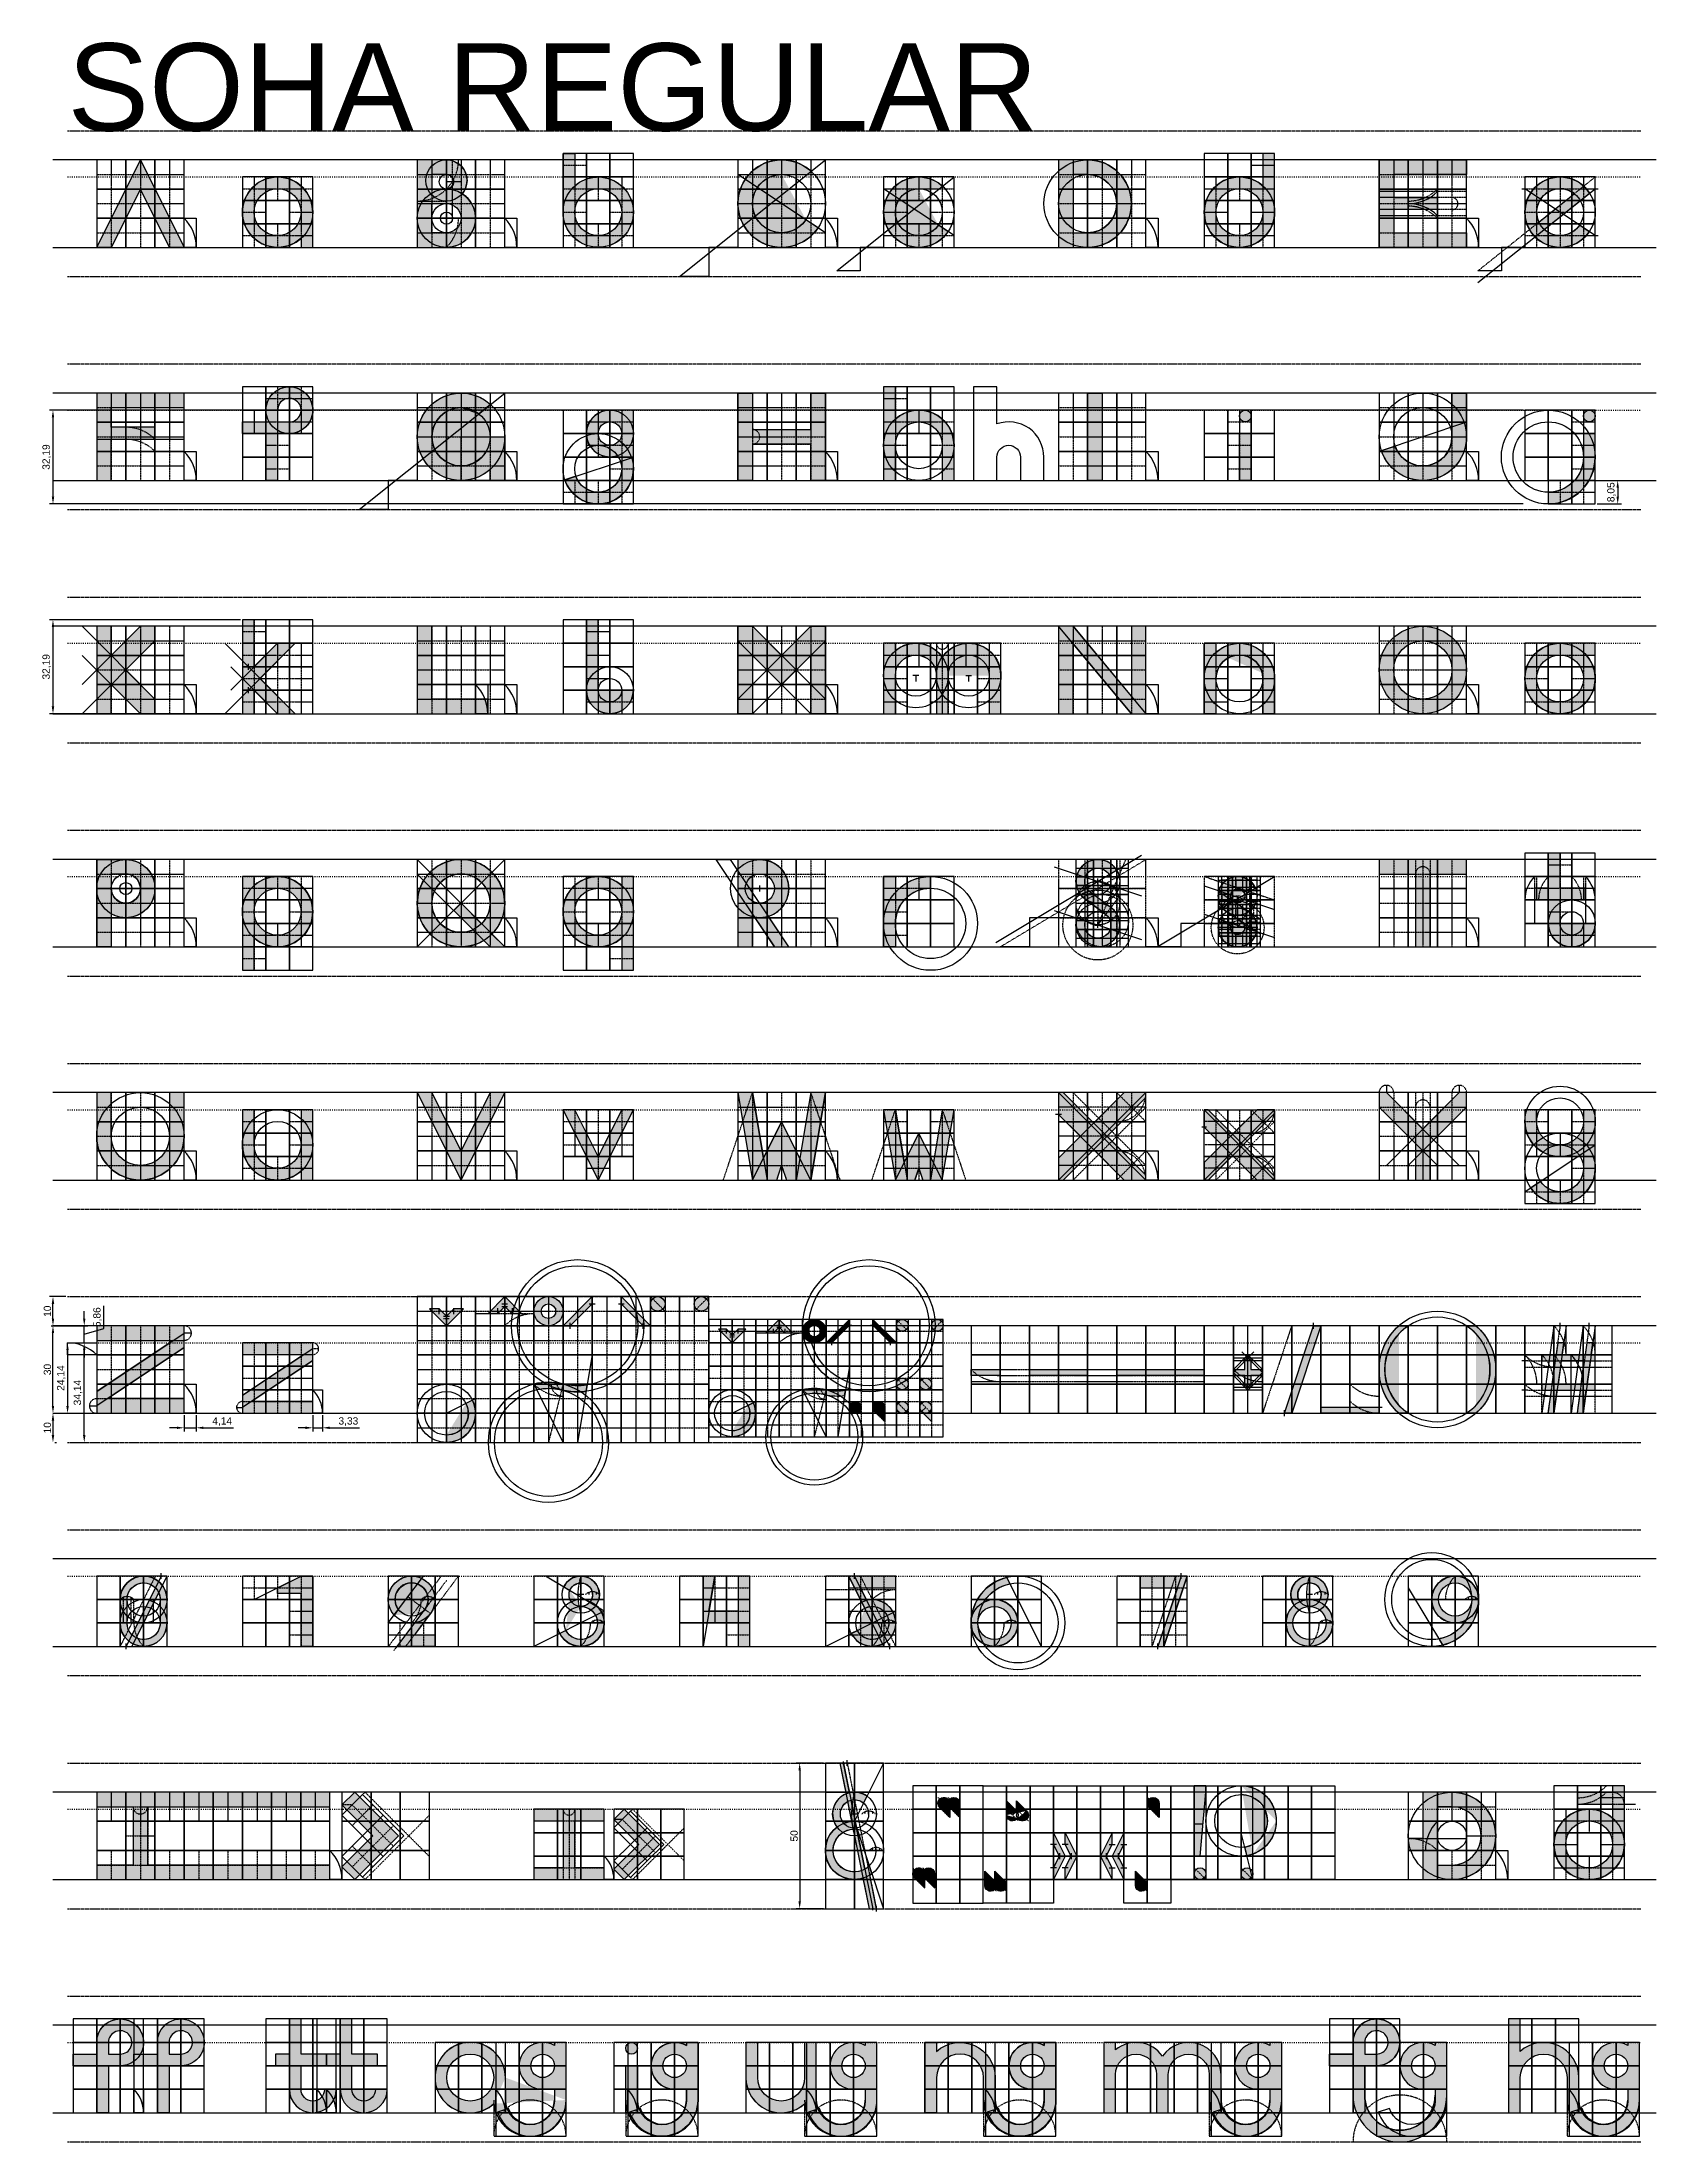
# Model space of a CAD drawing. Header units: millimetres. Extents: x -19 to 3010, y -292 to 470.
# Drawn here: x 1631 to 2185, y -250 to 470 of the extents above; entities that cross this region are included whole.
import ezdxf

# ---------------------------------------------------------------- set-up
doc = ezdxf.new("R2010")
doc.units = ezdxf.units.MM
for name, pattern in [('ACAD_ISO02W100', [15, 12, -3]), ('ACAD_ISO03W100', [30, 12, -18]), ('ACAD_ISO07W100', [3, 0, -3])]:
    doc.linetypes.add(name, pattern=pattern)
for name, color, linetype in [('GUIDES', 252, 'Continuous'), ('guides_minor', 12, 'Continuous'), ('Lettering', 7, 'Continuous'), ('LINES', 252, 'Continuous'), ('Outlines', 5, 'Continuous')]:
    doc.layers.add(name, color=color, linetype=linetype)
doc.styles.get("Standard").update_dxf_attribs({"font": 'arial.ttf'})
doc.dimstyles.new('ISO-25', dxfattribs={"dimtxt": 2.5, "dimasz": 2.5, "dimexe": 1.25, "dimexo": 0.625, "dimtad": 1, "dimtxsty": 'Standard', "dimcen": 2.5, "dimadec": 0, "dimazin": 0, "dimtfac": 1, "dimtmove": 0, "dimatfit": 3, "dimfxl": 1, "dimarcsym": 0})

msp = doc.modelspace()

# ---------------------------------------------------------------- texts
at = {"layer": 'Lettering'}
msp.add_text('SOHA REGULAR', height=30, dxfattribs=at).set_placement((1640, 440))

# ---------------------------------------------------------------- blocks, each defined once
blk = doc.blocks.new('*D25')
at = {"layer": 'Defpoints', "color": 0, "transparency": 16777216}
for p in [(1635, 30), (1635, 30), (1635, 0)]:
    blk.add_point(p, dxfattribs=at)
at = {"layer": 'guides_minor', "color": 0, "lineweight": -2, "transparency": 16777216}
for p, q in [((1635.63, 30), (1636.25, 30)), ((1635, 2.5), (1635, 27.5)), ((1635.63, 0), (1636.25, 0))]:
    blk.add_line(p, q, dxfattribs=at)
at = {"layer": 'guides_minor', "color": 0, "transparency": 16777216}
for points in [[(1634.58, 27.5), (1635.42, 27.5), (1635, 30)], [(1634.58, 2.5), (1635.42, 2.5), (1635, 0)]]:
    blk.add_solid(points, dxfattribs=at)
at = {"layer": 'guides_minor', "color": 0, "transparency": 16777216, "insert": (1633.1, 15), "char_height": 2.5, "attachment_point": 5, "rotation": 90}
blk.add_mtext('30', dxfattribs=at)
blk = doc.blocks.new('*D26')
at = {"layer": 'Defpoints', "color": 0, "transparency": 16777216}
for p in [(1635, 40), (1640, 40), (1635, 30)]:
    blk.add_point(p, dxfattribs=at)
at = {"layer": 'guides_minor', "color": 0, "lineweight": -2, "transparency": 16777216}
for p, q in [((1639.38, 40), (1633.75, 40)), ((1635, 32.5), (1635, 37.5)), ((1635.63, 30), (1636.25, 30))]:
    blk.add_line(p, q, dxfattribs=at)
at = {"layer": 'guides_minor', "color": 0, "transparency": 16777216}
for points in [[(1634.58, 37.5), (1635.42, 37.5), (1635, 40)], [(1634.58, 32.5), (1635.42, 32.5), (1635, 30)]]:
    blk.add_solid(points, dxfattribs=at)
at = {"layer": 'guides_minor', "color": 0, "transparency": 16777216, "insert": (1633.1, 35), "char_height": 2.5, "attachment_point": 5, "rotation": 90}
blk.add_mtext('10', dxfattribs=at)
blk = doc.blocks.new('*D27')
at = {"layer": 'Defpoints', "color": 0, "transparency": 16777216}
for p in [(1635, 0), (1635, -10), (1635, -10)]:
    blk.add_point(p, dxfattribs=at)
at = {"layer": 'guides_minor', "color": 0, "lineweight": -2, "transparency": 16777216}
for p, q in [((1635.63, 0), (1636.25, 0)), ((1635, -2.5), (1635, -7.5)), ((1635.63, -10), (1636.25, -10))]:
    blk.add_line(p, q, dxfattribs=at)
at = {"layer": 'guides_minor', "color": 0, "transparency": 16777216}
for points in [[(1634.58, -2.5), (1635.42, -2.5), (1635, 0)], [(1634.58, -7.5), (1635.42, -7.5), (1635, -10)]]:
    blk.add_solid(points, dxfattribs=at)
at = {"layer": 'guides_minor', "color": 0, "transparency": 16777216, "insert": (1633.1, -5), "char_height": 2.5, "attachment_point": 5, "rotation": 90}
blk.add_mtext('10', dxfattribs=at)
blk = doc.blocks.new('*D28')
at = {"layer": 'Defpoints', "color": 0, "transparency": 16777216}
for p in [(1640, 24.14), (1640, 0), (1640, 0)]:
    blk.add_point(p, dxfattribs=at)
at = {"layer": 'guides_minor', "color": 0, "lineweight": -2, "transparency": 16777216}
for p, q in [((1640, 21.64), (1640, 2.5)), ((1640.63, 24.14), (1641.25, 24.14)), ((1640.63, 0), (1641.25, 0))]:
    blk.add_line(p, q, dxfattribs=at)
at = {"layer": 'guides_minor', "color": 0, "transparency": 16777216}
for points in [[(1639.58, 21.64), (1640.42, 21.64), (1640, 24.14)], [(1639.58, 2.5), (1640.42, 2.5), (1640, 0)]]:
    blk.add_solid(points, dxfattribs=at)
at = {"layer": 'guides_minor', "color": 0, "transparency": 16777216, "insert": (1637.87, 12.07), "char_height": 2.5, "attachment_point": 5, "rotation": 90}
blk.add_mtext('24,14', dxfattribs=at)
blk = doc.blocks.new('*D36')
at = {"layer": 'Defpoints', "color": 0, "transparency": 16777216}
for p in [(1680, 0), (1684.14, 0), (1684.14, -5)]:
    blk.add_point(p, dxfattribs=at)
at = {"layer": 'guides_minor', "color": 0, "lineweight": -2, "transparency": 16777216}
for p, q in [((1677.5, -5), (1675, -5)), ((1680, -0.62), (1680, -6.25)), ((1680, -5), (1684.14, -5)), ((1684.14, -0.62), (1684.14, -6.25)), ((1686.64, -5), (1696.98, -5))]:
    blk.add_line(p, q, dxfattribs=at)
at = {"layer": 'guides_minor', "color": 0, "transparency": 16777216}
for points in [[(1677.5, -4.58), (1677.5, -5.42), (1680, -5)], [(1686.64, -4.58), (1686.64, -5.42), (1684.14, -5)]]:
    blk.add_solid(points, dxfattribs=at)
at = {"layer": 'guides_minor', "color": 0, "transparency": 16777216, "insert": (1693.06, -2.87), "char_height": 2.5, "attachment_point": 5}
blk.add_mtext('4,14', dxfattribs=at)
blk = doc.blocks.new('*D29')
at = {"layer": 'Defpoints', "color": 0, "transparency": 16777216}
for p in [(1643.75, 24.14), (1645.73, 24.14), (1643.75, -10)]:
    blk.add_point(p, dxfattribs=at)
at = {"layer": 'guides_minor', "color": 0, "lineweight": -2, "transparency": 16777216}
for p, q in [((1644.38, 24.14), (1646.98, 24.14)), ((1645.73, -7.5), (1645.73, 21.64)), ((1644.38, -10), (1646.98, -10))]:
    blk.add_line(p, q, dxfattribs=at)
at = {"layer": 'guides_minor', "color": 0, "transparency": 16777216}
for points in [[(1645.31, 21.64), (1646.15, 21.64), (1645.73, 24.14)], [(1645.31, -7.5), (1646.15, -7.5), (1645.73, -10)]]:
    blk.add_solid(points, dxfattribs=at)
at = {"layer": 'guides_minor', "color": 0, "transparency": 16777216, "insert": (1643.6, 7.07), "char_height": 2.5, "attachment_point": 5, "rotation": 90}
blk.add_mtext('34,14', dxfattribs=at)
blk = doc.blocks.new('*D30')
at = {"layer": 'Defpoints', "color": 0, "transparency": 16777216}
for p in [(1633.75, 30), (1645.73, 30), (1643.75, 24.14)]:
    blk.add_point(p, dxfattribs=at)
at = {"layer": 'guides_minor', "color": 0, "lineweight": -2, "transparency": 16777216}
for p, q in [((1652.42, 29.08), (1652.42, 36.82)), ((1634.38, 30), (1646.98, 30)), ((1645.73, 32.5), (1645.73, 35)), ((1645.73, 24.14), (1645.73, 30)), ((1645.73, 24.14), (1645.73, 30)), ((1645.73, 27.07), (1652.42, 29.08)), ((1644.38, 24.14), (1646.98, 24.14)), ((1645.73, 21.64), (1645.73, 19.14))]:
    blk.add_line(p, q, dxfattribs=at)
at = {"layer": 'guides_minor', "color": 0, "transparency": 16777216}
for points in [[(1645.31, 32.5), (1646.15, 32.5), (1645.73, 30)], [(1645.31, 21.64), (1646.15, 21.64), (1645.73, 24.14)]]:
    blk.add_solid(points, dxfattribs=at)
at = {"layer": 'guides_minor', "color": 0, "transparency": 16777216, "insert": (1650.3, 32.95), "char_height": 2.5, "attachment_point": 5, "rotation": 90}
blk.add_mtext('5,86', dxfattribs=at)
blk = doc.blocks.new('*D31')
at = {"layer": 'Defpoints', "color": 0, "transparency": 16777216}
for p in [(1724.14, 0), (1727.48, 0), (1727.48, -5)]:
    blk.add_point(p, dxfattribs=at)
at = {"layer": 'guides_minor', "color": 0, "lineweight": -2, "transparency": 16777216}
for p, q in [((1721.64, -5), (1719.14, -5)), ((1724.14, -0.62), (1724.14, -6.25)), ((1724.14, -5), (1727.48, -5)), ((1727.48, -0.62), (1727.48, -6.25)), ((1729.98, -5), (1740.22, -5))]:
    blk.add_line(p, q, dxfattribs=at)
at = {"layer": 'guides_minor', "color": 0, "transparency": 16777216}
for points in [[(1721.64, -4.58), (1721.64, -5.42), (1724.14, -5)], [(1729.98, -4.58), (1729.98, -5.42), (1727.48, -5)]]:
    blk.add_solid(points, dxfattribs=at)
at = {"layer": 'guides_minor', "color": 0, "transparency": 16777216, "insert": (1736.35, -2.87), "char_height": 2.5, "attachment_point": 5}
blk.add_mtext('3,33', dxfattribs=at)
blk = doc.blocks.new('*D32')
at = {"layer": 'Defpoints', "color": 0, "transparency": 16777216}
for p in [(1700, 272.19), (1635, 240), (1700, 240)]:
    blk.add_point(p, dxfattribs=at)
at = {"layer": 'guides_minor', "color": 0, "lineweight": -2, "transparency": 16777216}
for p, q in [((1699.38, 272.19), (1633.75, 272.19)), ((1635, 269.69), (1635, 242.5)), ((1699.38, 240), (1633.75, 240))]:
    blk.add_line(p, q, dxfattribs=at)
at = {"layer": 'guides_minor', "color": 0, "transparency": 16777216}
for points in [[(1634.58, 269.69), (1635.42, 269.69), (1635, 272.19)], [(1634.58, 242.5), (1635.42, 242.5), (1635, 240)]]:
    blk.add_solid(points, dxfattribs=at)
at = {"layer": 'guides_minor', "color": 0, "transparency": 16777216, "insert": (1632.87, 256.09), "char_height": 2.5, "attachment_point": 5, "rotation": 90}
blk.add_mtext('32,19', dxfattribs=at)
blk = doc.blocks.new('*D33')
at = {"layer": 'Defpoints', "color": 0, "transparency": 16777216}
for p in [(2140, 344.14), (1635, 311.95), (2140, 311.95)]:
    blk.add_point(p, dxfattribs=at)
at = {"layer": 'guides_minor', "color": 0, "lineweight": -2, "transparency": 16777216}
for p, q in [((2139.38, 344.14), (1633.75, 344.14)), ((1635, 341.64), (1635, 314.45)), ((2139.38, 311.95), (1633.75, 311.95))]:
    blk.add_line(p, q, dxfattribs=at)
at = {"layer": 'guides_minor', "color": 0, "transparency": 16777216}
for points in [[(1634.58, 341.64), (1635.42, 341.64), (1635, 344.14)], [(1634.58, 314.45), (1635.42, 314.45), (1635, 311.95)]]:
    blk.add_solid(points, dxfattribs=at)
at = {"layer": 'guides_minor', "color": 0, "transparency": 16777216, "insert": (1632.87, 328.05), "char_height": 2.5, "attachment_point": 5, "rotation": 90}
blk.add_mtext('32,19', dxfattribs=at)
blk = doc.blocks.new('*D34')
at = {"layer": 'Defpoints', "color": 0, "transparency": 16777216}
for p in [(2164.14, 320), (2164.14, 311.95), (2171.86, 311.95)]:
    blk.add_point(p, dxfattribs=at)
at = {"layer": 'guides_minor', "color": 0, "lineweight": -2, "transparency": 16777216}
for p, q in [((2164.77, 320), (2173.11, 320)), ((2171.86, 317.5), (2171.86, 314.45)), ((2164.77, 311.95), (2173.11, 311.95))]:
    blk.add_line(p, q, dxfattribs=at)
at = {"layer": 'guides_minor', "color": 0, "transparency": 16777216}
for points in [[(2171.45, 317.5), (2172.28, 317.5), (2171.86, 320)], [(2171.45, 314.45), (2172.28, 314.45), (2171.86, 311.95)]]:
    blk.add_solid(points, dxfattribs=at)
at = {"layer": 'guides_minor', "color": 0, "transparency": 16777216, "insert": (2169.74, 315.98), "char_height": 2.5, "attachment_point": 5, "rotation": 90}
blk.add_mtext('8,05', dxfattribs=at)
blk = doc.blocks.new('*D35')
at = {"layer": 'Defpoints', "color": 0, "transparency": 16777216}
for p in [(1900, -120), (1891.19, -170), (1900, -170)]:
    blk.add_point(p, dxfattribs=at)
at = {"layer": 'guides_minor', "color": 0, "lineweight": -2, "transparency": 16777216}
for p, q in [((1899.38, -120), (1889.94, -120)), ((1891.19, -122.5), (1891.19, -167.5)), ((1899.38, -170), (1889.94, -170))]:
    blk.add_line(p, q, dxfattribs=at)
at = {"layer": 'guides_minor', "color": 0, "transparency": 16777216}
for points in [[(1890.77, -122.5), (1891.61, -122.5), (1891.19, -120)], [(1890.77, -167.5), (1891.61, -167.5), (1891.19, -170)]]:
    blk.add_solid(points, dxfattribs=at)
at = {"layer": 'guides_minor', "color": 0, "transparency": 16777216, "insert": (1889.29, -145), "char_height": 2.5, "attachment_point": 5, "rotation": 90}
blk.add_mtext('50', dxfattribs=at)

# ---------------------------------------------------------------- dimensions: what is measured, and where the dimension line sits
at = {"layer": 'guides_minor'}
for base, p1, p2, picture, middle in [((1635, 311.953), (2140, 344.142), (2140, 311.953), '*D33', (1632.873, 328.047)), ((2171.864, 311.953), (2164.142, 320), (2164.142, 311.953), '*D34', (2169.737, 315.976)), ((1635, 240), (1700, 272.19), (1700, 240), '*D32', (1632.873, 256.095)), ((1635, 30), (1635, 0), (1635, 30), '*D25', (1633.098, 15)), ((1640, 0), (1640, 24.142), (1640, 0), '*D28', (1637.873, 12.071)), ((1645.729, 24.142), (1643.75, -10), (1643.75, 24.142), '*D29', (1643.601, 7.071)), ((1635, -10), (1635, 0), (1635, -10), '*D27', (1633.099, -5)), ((1891.189, -170), (1900, -120), (1900, -170), '*D35', (1889.288, -145))]:
    dim = msp.add_linear_dim(base=base, p1=p1, p2=p2, angle=90, dimstyle='ISO-25', dxfattribs=at)
    dim.commit()
    dim.dimension.update_dxf_attribs({"geometry": picture, "text_midpoint": middle})
for base, p1, p2, picture, middle in [((1635, 40), (1635, 30), (1640, 40), '*D26', (1633.099, 35)), ((1645.729, 30), (1643.75, 24.142), (1633.75, 30), '*D30', (1650.296, 29.704))]:
    dim = msp.add_linear_dim(base=base, p1=p1, p2=p2, angle=90, dimstyle='ISO-25', override={"dimtmove": 1}, dxfattribs=at)
    dim.commit()
    dim.dimension.update_dxf_attribs({"geometry": picture, "text_midpoint": middle})
for base, p1, p2, picture, middle in [((1684.142, -5), (1680, 0), (1684.142, 0), '*D36', (1693.059, -2.873)), ((1727.475, -5), (1724.142, 0), (1727.475, 0), '*D31', (1736.347, -2.873))]:
    dim = msp.add_linear_dim(base=base, p1=p1, p2=p2, dimstyle='ISO-25', dxfattribs=at)
    dim.commit()
    dim.dimension.update_dxf_attribs({"geometry": picture, "text_midpoint": middle})

# ---------------------------------------------------------------- hatches: boundary and pattern name
at = {"layer": 'Lettering'}
h = msp.add_hatch(color=256, dxfattribs=at)
h.dxf.hatch_style = 1
h.paths.add_polyline_path([(1650, 400), (1665, 430), (1680, 400), (1675, 400), (1665, 420), (1655, 400)])
h = msp.add_hatch(color=256, dxfattribs=at)
h.dxf.hatch_style = 1
edge = h.paths.add_edge_path(flags=16)
edge.add_line((1770, 425), (1765, 425))
edge.add_line((1765, 425), (1765, 420))
edge.add_line((1765, 420), (1770, 420))
edge.add_arc((1770, 422.5), 2.5, 270, 450)
edge = h.paths.add_edge_path(flags=16)
edge.add_line((1770, 405), (1765, 405))
edge.add_line((1765, 405), (1765, 415))
edge.add_line((1765, 415), (1770, 415))
edge.add_arc((1770, 410), 5, -90, 90, ccw=False)
edge = h.paths.add_edge_path()
edge.add_arc((1770, 410), 10, 270, 417.120207)
edge.add_arc((1770, 422.929), 7.071, 320.151898, 450)
edge.add_line((1770, 430), (1760, 430))
edge.add_line((1760, 430), (1760, 400))
edge.add_line((1760, 400), (1770, 400))
h = msp.add_hatch(color=256, dxfattribs=at)
h.dxf.hatch_style = 1
edge = h.paths.add_edge_path(flags=16)
edge.add_arc((1822.071, 412.071), 8.047, 0, 360)
edge = h.paths.add_edge_path()
edge.add_line((1814.024, 432.19), (1814.024, 421.068))
edge.add_arc((1822.071, 412.071), 12.071, -180, 131.810315, ccw=False)
edge.add_line((1810, 412.071), (1810, 432.19))
edge.add_line((1810, 432.19), (1814.024, 432.19))
h = msp.add_hatch(color=256, dxfattribs=at)
h.dxf.hatch_style = 1
edge = h.paths.add_edge_path()
edge.add_line((1897.481, 406.679), (1893.321, 409.453))
edge.add_arc((1885, 415), 10, 90, 326.309932, ccw=False)
edge.add_line((1885, 425), (1893.75, 425))
edge.add_line((1893.75, 425), (1895.106, 426.085))
edge.add_arc((1885, 415), 15, 47.644685, 326.309932)
h = msp.add_hatch(color=256, dxfattribs=at)
h.dxf.hatch_style = 1
edge = h.paths.add_edge_path(flags=16)
edge.add_line((1990, 425), (1985, 425))
edge.add_line((1985, 425), (1985, 405))
edge.add_line((1985, 405), (1990, 405))
edge.add_arc((1990, 415), 10, 270, 450)
edge = h.paths.add_edge_path()
edge.add_arc((1990, 415), 15, 270, 450)
edge.add_line((1990, 430), (1980, 430))
edge.add_line((1980, 430), (1980, 400))
edge.add_line((1980, 400), (1990, 400))
h = msp.add_hatch(color=256, dxfattribs=at)
h.dxf.hatch_style = 1
edge = h.paths.add_edge_path(flags=16)
edge.add_arc((2042.071, 412.071), 8.047, 0, 360)
edge = h.paths.add_edge_path()
edge.add_line((2054.142, 432.19), (2050.118, 432.19))
edge.add_line((2050.118, 432.19), (2050.118, 421.068))
edge.add_arc((2042.071, 412.071), 12.071, 48.189685, 360)
edge.add_line((2054.142, 412.071), (2054.142, 432.19))
h = msp.add_hatch(color=256, dxfattribs=at)
h.dxf.hatch_style = 1
h.paths.add_polyline_path([(2120, 430), (2120, 425), (2095, 425), (2095, 417.071), (2110, 417.071), (2110, 412.929), (2095, 412.929), (2095, 405), (2120, 405), (2120, 400), (2090, 400), (2090, 430)])
h = msp.add_hatch(color=256, dxfattribs=at)
h.dxf.hatch_style = 1
edge = h.paths.add_edge_path(flags=16)
edge.add_arc((1712.071, 412.071), 8.047, 0, 360)
edge = h.paths.add_edge_path()
edge.add_line((1720.118, 403.074), (1720.118, 400))
edge.add_line((1720.118, 400), (1724.142, 400))
edge.add_line((1724.142, 400), (1724.142, 412.071))
edge.add_arc((1712.071, 412.071), 12.071, 0, 311.810315)
h = msp.add_hatch(color=256, dxfattribs=at)
h.dxf.hatch_style = 1
edge = h.paths.add_edge_path()
edge.add_line((1942.115, 405.375), (1938.767, 407.607))
edge.add_arc((1932.071, 412.071), 8.047, 90, 326.309932, ccw=False)
edge.add_line((1932.071, 420.118), (1939.113, 420.118))
edge.add_line((1939.113, 420.118), (1940.204, 420.991))
edge.add_arc((1932.071, 412.071), 12.071, 47.644685, 326.309932)
h = msp.add_hatch(color=256, dxfattribs=at)
h.dxf.hatch_style = 1
edge = h.paths.add_edge_path(flags=16)
edge.add_line((2144.784, 408.656), (2157.002, 418.43))
edge.add_arc((2152.071, 412.071), 8.047, 52.207852, 205.111764)
edge = h.paths.add_edge_path()
edge.add_line((2146.649, 406.124), (2162.231, 418.589))
edge.add_arc((2152.071, 412.071), 12.071, 32.683579, 326.309932)
edge.add_line((2162.115, 405.375), (2158.767, 407.607))
edge.add_arc((2152.071, 412.071), 8.047, 227.644685, 326.309932, ccw=False)
h = msp.add_hatch(color=256, dxfattribs=at)
h.dxf.hatch_style = 1
h.paths.add_polyline_path([(1650, 350), (1650, 320), (1655, 320), (1655, 334.142), (1670, 334.142), (1670, 338.284), (1655, 338.284), (1655, 345), (1680, 345), (1680, 350)])
h = msp.add_hatch(color=256, dxfattribs=at)
h.dxf.hatch_style = 1
edge = h.paths.add_edge_path(flags=16)
edge.add_line((1712.071, 344.142), (1712.071, 340.118))
edge.add_line((1712.071, 340.118), (1716.095, 340.118))
edge.add_arc((1716.095, 344.142), 4.024, 270, 540)
edge = h.paths.add_edge_path()
edge.add_line((1712.071, 336.095), (1712.071, 320))
edge.add_line((1712.071, 320), (1708.047, 320))
edge.add_line((1708.047, 320), (1708.047, 336.095))
edge.add_line((1708.047, 336.095), (1700, 336.095))
edge.add_line((1700, 336.095), (1700, 340.118))
edge.add_line((1700, 340.118), (1708.047, 340.118))
edge.add_line((1708.047, 340.118), (1708.047, 344.142))
edge.add_arc((1716.095, 344.142), 8.047, -90, 180, ccw=False)
edge.add_line((1716.095, 336.095), (1712.071, 336.095))
h = msp.add_hatch(color=256, dxfattribs=at)
h.dxf.hatch_style = 1
edge = h.paths.add_edge_path()
edge.add_line((1790, 320), (1785, 320))
edge.add_line((1785, 320), (1785, 323.82))
edge.add_arc((1775, 335), 15, 47.644685, 311.810315, ccw=False)
edge.add_line((1785.106, 346.085), (1781.128, 342.902))
edge.add_line((1781.128, 342.902), (1775, 345))
edge.add_arc((1775, 335), 10, 90, 270)
edge.add_arc((1775, 335), 10, 270, 330)
edge.add_line((1783.66, 330), (1775, 330))
edge.add_line((1775, 330), (1775, 335))
edge.add_line((1775, 335), (1790, 335))
edge.add_line((1790, 335), (1790, 320))
h = msp.add_hatch(color=256, dxfattribs=at)
h.dxf.hatch_style = 1
h.paths.add_polyline_path([(1875, 320), (1870, 320), (1870, 350), (1875, 350), (1875, 337.5), (1895, 337.5), (1895, 350), (1900, 350), (1900, 320), (1895, 320), (1895, 332.5), (1875, 332.5)])
h = msp.add_hatch(color=256, dxfattribs=at)
h.dxf.hatch_style = 1
edge = h.paths.add_edge_path()
edge.add_line((1924.024, 341.068), (1924.024, 352.19))
edge.add_line((1924.024, 352.19), (1920, 352.19))
edge.add_line((1920, 352.19), (1920, 320))
edge.add_line((1920, 320), (1924.024, 320))
edge.add_line((1924.024, 320), (1924.024, 332.071))
edge.add_arc((1932.071, 332.071), 8.047, 0, 180, ccw=False)
edge.add_line((1940.118, 332.071), (1940.118, 320))
edge.add_line((1940.118, 320), (1944.142, 320))
edge.add_line((1944.142, 320), (1944.142, 332.071))
edge.add_arc((1932.071, 332.071), 12.071, 360, 491.810315)
h = msp.add_hatch(color=256, dxfattribs=at)
h.dxf.hatch_style = 1
h.paths.add_polyline_path([(1990, 350), (1995, 350), (1995, 320), (1990, 320)])
h = msp.add_hatch(color=256, dxfattribs=at)
h.dxf.hatch_style = 1
edge = h.paths.add_edge_path()
edge.add_line((2115, 335), (2115, 350))
edge.add_line((2115, 350), (2120, 350))
edge.add_line((2120, 350), (2120, 335))
edge.add_arc((2105, 335), 15, -161.565051, 0, ccw=False)
edge.add_line((2090.77, 330.257), (2095.513, 331.838))
edge.add_arc((2105, 335), 10, 198.434949, 360)
h = msp.add_hatch(color=256, dxfattribs=at)
h.dxf.hatch_style = 1
edge = h.paths.add_edge_path(flags=16)
edge.add_arc((1826.095, 336.095), 4.024, 0, 360)
edge = h.paths.add_edge_path()
edge.add_arc((1826.095, 336.095), 8.047, 60, 270)
edge.add_line((1826.095, 328.047), (1830.118, 328.047))
edge.add_line((1830.118, 328.047), (1830.118, 324.024))
edge.add_arc((1822.071, 324.024), 8.047, -161.565051, 0, ccw=False)
edge.add_line((1814.437, 321.479), (1810.619, 320.206))
edge.add_arc((1822.071, 324.024), 12.071, 198.434949, 360)
edge.add_line((1834.142, 324.024), (1834.142, 344.142))
edge.add_line((1834.142, 344.142), (1830.118, 344.142))
edge.add_line((1830.118, 344.142), (1830.118, 343.064))
h = msp.add_hatch(color=256, dxfattribs=at)
h.dxf.hatch_style = 1
h.paths.add_polyline_path([(2042.071, 336.095), (2046.095, 336.095), (2046.095, 320), (2042.071, 320)])
edge = h.paths.add_edge_path()
edge.add_arc((2044.083, 342.13), 2.012, 0, 360)
edge = h.paths.add_edge_path(flags=17)
edge.add_line((2042.071, 336.095), (2042.071, 328.047))
h = msp.add_hatch(color=256, dxfattribs=at)
h.dxf.hatch_style = 1
edge = h.paths.add_edge_path()
edge.add_line((2164.142, 336.095), (2160.118, 336.095))
edge.add_line((2160.118, 336.095), (2160.118, 328.047))
edge.add_arc((2148.047, 328.047), 12.071, 270, 360, ccw=False)
edge.add_line((2148.047, 315.976), (2148.047, 311.953))
edge.add_arc((2148.047, 328.047), 16.095, 270, 360)
edge.add_line((2164.142, 328.047), (2164.142, 336.095))
edge = h.paths.add_edge_path()
edge.add_arc((2162.13, 342.13), 2.012, 0, 360)
h = msp.add_hatch(color=256, dxfattribs=at)
h.dxf.hatch_style = 1
h.paths.add_polyline_path([(1665, 240), (1670, 240), (1670, 245), (1660, 255), (1670, 265), (1670, 270), (1665, 270), (1655, 260), (1655, 270), (1650, 270), (1650, 240), (1655, 240), (1655, 250)])
h = msp.add_hatch(color=256, dxfattribs=at)
h.dxf.hatch_style = 1
h.paths.add_polyline_path([(1718.107, 264.142), (1712.071, 264.142), (1704.024, 256.095), (1704.024, 272.19), (1700, 272.19), (1700, 240), (1704.024, 240), (1704.024, 248.047), (1712.071, 240), (1718.107, 240), (1706.036, 252.071)])
h = msp.add_hatch(color=256, dxfattribs=at)
h.dxf.hatch_style = 1
h.paths.add_polyline_path([(1765, 270), (1760, 270), (1760, 240), (1784.142, 240), (1784.142, 245), (1765, 245)])
h = msp.add_hatch(color=256, dxfattribs=at)
h.dxf.hatch_style = 1
edge = h.paths.add_edge_path()
edge.add_line((1818.047, 272.19), (1818.047, 248.047))
edge.add_arc((1826.095, 248.047), 8.047, 180, 360)
edge.add_line((1834.142, 248.047), (1830.118, 248.047))
edge.add_arc((1826.095, 248.047), 4.024, -180, 0, ccw=False)
edge.add_line((1822.071, 248.047), (1822.071, 272.19))
edge.add_line((1822.071, 272.19), (1818.047, 272.19))
h = msp.add_hatch(color=256, dxfattribs=at)
h.dxf.hatch_style = 1
h.paths.add_polyline_path([(1870, 240), (1870, 270), (1875, 270), (1885, 260), (1895, 270), (1900, 270), (1900, 240), (1895, 240), (1895, 260), (1885, 250), (1875, 260), (1875, 240)])
h = msp.add_hatch(color=256, dxfattribs=at)
h.dxf.hatch_style = 1
h.paths.add_polyline_path([(1980, 270), (1980, 240), (1985, 240), (1985, 264), (2005, 240), (2010, 240), (2010, 270), (2005, 270), (2005, 246), (1985, 270)])
h = msp.add_hatch(color=256, dxfattribs=at)
h.dxf.hatch_style = 1
edge = h.paths.add_edge_path(flags=17)
edge.add_arc((2105, 255), 10, 0, 360)
edge = h.paths.add_edge_path()
edge.add_arc((2105, 255), 15, 0, 360)
h = msp.add_hatch(color=256, dxfattribs=at)
h.dxf.hatch_style = 1
edge = h.paths.add_edge_path()
edge.add_line((1942.13, 240), (1942.13, 253.077))
edge.add_arc((1949.172, 253.077), 7.041, 0, 180, ccw=False)
edge.add_line((1956.213, 253.077), (1956.213, 240))
edge.add_line((1956.213, 240), (1960.237, 240))
edge.add_line((1960.237, 240), (1960.237, 253.077))
edge.add_arc((1949.172, 253.077), 11.065, 0, 144.903199)
edge.add_arc((1931.065, 253.077), 11.065, 35.096801, 129.521196)
edge.add_line((1924.024, 261.613), (1924.024, 264.142))
edge.add_line((1924.024, 264.142), (1920, 264.142))
edge.add_line((1920, 264.142), (1920, 240))
edge.add_line((1920, 240), (1924.024, 240))
edge.add_line((1924.024, 240), (1924.024, 253.077))
edge.add_arc((1931.065, 253.077), 7.041, 0, 180, ccw=False)
edge.add_line((1938.107, 253.077), (1938.107, 240))
edge.add_line((1938.107, 240), (1942.13, 240))
h = msp.add_hatch(color=256, dxfattribs=at)
h.dxf.hatch_style = 1
edge = h.paths.add_edge_path()
edge.add_line((2030, 264.142), (2034.024, 264.142))
edge.add_line((2034.024, 264.142), (2034.024, 261.068))
edge.add_arc((2042.071, 252.071), 12.071, 0, 131.810315, ccw=False)
edge.add_line((2054.142, 252.071), (2054.142, 240))
edge.add_line((2054.142, 240), (2050.118, 240))
edge.add_line((2050.118, 240), (2050.118, 252.071))
edge.add_arc((2042.071, 252.071), 8.047, 0, 180)
edge.add_line((2034.024, 252.071), (2034.024, 240))
edge.add_line((2034.024, 240), (2030, 240))
edge.add_line((2030, 240), (2030, 264.142))
h = msp.add_hatch(color=256, dxfattribs=at)
h.dxf.hatch_style = 1
edge = h.paths.add_edge_path(flags=16)
edge.add_arc((2152.071, 252.071), 8.047, 0, 360)
edge = h.paths.add_edge_path()
edge.add_arc((2152.071, 252.071), 12.071, 90, 401.810315)
edge.add_line((2161.068, 260.118), (2164.142, 260.118))
edge.add_line((2164.142, 260.118), (2164.142, 264.142))
edge.add_line((2164.142, 264.142), (2156.095, 264.142))
edge.add_line((2156.095, 264.142), (2152.071, 264.142))
h = msp.add_hatch(color=256, dxfattribs=at)
h.dxf.hatch_style = 1
edge = h.paths.add_edge_path()
edge.add_line((1655, 160), (1650, 160))
edge.add_line((1650, 160), (1650, 190))
edge.add_line((1650, 190), (1660, 190))
edge.add_arc((1660, 180), 10, -120, 90, ccw=False)
edge.add_line((1655, 171.34), (1655, 160))
edge = h.paths.add_edge_path(flags=16)
edge.add_line((1660, 185), (1655, 185))
edge.add_line((1655, 185), (1655, 180))
edge.add_arc((1660, 180), 5, 180, 450)
h = msp.add_hatch(color=256, dxfattribs=at)
h.dxf.hatch_style = 1
edge = h.paths.add_edge_path(flags=16)
edge.add_line((1779.114, 165.886), (1772.5, 172.5))
edge.add_line((1772.5, 172.5), (1775, 175))
edge.add_line((1775, 175), (1782.071, 167.929))
edge.add_arc((1775, 175), 10, 315, 654.295189)
edge = h.paths.add_edge_path()
edge.add_arc((1775, 175), 15, 315, 661.366978)
edge.add_line((1782.808, 162.192), (1785, 160))
edge.add_line((1785, 160), (1790, 160))
edge.add_line((1790, 160), (1785.607, 164.393))
h = msp.add_hatch(color=256, dxfattribs=at)
h.dxf.hatch_style = 1
edge = h.paths.add_edge_path(flags=16)
edge.add_line((1875, 185), (1877.5, 185))
edge.add_arc((1877.5, 180), 5, -90, 90, ccw=False)
edge.add_line((1877.5, 175), (1875, 175))
edge.add_line((1875, 175), (1875, 185))
edge = h.paths.add_edge_path()
edge.add_line((1887.5, 160), (1880.522, 170.467))
edge.add_arc((1877.5, 180), 10, 287.587954, 450)
edge.add_line((1877.5, 190), (1870, 190))
edge.add_line((1870, 190), (1870, 160))
edge.add_line((1870, 160), (1875, 160))
edge.add_line((1875, 160), (1875, 171.25))
edge.add_line((1875, 171.25), (1882.5, 160))
edge.add_line((1882.5, 160), (1887.5, 160))
h = msp.add_hatch(color=256, dxfattribs=at)
h.dxf.hatch_style = 1
edge = h.paths.add_edge_path()
edge.add_arc((1993.5, 167.5), 7.5, 161.565051, 413.130102)
edge.add_line((1998, 173.5), (1990.8, 178.9))
edge.add_arc((1993.5, 182.5), 4.5, 30.963757, 233.130102, ccw=False)
edge.add_line((1997.359, 184.815), (1999.931, 186.359))
edge.add_arc((1993.5, 182.5), 7.5, 30.963757, 233.130102)
edge.add_line((1989, 176.5), (1996.2, 171.1))
edge.add_arc((1993.5, 167.5), 4.5, -198.434949, 53.130102, ccw=False)
edge.add_line((1989.231, 168.923), (1986.385, 169.872))
h = msp.add_hatch(color=256, dxfattribs=at)
h.dxf.hatch_style = 1
h.paths.add_polyline_path([(2090, 190), (2090, 185), (2102.5, 185), (2102.5, 160), (2107.5, 160), (2107.5, 185), (2120, 185), (2120, 190)])
h = msp.add_hatch(color=256, dxfattribs=at)
h.dxf.hatch_style = 1
edge = h.paths.add_edge_path()
edge.add_line((2152.071, 180.118), (2152.071, 192.19))
edge.add_line((2152.071, 192.19), (2148.047, 192.19))
edge.add_line((2148.047, 192.19), (2148.047, 180.118))
edge.add_line((2148.047, 180.118), (2143.333, 180.118))
edge.add_line((2143.333, 180.118), (2143.333, 176.095))
edge.add_line((2143.333, 176.095), (2148.047, 176.095))
edge.add_line((2148.047, 176.095), (2148.047, 168.047))
edge.add_arc((2156.095, 168.047), 8.047, 180, 360)
edge.add_line((2164.142, 168.047), (2160.118, 168.047))
edge.add_arc((2156.095, 168.047), 4.024, 180, 360, ccw=False)
edge.add_line((2152.071, 168.047), (2152.071, 176.095))
edge.add_line((2152.071, 176.095), (2160.809, 176.095))
edge.add_line((2160.809, 176.095), (2160.809, 180.118))
edge.add_line((2160.809, 180.118), (2152.071, 180.118))
h = msp.add_hatch(color=256, dxfattribs=at)
h.dxf.hatch_style = 1
edge = h.paths.add_edge_path(flags=16)
edge.add_arc((1712.071, 172.071), 8.047, 0, 360)
edge = h.paths.add_edge_path()
edge.add_arc((1712.071, 172.071), 12.071, 228.189685, 491.810315)
edge.add_line((1704.024, 181.068), (1704.024, 184.142))
edge.add_line((1704.024, 184.142), (1700, 184.142))
edge.add_line((1700, 184.142), (1700, 151.953))
edge.add_line((1700, 151.953), (1704.024, 151.953))
edge.add_line((1704.024, 151.953), (1704.024, 163.074))
h = msp.add_hatch(color=256, dxfattribs=at)
h.dxf.hatch_style = 1
edge = h.paths.add_edge_path(flags=16)
edge.add_arc((1822.071, 172.071), 8.047, 0, 360)
edge = h.paths.add_edge_path()
edge.add_line((1830.118, 184.142), (1830.118, 181.068))
edge.add_arc((1822.071, 172.071), 12.071, 48.189685, 311.810315)
edge.add_line((1830.118, 163.074), (1830.118, 151.953))
edge.add_line((1830.118, 151.953), (1834.142, 151.953))
edge.add_line((1834.142, 151.953), (1834.142, 184.142))
edge.add_line((1834.142, 184.142), (1830.118, 184.142))
h = msp.add_hatch(color=256, dxfattribs=at)
h.dxf.hatch_style = 1
edge = h.paths.add_edge_path()
edge.add_line((1924.024, 160), (1920, 160))
edge.add_line((1920, 160), (1920, 184.142))
edge.add_line((1920, 184.142), (1924.024, 184.142))
edge.add_line((1924.024, 184.142), (1924.024, 178.693))
edge.add_arc((1936.095, 168.047), 16.095, 90, 138.590378, ccw=False)
edge.add_line((1936.095, 184.142), (1936.095, 180.118))
edge.add_arc((1936.095, 168.047), 12.071, 90, 180)
edge.add_line((1924.024, 168.047), (1924.024, 160))
h = msp.add_hatch(color=256, dxfattribs=at)
h.dxf.hatch_style = 1
edge = h.paths.add_edge_path()
edge.add_arc((2041.468, 177.503), 2.414, 30.963757, 236.44269, ccw=False)
edge.add_line((2043.538, 178.745), (2047.16, 180.919))
edge.add_arc((2041.468, 177.503), 6.639, 30.963757, 236.44269)
edge.add_line((2037.798, 171.97), (2042.802, 168.651))
edge.add_arc((2041.468, 166.639), 2.414, -198.434949, 56.44269, ccw=False)
edge.add_line((2039.177, 167.403), (2035.169, 168.739))
edge.add_arc((2041.468, 166.639), 6.639, 161.565051, 416.44269)
edge.add_line((2045.137, 172.172), (2040.133, 175.491))
h = msp.add_hatch(color=256, dxfattribs=at)
h.dxf.hatch_style = 1
edge = h.paths.add_edge_path()
edge.add_line((1675, 110), (1675, 95))
edge.add_arc((1665, 95), 10, -180, 0, ccw=False)
edge.add_line((1655, 95), (1655, 110))
edge.add_line((1655, 110), (1650, 110))
edge.add_line((1650, 110), (1650, 95))
edge.add_arc((1665, 95), 15, 180, 360)
edge.add_line((1680, 95), (1680, 110))
edge.add_line((1680, 110), (1675, 110))
h = msp.add_hatch(color=256, dxfattribs=at)
h.dxf.hatch_style = 1
h.paths.add_polyline_path([(1760, 110), (1775, 80), (1790, 110), (1785, 110), (1775, 90), (1765, 110)])
h = msp.add_hatch(color=256, dxfattribs=at)
h.dxf.hatch_style = 1
h.paths.add_polyline_path([(1870, 110), (1875, 80), (1883.333, 80), (1885, 85), (1886.667, 80), (1895, 80), (1900, 110), (1895, 110), (1891.25, 87.5), (1885, 100), (1878.75, 87.5), (1875, 110)])
h = msp.add_hatch(color=256, dxfattribs=at)
h.dxf.hatch_style = 1
h.paths.add_polyline_path([(2010, 108.358), (2010, 110), (2002.5, 110), (1992.071, 99.571), (1981.642, 110), (1980, 110), (1980, 102.5), (1987.5, 95), (1980, 87.5), (1980, 80), (1981.642, 80), (1992.071, 90.429), (2002.5, 80), (2010, 80), (2010, 81.642), (1996.642, 95)])
h = msp.add_hatch(color=256, dxfattribs=at)
h.dxf.hatch_style = 1
h.paths.add_polyline_path([(2092.5, 110), (2090, 110), (2090, 105), (2102.5, 92.5), (2102.5, 80), (2107.5, 80), (2107.5, 92.5), (2120, 105), (2120, 110), (2117.5, 110), (2105, 97.5)])
h = msp.add_hatch(color=256, dxfattribs=at)
h.dxf.hatch_style = 1
edge = h.paths.add_edge_path()
edge.add_arc((1712.071, 92.071), 8.047, -180, 0, ccw=False)
edge.add_line((1704.024, 92.071), (1704.024, 104.142))
edge.add_line((1704.024, 104.142), (1700, 104.142))
edge.add_line((1700, 104.142), (1700, 92.071))
edge.add_arc((1712.071, 92.071), 12.071, 180, 311.810315)
edge.add_line((1720.118, 83.074), (1720.118, 80))
edge.add_line((1720.118, 80), (1724.142, 80))
edge.add_line((1724.142, 80), (1724.142, 104.142))
edge.add_line((1724.142, 104.142), (1720.118, 104.142))
edge.add_line((1720.118, 104.142), (1720.118, 92.071))
edge = h.paths.add_edge_path(flags=17)
edge.add_line((1704.024, 104.142), (1704.024, 96.095))
h = msp.add_hatch(color=256, dxfattribs=at)
h.dxf.hatch_style = 1
h.paths.add_polyline_path([(1814.024, 104.142), (1810, 104.142), (1822.071, 80), (1834.142, 104.142), (1830.118, 104.142), (1822.071, 88.047)])
h = msp.add_hatch(color=256, dxfattribs=at)
h.dxf.hatch_style = 1
h.paths.add_polyline_path([(1920, 104.142), (1924.024, 80), (1930.73, 80), (1932.071, 84.024), (1933.412, 80), (1940.118, 80), (1944.142, 104.142), (1940.118, 104.142), (1937.101, 86.036), (1932.071, 96.095), (1927.041, 86.036), (1924.024, 104.142)])
h = msp.add_hatch(color=256, dxfattribs=at)
h.dxf.hatch_style = 1
h.paths.add_polyline_path([(2054.142, 102.821), (2054.142, 104.142), (2048.107, 104.142), (2039.714, 95.75), (2031.321, 104.142), (2030, 104.142), (2030, 98.107), (2036.036, 92.071), (2030, 86.036), (2030, 80), (2031.321, 80), (2039.714, 88.393), (2048.107, 80), (2054.142, 80), (2054.142, 81.321), (2043.393, 92.071)])
h = msp.add_hatch(color=256, dxfattribs=at)
h.dxf.hatch_style = 1
edge = h.paths.add_edge_path()
edge.add_line((2144.024, 100.118), (2144.024, 104.142))
edge.add_line((2144.024, 104.142), (2140, 104.142))
edge.add_line((2140, 104.142), (2140, 100.118))
edge.add_arc((2152.071, 100.118), 12.071, 180, 270)
edge.add_line((2152.071, 88.047), (2160.118, 88.047))
edge.add_line((2160.118, 88.047), (2160.118, 84.024))
edge.add_arc((2152.071, 84.024), 8.047, -146.309932, 0, ccw=False)
edge.add_line((2145.375, 79.56), (2142.027, 77.328))
edge.add_arc((2152.071, 84.024), 12.071, 213.690068, 360)
edge.add_line((2164.142, 84.024), (2164.142, 104.142))
edge.add_line((2164.142, 104.142), (2160.118, 104.142))
edge.add_line((2160.118, 104.142), (2160.118, 100.118))
edge.add_arc((2152.071, 100.118), 8.047, -180, 0, ccw=False)
h = msp.add_hatch(color=256, dxfattribs=at)
h.dxf.hatch_style = 1
h.paths.add_polyline_path([(1784.142, 34.142), (1790, 40), (1795.858, 34.142), (1792.5, 34.142), (1790, 36.642), (1787.5, 34.142)])
h = msp.add_hatch(color=256, dxfattribs=at)
h.dxf.hatch_style = 1
edge = h.paths.add_edge_path(flags=16)
edge.add_arc((1805, 35), 2.5, 0, 360)
edge = h.paths.add_edge_path()
edge.add_arc((1805, 35), 5, 0, 360)
h = msp.add_hatch(color=256, dxfattribs=at)
h.dxf.hatch_style = 1
h.paths.add_polyline_path([(1820, 40), (1810, 30), (1812.5, 30), (1820, 37.5)])
h = msp.add_hatch(color=256, dxfattribs=at)
h.dxf.hatch_style = 1
h.paths.add_polyline_path([(1830, 40), (1830, 37.5), (1837.5, 30), (1840, 30)])
h = msp.add_hatch(color=256, dxfattribs=at)
h.dxf.hatch_style = 1
edge = h.paths.add_edge_path()
edge.add_arc((1857.5, 37.5), 2.5, 0, 360)
edge = h.paths.add_edge_path()
edge.add_arc((1842.5, 37.5), 2.5, 0, 360)
h = msp.add_hatch(color=256, dxfattribs=at)
h.dxf.hatch_style = 1
h.paths.add_polyline_path([(1650, 30), (1650, 25), (1676.25, 25), (1650, 7.5), (1650, 0), (1680, 0), (1680, 5), (1653.75, 5), (1680, 22.5), (1680, 30)])
h = msp.add_hatch(color=256, dxfattribs=at)
h.dxf.hatch_style = 1
h.paths.add_polyline_path([(1764.142, 35.858), (1770, 30), (1775.858, 35.858), (1772.5, 35.858), (1770, 33.358), (1767.5, 35.858)])
h = msp.add_hatch(color=256, dxfattribs=at)
h.dxf.hatch_style = 1
h.paths.add_polyline_path([(1863.333, 28.856), (1868.047, 24.142), (1872.761, 28.856), (1870.059, 28.856), (1868.047, 26.844), (1866.036, 28.856)])
h = msp.add_hatch(color=256, dxfattribs=at)
h.dxf.hatch_style = 1
h.paths.add_polyline_path([(1879.428, 27.475), (1884.142, 32.19), (1888.856, 27.475), (1886.154, 27.475), (1884.142, 29.487), (1882.13, 27.475)])
h = msp.add_hatch(color=256, dxfattribs=at)
h.dxf.hatch_style = 1
edge = h.paths.add_edge_path(flags=16)
edge.add_arc((1896.213, 28.166), 2.012, 0, 360)
edge = h.paths.add_edge_path()
edge.add_arc((1896.213, 28.166), 4.024, 0, 360)
h = msp.add_hatch(color=256, dxfattribs=at)
h.dxf.hatch_style = 1
h.paths.add_polyline_path([(1908.284, 32.19), (1900.237, 24.142), (1902.249, 24.142), (1908.284, 30.178)])
h = msp.add_hatch(color=256, dxfattribs=at)
h.dxf.hatch_style = 1
h.paths.add_polyline_path([(1916.332, 32.19), (1916.332, 30.178), (1922.367, 24.142), (1924.379, 24.142)])
h = msp.add_hatch(color=256, dxfattribs=at)
h.dxf.hatch_style = 1
edge = h.paths.add_edge_path()
edge.add_arc((1938.462, 30.178), 2.012, 0, 360)
edge = h.paths.add_edge_path()
edge.add_arc((1926.391, 30.178), 2.012, 0, 360)
h = msp.add_hatch(color=256, dxfattribs=at)
h.dxf.hatch_style = 1
h.paths.add_polyline_path([(2057.5, 0), (2067.5, 30), (2070, 30), (2060, 0)])
h = msp.add_hatch(color=256, dxfattribs=at)
h.dxf.hatch_style = 1
edge = h.paths.add_edge_path()
edge.add_arc((2110, 15), 20, 131.409622, 228.590378, ccw=False)
edge.add_line((2096.771, 30), (2100, 30))
edge.add_arc((2110, 15), 18.028, 123.690068, 236.309932)
edge.add_line((2100, 0), (2096.771, 0))
h = msp.add_hatch(color=256, dxfattribs=at)
h.dxf.hatch_style = 1
edge = h.paths.add_edge_path()
edge.add_arc((2110, 15), 18.028, 303.690068, 416.309932)
edge.add_line((2120, 30), (2123.229, 30))
edge.add_arc((2110, 15), 20, -48.590378, 48.590378, ccw=False)
edge.add_line((2123.229, 0), (2120, 0))
h = msp.add_hatch(color=256, dxfattribs=at)
h.dxf.hatch_style = 1
h.paths.add_polyline_path([(1700, 24.142), (1700, 20.118), (1721.124, 20.118), (1700, 6.036), (1700, 0), (1724.142, 0), (1724.142, 4.024), (1703.018, 4.024), (1724.142, 18.107), (1724.142, 24.142)])
h = msp.add_hatch(color=256, dxfattribs=at)
h.dxf.hatch_style = 1
h.paths.add_polyline_path([(2152.19, 15.858), (2151.381, 10), (2159.289, 10), (2160.384, 17.929), (2152.475, 17.929)], flags=16)
h.paths.add_polyline_path([(2151.262, 24.142), (2150.69, 20), (2145.858, 20), (2145.858, 17.929), (2150.404, 17.929), (2149.289, 10), (2145.839, 10), (2145.839, 7.929), (2149.024, 7.929), (2147.929, 0), (2150, 0), (2151.095, 7.929), (2159.024, 7.929), (2157.929, 0), (2160, 0), (2161.095, 7.929), (2164.142, 7.929), (2164.142, 10), (2161.381, 10), (2162.475, 17.929), (2164.142, 17.929), (2164.142, 20), (2162.761, 20), (2163.333, 24.142), (2161.262, 24.142), (2160.69, 20), (2152.761, 20), (2153.333, 24.142)])
h = msp.add_hatch(color=256, dxfattribs=at)
h.dxf.hatch_style = 1
h.paths.add_polyline_path([(1950, 15), (1960, 15), (1960, 12.929), (1950, 12.929)])
h = msp.add_hatch(color=256, dxfattribs=at)
h.dxf.hatch_style = 1
h.paths.add_polyline_path([(1970, 15), (1990, 15), (1990, 12.929), (1970, 12.929)])
h = msp.add_hatch(color=256, dxfattribs=at)
h.dxf.hatch_style = 1
h.paths.add_polyline_path([(2000, 15), (2030, 15), (2030, 12.929), (2000, 12.929)])
h = msp.add_hatch(color=256, dxfattribs=at)
h.dxf.hatch_style = 1
h.paths.add_polyline_path([(2040, 15), (2043.964, 15), (2043.964, 18.964), (2046.036, 18.964), (2046.036, 15), (2050, 15), (2050, 12.929), (2046.036, 12.929), (2046.036, 8.964), (2043.964, 8.964), (2043.964, 12.929), (2040, 12.929)])
h = msp.add_hatch(color=256, dxfattribs=at)
h.dxf.hatch_style = 1
edge = h.paths.add_edge_path()
edge.add_arc((1815, 30), 20.616, 255.963757, 279.138982, ccw=False)
edge.add_arc((1805, -10), 20.616, 75.963757, 104.036243)
edge.add_line((1800, 10), (1800.955, 8.09))
edge.add_arc((1805.017, -9.859), 18.403, 75.909681, 102.753249, ccw=False)
edge.add_arc((1815, 30), 22.687, 255.963757, 277.387313)
edge.add_line((1817.917, 7.502), (1818.274, 9.646))
h = msp.add_hatch(color=256, dxfattribs=at)
h.dxf.hatch_style = 1
edge = h.paths.add_edge_path()
edge.add_arc((1904.261, 24.142), 16.59, 255.963757, 279.138982, ccw=False)
edge.add_arc((1896.213, -8.047), 16.59, 75.963757, 104.036243)
edge.add_line((1892.19, 8.047), (1892.958, 6.511))
edge.add_arc((1896.227, -7.934), 14.81, 75.909681, 102.753249, ccw=False)
edge.add_arc((1904.261, 24.142), 18.257, 255.963757, 277.387313)
edge.add_line((1906.608, 6.037), (1906.896, 7.763))
h = msp.add_hatch(color=256, dxfattribs=at)
h.dxf.hatch_style = 1
edge = h.paths.add_edge_path()
edge.add_arc((1926.391, 2.012), 2.012, 0, 360)
edge = h.paths.add_edge_path()
edge.add_arc((1926.391, 10.059), 2.012, 0, 360)
h = msp.add_hatch(color=256, dxfattribs=at)
h.dxf.hatch_style = 1
edge = h.paths.add_edge_path()
edge.add_arc((1934.438, 10.059), 2.012, 0, 360)
edge = h.paths.add_edge_path()
edge.add_arc((1934.438, 2.012), 2.012, 0, 225, ccw=False)
edge.add_line((1936.45, 2.012), (1936.45, -2.845))
edge.add_line((1936.45, -2.845), (1933.016, 0.589))
h = msp.add_hatch(color=256, dxfattribs=at)
h.dxf.hatch_style = 1
edge = h.paths.add_edge_path()
edge.add_line((1778.944, 4.472), (1776.708, 3.354))
edge.add_arc((1770.083, -0.052), 7.449, -90.641929, 27.20698, ccw=False)
edge.add_line((1770, -7.5), (1770, -10))
edge.add_arc((1770, 0), 10, 270, 386.565051)
h = msp.add_hatch(color=256, dxfattribs=at)
h.dxf.hatch_style = 1
edge = h.paths.add_edge_path()
edge.add_line((1875.245, 3.599), (1873.446, 2.699))
edge.add_arc((1868.115, -0.042), 5.994, -90.641929, 27.20698, ccw=False)
edge.add_line((1868.047, -6.036), (1868.047, -8.047))
edge.add_arc((1868.047, 0), 8.047, 270, 386.565051)
h = msp.add_hatch(color=256, dxfattribs=at)
h.dxf.hatch_style = 1
edge = h.paths.add_edge_path()
edge.add_arc((1910.296, 2.012), 2.012, 0, 360)
h = msp.add_hatch(color=256, dxfattribs=at)
h.dxf.hatch_style = 1
edge = h.paths.add_edge_path()
edge.add_arc((1918.343, 2.012), 2.012, 0, 225, ccw=False)
edge.add_line((1920.355, 2.012), (1920.355, -2.845))
edge.add_line((1920.355, -2.845), (1916.921, 0.589))
h = msp.add_hatch(color=256, dxfattribs=at)
h.dxf.hatch_style = 1
h.paths.add_polyline_path([(2070, 2.071), (2090, 2.071), (2090, 0), (2070, 0)])
h = msp.add_hatch(color=256, dxfattribs=at)
h.dxf.hatch_style = 1
edge = h.paths.add_edge_path(flags=16)
edge.add_line((1670.118, -59.882), (1662.071, -75.976))
edge.add_arc((1666.095, -71.953), 5.69, 180, 225.000002, ccw=False)
edge.add_line((1660.404, -71.953), (1660.404, -63.905))
edge.add_arc((1666.095, -63.905), 5.69, 45.000002, 180, ccw=False)
edge = h.paths.add_edge_path(flags=16)
edge.add_line((1663.55, -77.042), (1671.285, -61.572))
edge.add_arc((1666.095, -63.905), 5.69, 0, 24.203433, ccw=False)
edge.add_line((1671.785, -63.905), (1671.785, -71.953))
edge.add_arc((1666.095, -71.953), 5.69, -116.565051, 0, ccw=False)
edge = h.paths.add_edge_path()
edge.add_arc((1666.095, -71.953), 8.047, 180, 360)
edge.add_line((1674.142, -71.953), (1674.142, -63.905))
edge.add_arc((1666.095, -63.905), 8.047, 0, 180)
edge.add_line((1658.047, -63.905), (1658.047, -71.953))
h = msp.add_hatch(color=256, dxfattribs=at)
h.dxf.hatch_style = 1
h.paths.add_polyline_path([(1712.071, -61.893), (1712.071, -59.882), (1720.118, -55.858), (1724.142, -55.858), (1724.142, -80), (1720.118, -80), (1720.118, -61.893)])
h = msp.add_hatch(color=256, dxfattribs=at)
h.dxf.hatch_style = 1
edge = h.paths.add_edge_path()
edge.add_line((1753.089, -80), (1762.6, -67.319))
edge.add_arc((1758.047, -63.905), 5.69, 323.130102, 576.70016)
edge.add_line((1753.485, -67.306), (1752.029, -69.247))
edge.add_arc((1758.047, -63.905), 8.047, -36.869898, 221.593143, ccw=False)
edge.add_line((1764.485, -68.734), (1759.053, -75.976))
edge.add_line((1759.053, -75.976), (1766.095, -75.976))
edge.add_line((1766.095, -75.976), (1766.095, -80))
edge.add_line((1766.095, -80), (1753.089, -80))
h = msp.add_hatch(color=256, dxfattribs=at)
h.dxf.hatch_style = 1
edge = h.paths.add_edge_path()
edge.add_line((1810.28, -59.612), (1812.357, -60.858))
edge.add_arc((1816.118, -62.251), 4.011, -90.335529, 159.674183, ccw=False)
edge.add_arc((1816.095, -71.953), 5.69, -153.434946, 89.999997, ccw=False)
edge.add_line((1811.005, -74.497), (1808.897, -75.552))
edge.add_arc((1816.095, -71.953), 8.047, 206.565051, 409.231951)
edge.add_arc((1816.095, -62.239), 6.381, 325.443179, 515.687925)
edge = h.paths.add_edge_path(flags=17)
edge.add_arc((1835.951, -62.239), 20.857, 184.583405, 184.73167)
h = msp.add_hatch(color=256, dxfattribs=at)
h.dxf.hatch_style = 1
h.paths.add_polyline_path([(1858.047, -55.858), (1858.047, -71.953), (1870.118, -71.953), (1870.118, -80), (1874.142, -80), (1874.142, -55.858), (1870.118, -55.858), (1870.118, -67.929), (1860.059, -67.929), (1862.071, -55.858)])
h = msp.add_hatch(color=256, dxfattribs=at)
h.dxf.hatch_style = 1
edge = h.paths.add_edge_path()
edge.add_arc((1916.108, -71.959), 8.056, 206.483921, 463.725215)
edge.add_line((1914.196, -64.132), (1912.071, -59.882))
edge.add_line((1912.071, -59.882), (1924.142, -59.882))
edge.add_line((1924.142, -59.882), (1924.142, -55.858))
edge.add_line((1924.142, -55.858), (1908.047, -55.858))
edge.add_line((1908.047, -55.858), (1913.55, -66.863))
edge.add_arc((1916.095, -71.953), 5.69, -153.434951, 116.565047, ccw=False)
edge.add_line((1911.005, -74.497), (1908.897, -75.552))
h = msp.add_hatch(color=256, dxfattribs=at)
h.dxf.hatch_style = 1
edge = h.paths.add_edge_path()
edge.add_arc((1966.029, -71.891), 13.649, 101.141592, 148.67347, ccw=False)
edge.add_line((1963.392, -58.499), (1962.298, -56.312))
edge.add_arc((1966.095, -71.953), 16.095, 103.644085, 180)
edge.add_arc((1958.047, -71.953), 8.047, 180, 477.192555)
edge = h.paths.add_edge_path(flags=16)
edge.add_arc((1958.047, -71.953), 5.69, 0, 360)
h = msp.add_hatch(color=256, dxfattribs=at)
h.dxf.hatch_style = 1
h.paths.add_polyline_path([(2008.047, -55.858), (2008.047, -59.882), (2020.789, -59.882), (2014.083, -80), (2016.095, -80), (2024.142, -55.858)])
h = msp.add_hatch(color=256, dxfattribs=at)
h.dxf.hatch_style = 1
edge = h.paths.add_edge_path(flags=16)
edge.add_arc((2066.095, -71.953), 5.69, 0, 360)
edge = h.paths.add_edge_path(flags=16)
edge.add_arc((2066.095, -71.953), 8.047, 66.094292, 113.905708, ccw=False)
edge.add_arc((2066.095, -62.239), 4.024, 324.141431, 450)
edge.add_arc((2066.095, -62.239), 4.024, 90, 215.858569)
edge = h.paths.add_edge_path()
edge.add_arc((2066.095, -62.239), 6.381, 325.443179, 574.556821)
edge.add_arc((2066.095, -71.953), 8.047, 130.768049, 409.231951)
h = msp.add_hatch(color=256, dxfattribs=at)
h.dxf.hatch_style = 1
edge = h.paths.add_edge_path()
edge.add_arc((2108.047, -63.905), 13.738, 280.3776, 328.600266, ccw=False)
edge.add_line((2110.522, -77.418), (2111.804, -79.555))
edge.add_arc((2108.047, -63.905), 16.095, 283.498794, 360)
edge.add_arc((2116.095, -63.905), 8.047, 360, 657.200533)
edge = h.paths.add_edge_path(flags=16)
edge.add_arc((2116.095, -63.905), 5.69, 0, 360)
h = msp.add_hatch(color=256, dxfattribs=at)
h.dxf.hatch_style = 1
edge = h.paths.add_edge_path(flags=16)
edge.add_line((1907.65, -133.249), (1909.01, -140.049))
edge.add_arc((1910, -150), 10, 95.682576, 111.465615)
edge.add_arc((1910, -137.5), 4.857, 118.937827, 221.111593, ccw=False)
edge = h.paths.add_edge_path(flags=16)
edge.add_line((1909.532, -142.658), (1912.391, -156.957))
edge.add_arc((1910, -150), 7.357, 93.650471, 288.969394, ccw=False)
edge = h.paths.add_edge_path()
edge.add_line((1910.25, -140), (1908.808, -132.791))
edge.add_arc((1910, -137.5), 4.857, 50.126738, 104.203013, ccw=False)
edge.add_line((1913.114, -133.772), (1914.317, -131.367))
edge.add_arc((1910, -137.5), 7.5, 54.861844, 103.183037)
edge.add_line((1908.29, -130.198), (1906.25, -120))
edge.add_line((1906.25, -120), (1905, -120))
edge.add_line((1905, -120), (1907.115, -130.577))
edge.add_arc((1910, -137.5), 7.5, 112.619865, 216.869898)
edge.add_arc((1910, -150), 10, 126.869898, 286.937289)
edge.add_line((1912.913, -159.566), (1915, -170))
edge.add_line((1915, -170), (1917.5, -170))
edge.add_line((1917.5, -170), (1915.207, -158.537))
edge.add_arc((1910, -150), 10, 301.382086, 306.869898)
edge.add_line((1916, -158), (1915.101, -155.302))
edge.add_arc((1910, -150), 7.357, 298.761004, 313.891797, ccw=False)
edge.add_line((1913.54, -156.449), (1910.25, -140))
h = msp.add_hatch(color=256, dxfattribs=at)
h.dxf.hatch_style = 1
h.paths.add_polyline_path([(2026.569, -127.81), (2026.569, -151.953), (2028.58, -151.953), (2030.592, -130), (2030.592, -127.81)])
edge = h.paths.add_edge_path()
edge.add_arc((2028.58, -157.988), 2.012, 0, 360)
h = msp.add_hatch(color=256, dxfattribs=at)
h.dxf.hatch_style = 1
edge = h.paths.add_edge_path()
edge.add_arc((2044.675, -157.988), 2.012, 0, 360)
edge = h.paths.add_edge_path()
edge.add_line((2044.675, -151.953), (2043.9, -148.85))
edge.add_arc((2042.663, -139.882), 9.053, 277.848101, 450)
edge.add_line((2042.663, -130.828), (2042.663, -127.81))
edge.add_arc((2042.663, -139.882), 12.071, 0, 90, ccw=False)
edge.add_arc((2042.641, -139.866), 12.094, 289.546391, 359.92483, ccw=False)
edge.add_line((2046.687, -151.262), (2046.687, -151.953))
edge.add_line((2046.687, -151.953), (2044.675, -151.953))
h = msp.add_hatch(color=256, dxfattribs=at)
h.dxf.hatch_style = 1
edge = h.paths.add_edge_path(flags=16)
edge.add_arc((2162.071, -147.929), 8.047, 0, 360)
edge = h.paths.add_edge_path()
edge.add_line((2174.142, -127.81), (2170.118, -127.81))
edge.add_line((2170.118, -127.81), (2170.118, -130.118))
edge.add_line((2170.118, -130.118), (2158.047, -130.118))
edge.add_line((2158.047, -130.118), (2158.047, -134.142))
edge.add_line((2158.047, -134.142), (2170.118, -134.142))
edge.add_line((2170.118, -134.142), (2170.118, -138.932))
edge.add_arc((2162.071, -147.929), 12.071, 48.189685, 360)
edge.add_line((2174.142, -147.929), (2174.142, -127.81))
h = msp.add_hatch(color=256, dxfattribs=at)
h.dxf.hatch_style = 1
h.paths.add_polyline_path([(1650, -130), (1650, -135), (1662.5, -135), (1662.5, -155), (1650, -155), (1650, -160), (1730, -160), (1730, -155), (1667.5, -155), (1667.5, -135), (1730, -135), (1730, -130)])
h.paths.add_polyline_path([(1738.536, -130), (1734.142, -134.393), (1744.749, -145), (1734.142, -155.607), (1738.536, -160), (1753.536, -145)])
h = msp.add_hatch(color=256, dxfattribs=at)
h.dxf.hatch_style = 1
h.paths.add_polyline_path([(1800, -135.858), (1800, -139.882), (1810.059, -139.882), (1810.059, -155.976), (1800, -155.976), (1800, -160), (1824.142, -160), (1824.142, -155.976), (1814.083, -155.976), (1814.083, -139.882), (1824.142, -139.882), (1824.142, -135.858)])
h.paths.add_polyline_path([(1831.011, -135.858), (1827.475, -139.393), (1836.011, -147.929), (1827.475, -156.464), (1831.011, -160), (1843.082, -147.929)])
h = msp.add_hatch(color=256, dxfattribs=at)
h.dxf.hatch_style = 1
edge = h.paths.add_edge_path()
edge.add_arc((1944.083, -133.846), 2.012, 360, 508.600285, ccw=False)
edge.add_line((1946.095, -133.846), (1946.095, -138.703))
edge.add_line((1946.095, -138.703), (1942.66, -135.269))
edge.add_line((1942.66, -135.269), (1942.66, -138.703))
edge.add_line((1942.66, -138.703), (1939.226, -135.269))
edge.add_arc((1940.648, -133.846), 2.012, 31.399715, 225, ccw=False)
h = msp.add_hatch(color=256, dxfattribs=at)
h.dxf.hatch_style = 1
edge = h.paths.add_edge_path()
edge.add_arc((1964.201, -137.87), 2.012, 180, 328.600285, ccw=False)
edge.add_line((1962.19, -137.87), (1962.19, -133.013))
edge.add_line((1962.19, -133.013), (1965.624, -136.447))
edge.add_line((1965.624, -136.447), (1965.624, -133.013))
edge.add_line((1965.624, -133.013), (1969.058, -136.447))
edge.add_arc((1967.636, -137.87), 2.012, -148.600285, 45, ccw=False)
h = msp.add_hatch(color=256, dxfattribs=at)
h.dxf.hatch_style = 1
edge = h.paths.add_edge_path()
edge.add_arc((2012.486, -133.846), 2.012, 0, 225, ccw=False)
edge.add_line((2014.497, -133.846), (2014.497, -138.703))
edge.add_line((2014.497, -138.703), (2011.063, -135.269))
h = msp.add_hatch(color=256, dxfattribs=at)
h.dxf.hatch_style = 1
edge = h.paths.add_edge_path(flags=16)
edge.add_line((2115, -135), (2110, -135))
edge.add_line((2110, -135), (2110, -155))
edge.add_line((2110, -155), (2115, -155))
edge.add_arc((2115, -145), 10, 270, 450)
edge = h.paths.add_edge_path()
edge.add_arc((2115, -145), 15, 270, 450)
edge.add_line((2115, -130), (2105, -130))
edge.add_line((2105, -130), (2105, -145.858))
edge.add_line((2105, -145.858), (2100, -145.858))
edge.add_line((2100, -145.858), (2100, -150))
edge.add_line((2100, -150), (2105, -150))
edge.add_line((2105, -150), (2105, -160))
edge.add_line((2105, -160), (2115, -160))
h = msp.add_hatch(color=256, dxfattribs=at)
h.dxf.hatch_style = 1
h.paths.add_polyline_path([(1982.308, -143.905), (1986.332, -151.953), (1982.308, -160), (1982.308, -155.976), (1984.32, -151.953), (1982.308, -147.929)])
h.paths.add_polyline_path([(1978.284, -143.905), (1982.308, -151.953), (1978.284, -160), (1978.284, -155.976), (1980.296, -151.953), (1978.284, -147.929)])
h = msp.add_hatch(color=256, dxfattribs=at)
h.dxf.hatch_style = 1
h.paths.add_polyline_path([(1998.403, -143.905), (1994.379, -151.953), (1998.403, -160), (1998.403, -155.976), (1996.391, -151.953), (1998.403, -147.929)])
h.paths.add_polyline_path([(2002.426, -143.905), (1998.403, -151.953), (2002.426, -160), (2002.426, -155.976), (2000.415, -151.953), (2002.426, -147.929)])
h = msp.add_hatch(color=256, dxfattribs=at)
h.dxf.hatch_style = 1
edge = h.paths.add_edge_path()
edge.add_arc((1935.446, -157.988), 2.012, 360, 508.600285, ccw=False)
edge.add_line((1937.458, -157.988), (1937.458, -162.845))
edge.add_line((1937.458, -162.845), (1934.024, -159.411))
edge.add_line((1934.024, -159.411), (1934.024, -162.845))
edge.add_line((1934.024, -162.845), (1930.589, -159.411))
edge.add_arc((1932.012, -157.988), 2.012, 31.399715, 225, ccw=False)
h = msp.add_hatch(color=256, dxfattribs=at)
h.dxf.hatch_style = 1
edge = h.paths.add_edge_path()
edge.add_arc((1956.743, -162.012), 2.012, 180, 328.600285, ccw=False)
edge.add_line((1954.731, -162.012), (1954.731, -157.155))
edge.add_line((1954.731, -157.155), (1958.166, -160.589))
edge.add_line((1958.166, -160.589), (1958.166, -157.155))
edge.add_line((1958.166, -157.155), (1961.6, -160.589))
edge.add_arc((1960.178, -162.012), 2.012, -148.600285, 45, ccw=False)
h = msp.add_hatch(color=256, dxfattribs=at)
h.dxf.hatch_style = 1
edge = h.paths.add_edge_path()
edge.add_arc((2008.462, -162.012), 2.012, 180, 405, ccw=False)
edge.add_line((2006.45, -162.012), (2006.45, -157.155))
edge.add_line((2006.45, -157.155), (2009.885, -160.589))
h = msp.add_hatch(color=256, dxfattribs=at)
h.dxf.hatch_style = 1
edge = h.paths.add_edge_path(flags=16)
edge.add_line((1674.832, -215.858), (1674.832, -219.882))
edge.add_line((1674.832, -219.882), (1678.856, -219.882))
edge.add_arc((1678.856, -215.858), 4.024, 270, 540)
edge = h.paths.add_edge_path()
edge.add_line((1665.017, -219.882), (1670.809, -219.882))
edge.add_line((1670.809, -219.882), (1670.809, -215.858))
edge.add_arc((1678.856, -215.858), 8.047, -90, 180, ccw=False)
edge.add_line((1678.856, -223.905), (1674.832, -223.905))
edge.add_line((1674.832, -223.905), (1674.832, -240))
edge.add_line((1674.832, -240), (1670.809, -240))
edge.add_line((1670.809, -240), (1670.809, -223.905))
edge.add_line((1670.809, -223.905), (1654.024, -223.905))
edge.add_line((1654.024, -223.905), (1654.024, -240))
edge.add_line((1654.024, -240), (1650, -240))
edge.add_line((1650, -240), (1650, -223.905))
edge.add_line((1650, -223.905), (1641.953, -223.905))
edge.add_line((1641.953, -223.905), (1641.953, -219.882))
edge.add_line((1641.953, -219.882), (1650, -219.882))
edge.add_line((1650, -219.882), (1650, -215.858))
edge.add_arc((1658.047, -215.858), 8.047, -30, 180, ccw=False)
edge = h.paths.add_edge_path(flags=16)
edge.add_line((1654.024, -215.858), (1654.024, -219.882))
edge.add_line((1654.024, -219.882), (1658.047, -219.882))
edge.add_arc((1658.047, -215.858), 4.024, 270, 540)
h = msp.add_hatch(color=256, dxfattribs=at)
h.dxf.hatch_style = 1
edge = h.paths.add_edge_path()
edge.add_line((1728.856, -223.905), (1733.57, -223.905))
edge.add_line((1733.57, -223.905), (1733.57, -231.953))
edge.add_arc((1741.618, -231.953), 8.047, 180, 360)
edge.add_line((1749.665, -231.953), (1745.641, -231.953))
edge.add_arc((1741.618, -231.953), 4.024, 180, 360, ccw=False)
edge.add_line((1737.594, -231.953), (1737.594, -223.905))
edge.add_line((1737.594, -223.905), (1746.332, -223.905))
edge.add_line((1746.332, -223.905), (1746.332, -219.882))
edge.add_line((1746.332, -219.882), (1737.594, -219.882))
edge.add_line((1737.594, -219.882), (1737.594, -207.81))
edge.add_line((1737.594, -207.81), (1733.57, -207.81))
edge.add_line((1733.57, -207.81), (1733.57, -219.882))
edge.add_line((1733.57, -219.882), (1728.856, -219.882))
edge.add_line((1728.856, -219.882), (1720.118, -219.882))
edge.add_line((1720.118, -219.882), (1720.118, -207.81))
edge.add_line((1720.118, -207.81), (1716.095, -207.81))
edge.add_line((1716.095, -207.81), (1716.095, -219.882))
edge.add_line((1716.095, -219.882), (1711.381, -219.882))
edge.add_line((1711.381, -219.882), (1711.381, -223.905))
edge.add_line((1711.381, -223.905), (1716.095, -223.905))
edge.add_line((1716.095, -223.905), (1716.095, -231.953))
edge.add_arc((1724.142, -231.953), 8.047, 180, 360)
edge.add_line((1732.19, -231.953), (1728.166, -231.953))
edge.add_arc((1724.142, -231.953), 4.024, 180, 360, ccw=False)
edge.add_line((1720.118, -231.953), (1720.118, -223.905))
edge.add_line((1720.118, -223.905), (1728.856, -223.905))
h = msp.add_hatch(color=256, dxfattribs=at)
h.dxf.hatch_style = 1
edge = h.paths.add_edge_path(flags=16)
edge.add_line((2085.069, -215.858), (2085.069, -219.882))
edge.add_line((2085.069, -219.882), (2089.093, -219.882))
edge.add_arc((2089.093, -215.858), 4.024, 270, 540)
edge = h.paths.add_edge_path(flags=16)
edge.add_arc((2105.188, -223.905), 4.024, 0, 360)
edge = h.paths.add_edge_path()
edge.add_line((2085.069, -233.929), (2085.069, -223.905))
edge.add_line((2085.069, -223.905), (2089.093, -223.905))
edge.add_arc((2089.093, -215.858), 8.047, 270, 540)
edge.add_line((2081.046, -215.858), (2081.046, -219.882))
edge.add_line((2081.046, -219.882), (2072.998, -219.882))
edge.add_line((2072.998, -219.882), (2072.998, -223.905))
edge.add_line((2072.998, -223.905), (2081.046, -223.905))
edge.add_line((2081.046, -223.905), (2081.046, -233.929))
edge.add_arc((2097.14, -233.929), 16.095, 180, 360)
edge.add_line((2113.235, -233.929), (2113.235, -215.858))
edge.add_line((2113.235, -215.858), (2109.212, -215.858))
edge.add_line((2109.212, -215.858), (2109.212, -216.936))
edge.add_arc((2105.188, -223.905), 8.047, 60, 270)
edge.add_line((2105.188, -231.953), (2109.212, -231.953))
edge.add_line((2109.212, -231.953), (2109.211, -233.964))
edge.add_arc((2097.14, -233.929), 12.071, 180, 359.831337, ccw=False)
h = msp.add_hatch(color=256, dxfattribs=at)
h.dxf.hatch_style = 1
edge = h.paths.add_edge_path()
edge.add_arc((2166.914, -235.631), 12.416, 180, 360)
edge.add_line((2179.33, -235.631), (2179.33, -215.858))
edge.add_line((2179.33, -215.858), (2175.306, -215.858))
edge.add_line((2175.306, -215.858), (2175.306, -216.936))
edge.add_arc((2171.283, -223.905), 8.047, 60, 270)
edge.add_line((2171.283, -231.953), (2175.306, -231.953))
edge.add_line((2175.306, -231.953), (2175.306, -235.631))
edge.add_arc((2166.914, -235.631), 8.393, -180, 0, ccw=False)
edge.add_line((2158.521, -235.631), (2158.521, -227.929))
edge.add_arc((2146.45, -227.929), 12.071, 0, 131.810315)
edge.add_line((2138.403, -218.932), (2138.403, -207.81))
edge.add_line((2138.403, -207.81), (2134.379, -207.81))
edge.add_line((2134.379, -207.81), (2134.379, -240))
edge.add_line((2134.379, -240), (2138.403, -240))
edge.add_line((2138.403, -240), (2138.403, -227.929))
edge.add_arc((2146.45, -227.929), 8.047, 0, 180, ccw=False)
edge.add_line((2154.497, -227.929), (2154.497, -235.631))
edge = h.paths.add_edge_path(flags=16)
edge.add_arc((2171.283, -223.905), 4.024, 0, 360)
h = msp.add_hatch(color=256, dxfattribs=at)
h.dxf.hatch_style = 1
edge = h.paths.add_edge_path(flags=16)
edge.add_arc((1778.166, -227.929), 8.047, 0, 360)
edge = h.paths.add_edge_path(flags=16)
edge.add_arc((1802.998, -223.905), 4.024, 0, 360)
edge = h.paths.add_edge_path()
edge.add_arc((1798.629, -235.631), 8.393, 180, 360)
edge.add_line((1807.022, -235.631), (1807.022, -231.953))
edge.add_line((1807.022, -231.953), (1802.998, -231.953))
edge.add_arc((1802.998, -223.905), 8.047, 60, 270, ccw=False)
edge.add_line((1807.022, -216.936), (1807.022, -215.858))
edge.add_line((1807.022, -215.858), (1811.046, -215.858))
edge.add_line((1811.046, -215.858), (1811.046, -235.631))
edge.add_arc((1798.629, -235.631), 12.416, -174.272047, 0, ccw=False)
edge.add_arc((1778.166, -227.929), 12.071, 0, 312.206331, ccw=False)
edge.add_line((1790.237, -227.929), (1790.237, -235.631))
h = msp.add_hatch(color=256, dxfattribs=at)
h.dxf.hatch_style = 1
edge = h.paths.add_edge_path()
edge.add_line((1852.308, -235.631), (1852.308, -231.953))
edge.add_line((1852.308, -231.953), (1848.284, -231.953))
edge.add_arc((1848.284, -223.905), 8.047, 60, 270, ccw=False)
edge.add_line((1852.308, -216.936), (1852.308, -215.858))
edge.add_line((1852.308, -215.858), (1856.332, -215.858))
edge.add_line((1856.332, -215.858), (1856.332, -235.631))
edge.add_arc((1843.915, -235.631), 12.416, -180, 0, ccw=False)
edge.add_line((1831.499, -235.631), (1831.499, -223.905))
edge.add_line((1831.499, -223.905), (1835.523, -223.905))
edge.add_line((1835.523, -223.905), (1835.523, -235.631))
edge.add_arc((1843.915, -235.631), 8.393, 180, 360)
edge = h.paths.add_edge_path(flags=17)
edge.add_arc((1833.511, -217.87), 2.012, 0, 360)
edge = h.paths.add_edge_path(flags=16)
edge.add_arc((1848.284, -223.905), 4.024, 0, 360)
h = msp.add_hatch(color=256, dxfattribs=at)
h.dxf.hatch_style = 1
edge = h.paths.add_edge_path()
edge.add_arc((1905.296, -235.631), 8.393, -180, 0, ccw=False)
edge.add_line((1896.904, -235.631), (1896.904, -215.858))
edge.add_line((1896.904, -215.858), (1892.88, -215.858))
edge.add_line((1892.88, -215.858), (1892.88, -227.929))
edge.add_arc((1884.832, -227.929), 8.047, -180, 0, ccw=False)
edge.add_line((1876.785, -227.929), (1876.785, -215.858))
edge.add_line((1876.785, -215.858), (1872.761, -215.858))
edge.add_line((1872.761, -215.858), (1872.761, -227.929))
edge.add_arc((1884.832, -227.929), 12.071, 180, 312.206331)
edge.add_arc((1905.296, -235.631), 12.416, 185.727953, 360)
edge.add_line((1917.712, -235.631), (1917.712, -215.858))
edge.add_line((1917.712, -215.858), (1913.689, -215.858))
edge.add_line((1913.689, -215.858), (1913.689, -216.936))
edge.add_arc((1909.665, -223.905), 8.047, 60, 270)
edge.add_line((1909.665, -231.953), (1913.689, -231.953))
edge.add_line((1913.689, -231.953), (1913.689, -235.631))
edge = h.paths.add_edge_path(flags=16)
edge.add_arc((1909.665, -223.905), 4.024, 0, 360)
h = msp.add_hatch(color=256, dxfattribs=at)
h.dxf.hatch_style = 1
edge = h.paths.add_edge_path()
edge.add_line((1975.069, -235.631), (1975.069, -231.953))
edge.add_line((1975.069, -231.953), (1971.046, -231.953))
edge.add_arc((1971.046, -223.905), 8.047, 60, 270, ccw=False)
edge.add_line((1975.069, -216.936), (1975.069, -215.858))
edge.add_line((1975.069, -215.858), (1979.093, -215.858))
edge.add_line((1979.093, -215.858), (1979.093, -235.631))
edge.add_arc((1966.677, -235.631), 12.416, -180, 0, ccw=False)
edge.add_line((1954.261, -235.631), (1954.261, -227.929))
edge.add_arc((1946.213, -227.929), 8.047, 0, 180)
edge.add_line((1938.166, -227.929), (1938.166, -240))
edge.add_line((1938.166, -240), (1934.142, -240))
edge.add_line((1934.142, -240), (1934.142, -215.858))
edge.add_line((1934.142, -215.858), (1938.166, -215.858))
edge.add_line((1938.166, -215.858), (1938.166, -218.932))
edge.add_arc((1946.213, -227.929), 12.071, 0, 131.810315, ccw=False)
edge.add_line((1958.284, -227.929), (1958.284, -235.631))
edge.add_arc((1966.677, -235.631), 8.393, 180, 360)
edge = h.paths.add_edge_path(flags=16)
edge.add_arc((1971.046, -223.905), 4.024, 0, 360)
h = msp.add_hatch(color=256, dxfattribs=at)
h.dxf.hatch_style = 1
edge = h.paths.add_edge_path(flags=16)
edge.add_arc((2048.521, -223.905), 4.024, 0, 360)
edge = h.paths.add_edge_path()
edge.add_arc((2044.152, -235.631), 12.416, 180, 360)
edge.add_line((2056.569, -235.631), (2056.569, -215.858))
edge.add_line((2056.569, -215.858), (2052.545, -215.858))
edge.add_line((2052.545, -215.858), (2052.545, -216.936))
edge.add_arc((2048.521, -223.905), 8.047, 60, 270)
edge.add_line((2048.521, -231.953), (2052.545, -231.953))
edge.add_line((2052.545, -231.953), (2052.545, -235.631))
edge.add_arc((2044.152, -235.631), 8.393, -180, 0, ccw=False)
edge.add_line((2035.76, -235.631), (2035.76, -226.923))
edge.add_arc((2024.695, -226.923), 11.065, 0, 144.903199)
edge.add_arc((2006.588, -226.923), 11.065, 35.096801, 129.521196)
edge.add_line((1999.547, -218.387), (1999.547, -215.858))
edge.add_line((1999.547, -215.858), (1995.523, -215.858))
edge.add_line((1995.523, -215.858), (1995.523, -240))
edge.add_line((1995.523, -240), (1999.547, -240))
edge.add_line((1999.547, -240), (1999.547, -226.923))
edge.add_arc((2006.588, -226.923), 7.041, 0, 180, ccw=False)
edge.add_line((2013.629, -226.923), (2013.629, -240))
edge.add_line((2013.629, -240), (2017.653, -240))
edge.add_line((2017.653, -240), (2017.653, -226.923))
edge.add_arc((2024.695, -226.923), 7.041, 0, 180, ccw=False)
edge.add_line((2031.736, -226.923), (2031.736, -235.631))

# ---------------------------------------------------------------- linework, layer by layer
at = {"layer": 'GUIDES', "linetype": 'ACAD_ISO02W100', "ltscale": 0.005}
for p, q in [((1655, 430), (1655, 420)), ((1665, 430), (1665, 420)), ((1675, 430), (1675, 420)), ((1765, 430), (1765, 420)), ((1775, 430), (1775, 420)), ((1785, 430), (1785, 420)), ((1810, 428.166), (1818.047, 428.166)), ((1814.024, 432.19), (1814.024, 424.142)), ((1875, 430), (1875, 420)), ((1885, 430), (1885, 420)), ((1895, 430), (1895, 420)), ((1985, 430), (1985, 420)), ((1995, 430), (1995, 420)), ((2005, 430), (2005, 420)), ((2046.095, 428.166), (2054.142, 428.166)), ((2050.118, 432.19), (2050.118, 424.142)), ((2095, 430), (2095, 420)), ((2105, 430), (2105, 420)), ((2115, 430), (2115, 420)), ((1650, 425), (1660, 425)), ((1655, 420), (1655, 410)), ((1660, 425), (1670, 425)), ((1665, 420), (1665, 410)), ((1670, 425), (1680, 425)), ((1675, 420), (1675, 410)), ((1700, 420.118), (1708.047, 420.118)), ((1704.024, 424.142), (1704.024, 416.095)), ((1708.047, 420.118), (1716.095, 420.118)), ((1712.071, 424.142), (1712.071, 416.095)), ((1716.168, 420.118), (1724.215, 420.118)), ((1720.192, 424.142), (1720.192, 416.095)), ((1760, 425), (1770, 425)), ((1765, 420), (1765, 410)), ((1770, 425), (1780, 425)), ((1775, 420), (1775, 410)), ((1780, 425), (1790, 425)), ((1785, 420), (1785, 410)), ((1810, 420.118), (1818.047, 420.118)), ((1814.024, 424.142), (1814.024, 416.095)), ((1818.047, 420.118), (1826.095, 420.118)), ((1822.071, 424.142), (1822.071, 416.095)), ((1826.095, 420.118), (1834.142, 420.118)), ((1830.118, 424.142), (1830.118, 416.095)), ((1870, 425), (1880, 425)), ((1875, 420), (1875, 410)), ((1880, 425), (1890, 425)), ((1885, 420), (1885, 410)), ((1890, 425), (1900, 425)), ((1895, 420), (1895, 410)), ((1920, 420.118), (1928.047, 420.118)), ((1924.024, 424.142), (1924.024, 416.095)), ((1928.047, 420.118), (1936.095, 420.118)), ((1932.071, 424.142), (1932.071, 416.095)), ((1936.095, 420.118), (1944.142, 420.118)), ((1940.118, 424.142), (1940.118, 416.095)), ((1980, 425), (1990, 425)), ((1985, 420), (1985, 410)), ((1990, 425), (2000, 425)), ((1995, 420), (1995, 410)), ((2000, 425), (2010, 425)), ((2005, 420), (2005, 410)), ((2030, 420.118), (2038.047, 420.118)), ((2034.024, 424.142), (2034.024, 416.095)), ((2038.047, 420.118), (2046.095, 420.118)), ((2042.071, 424.142), (2042.071, 416.095)), ((2046.095, 420.118), (2054.142, 420.118)), ((2050.118, 424.142), (2050.118, 416.095)), ((2090, 425), (2100, 425)), ((2095, 420), (2095, 410)), ((2100, 425), (2110, 425)), ((2105, 420), (2105, 410)), ((2110, 425), (2120, 425)), ((2115, 420), (2115, 410)), ((2140, 420.118), (2148.047, 420.118)), ((2144.024, 424.142), (2144.024, 416.095)), ((2148.047, 420.118), (2156.095, 420.118)), ((2152.071, 424.142), (2152.071, 416.095)), ((2156.095, 420.118), (2164.142, 420.118)), ((2160.118, 424.142), (2160.118, 416.095)), ((1650, 415), (1660, 415)), ((1660, 415), (1670, 415)), ((1670, 415), (1680, 415)), ((1700, 412.071), (1708.047, 412.071)), ((1704.024, 416.095), (1704.024, 408.047)), ((1716.095, 412.071), (1724.142, 412.071)), ((1720.118, 416.095), (1720.118, 408.047)), ((1760, 415), (1770, 415)), ((1770, 415), (1780, 415)), ((1780, 415), (1790, 415)), ((1810, 412.071), (1818.047, 412.071)), ((1814.024, 416.095), (1814.024, 408.047)), ((1826.095, 412.071), (1834.142, 412.071)), ((1830.118, 416.095), (1830.118, 408.047)), ((1870, 415), (1880, 415)), ((1880, 415), (1890, 415)), ((1890, 415), (1900, 415)), ((1920, 412.071), (1928.047, 412.071)), ((1924.024, 416.095), (1924.024, 408.047)), ((1936.095, 412.071), (1944.142, 412.071)), ((1940.118, 416.095), (1940.118, 408.047)), ((1980, 415), (1990, 415)), ((1990, 415), (2000, 415)), ((2000, 415), (2010, 415)), ((2030, 412.071), (2038.047, 412.071)), ((2034.024, 416.095), (2034.024, 408.047)), ((2046.095, 412.071), (2054.142, 412.071)), ((2050.118, 416.095), (2050.118, 408.047)), ((2090, 415), (2100, 415)), ((2100, 415), (2110, 415)), ((2110, 415), (2120, 415)), ((2140, 412.071), (2148.047, 412.071)), ((2144.024, 416.095), (2144.024, 408.047)), ((2148.047, 412.071), (2156.095, 412.071)), ((2152.071, 416.095), (2152.071, 408.047)), ((2156.095, 412.071), (2164.142, 412.071)), ((2160.118, 416.095), (2160.118, 408.047)), ((1650, 405), (1660, 405)), ((1655, 410), (1655, 400)), ((1660, 405), (1670, 405)), ((1665, 410), (1665, 400)), ((1670, 405), (1680, 405)), ((1675, 410), (1675, 400)), ((1700, 404.024), (1708.047, 404.024)), ((1704.024, 408.047), (1704.024, 400)), ((1708.047, 404.024), (1716.095, 404.024)), ((1712.071, 408.047), (1712.071, 400)), ((1716.095, 404.024), (1724.142, 404.024)), ((1720.118, 408.047), (1720.118, 400)), ((1760, 405), (1770, 405)), ((1765, 410), (1765, 400)), ((1770, 405), (1780, 405)), ((1775, 410), (1775, 400)), ((1780, 405), (1790, 405)), ((1785, 410), (1785, 400)), ((1810, 404.024), (1818.047, 404.024)), ((1814.024, 408.047), (1814.024, 400)), ((1818.047, 404.024), (1826.095, 404.024)), ((1822.071, 408.047), (1822.071, 400)), ((1826.095, 404.024), (1834.142, 404.024)), ((1830.118, 408.047), (1830.118, 400)), ((1870, 405), (1880, 405)), ((1875, 410), (1875, 400)), ((1880, 405), (1890, 405)), ((1885, 410), (1885, 400)), ((1890, 405), (1900, 405)), ((1895, 410), (1895, 400)), ((1920, 404.024), (1928.047, 404.024)), ((1924.024, 408.047), (1924.024, 400)), ((1928.047, 404.024), (1936.095, 404.024)), ((1932.071, 408.047), (1932.071, 400)), ((1936.095, 404.024), (1944.142, 404.024)), ((1940.118, 408.047), (1940.118, 400)), ((1980, 405), (1990, 405)), ((1985, 410), (1985, 400)), ((1990, 405), (2000, 405)), ((1995, 410), (1995, 400)), ((2000, 405), (2010, 405)), ((2005, 410), (2005, 400)), ((2030, 404.024), (2038.047, 404.024)), ((2034.024, 408.047), (2034.024, 400)), ((2038.047, 404.024), (2046.095, 404.024)), ((2042.071, 408.047), (2042.071, 400)), ((2046.095, 404.024), (2054.142, 404.024)), ((2050.118, 408.047), (2050.118, 400)), ((2090, 405), (2100, 405)), ((2095, 410), (2095, 400)), ((2100, 405), (2110, 405)), ((2105, 410), (2105, 400)), ((2110, 405), (2120, 405)), ((2115, 410), (2115, 400)), ((2140, 404.024), (2148.047, 404.024)), ((2144.024, 408.047), (2144.024, 400)), ((2148.047, 404.024), (2156.095, 404.024)), ((2152.071, 408.047), (2152.071, 400)), ((2156.095, 404.024), (2164.142, 404.024)), ((2160.118, 408.047), (2160.118, 400)), ((1655, 350), (1655, 340)), ((1665, 350), (1665, 340)), ((1675, 350), (1675, 340)), ((1708.047, 348.166), (1716.095, 348.166)), ((1712.071, 352.19), (1712.071, 344.142)), ((1716.095, 348.166), (1724.142, 348.166)), ((1720.118, 352.19), (1720.118, 344.142)), ((1765, 350), (1765, 340)), ((1775, 350), (1775, 340)), ((1785, 350), (1785, 340)), ((1875, 350), (1875, 340)), ((1885, 350), (1885, 340)), ((1895, 350), (1895, 340)), ((1920, 348.166), (1928.047, 348.166)), ((1924.024, 352.19), (1924.024, 344.142)), ((1985, 350), (1985, 340)), ((1995, 350), (1995, 340)), ((2005, 350), (2005, 340)), ((2095, 350), (2095, 340)), ((2105, 350), (2105, 340)), ((2115, 350), (2115, 340)), ((1650, 345), (1660, 345)), ((1655, 340), (1655, 330)), ((1660, 345), (1670, 345)), ((1665, 340), (1665, 330)), ((1670, 345), (1680, 345)), ((1675, 340), (1675, 330)), ((1700, 340.118), (1708.047, 340.118)), ((1704.024, 344.142), (1704.024, 336.095)), ((1708.047, 340.118), (1716.095, 340.118)), ((1712.071, 344.142), (1712.071, 336.095)), ((1716.095, 340.118), (1724.142, 340.118)), ((1720.118, 344.142), (1720.118, 336.095)), ((1760, 345), (1770, 345)), ((1765, 340), (1765, 330)), ((1770, 345), (1780, 345)), ((1775, 340), (1775, 330)), ((1780, 345), (1790, 345)), ((1785, 340), (1785, 330)), ((1818.047, 340.118), (1826.095, 340.118)), ((1822.071, 344.142), (1822.071, 336.095)), ((1826.095, 340.118), (1834.142, 340.118)), ((1830.118, 344.142), (1830.118, 336.095)), ((1870, 345), (1880, 345)), ((1875, 340), (1875, 330)), ((1880, 345), (1890, 345)), ((1885, 340), (1885, 330)), ((1890, 345), (1900, 345)), ((1895, 340), (1895, 330)), ((1920, 340.118), (1928.047, 340.118)), ((1924.024, 344.142), (1924.024, 336.095)), ((1928.047, 340.118), (1936.095, 340.118)), ((1932.071, 344.142), (1932.071, 336.095)), ((1936.095, 340.118), (1944.142, 340.118)), ((1940.118, 344.142), (1940.118, 336.095)), ((1980, 345), (1990, 345)), ((1985, 340), (1985, 330)), ((1990, 345), (2000, 345)), ((1995, 340), (1995, 330)), ((2000, 345), (2010, 345)), ((2005, 340), (2005, 330)), ((2038.047, 340.118), (2046.095, 340.118)), ((2042.071, 344.142), (2042.071, 336.095)), ((2090, 345), (2100, 345)), ((2095, 340), (2095, 330)), ((2100, 345), (2110, 345)), ((2105, 340), (2105, 330)), ((2110, 345), (2120, 345)), ((2115, 340), (2115, 330)), ((2156.095, 340.118), (2164.142, 340.118)), ((2160.118, 344.142), (2160.118, 336.095)), ((1650, 335), (1660, 335)), ((1660, 335), (1670, 335)), ((1670, 335), (1680, 335)), ((1708.047, 332.071), (1716.095, 332.071)), ((1712.071, 336.095), (1712.071, 328.047)), ((1760, 335), (1770, 335)), ((1770, 335), (1780, 335)), ((1780, 335), (1790, 335)), ((1818.047, 332.071), (1826.095, 332.071)), ((1822.071, 336.095), (1822.071, 328.047)), ((1826.095, 332.071), (1834.142, 332.071)), ((1830.118, 336.095), (1830.118, 328.047)), ((1870, 335), (1880, 335)), ((1880, 335), (1890, 335)), ((1890, 335), (1900, 335)), ((1920, 332.071), (1928.047, 332.071)), ((1924.024, 336.095), (1924.024, 328.047)), ((1936.095, 332.071), (1944.142, 332.071)), ((1940.118, 336.095), (1940.118, 328.047)), ((1980, 335), (1990, 335)), ((1990, 335), (2000, 335)), ((2000, 335), (2010, 335)), ((2038.047, 332.071), (2046.095, 332.071)), ((2042.071, 336.095), (2042.071, 328.047)), ((2090, 335), (2100, 335)), ((2100, 335), (2110, 335)), ((2110, 335), (2120, 335)), ((2156.095, 332.071), (2164.142, 332.071)), ((2160.118, 336.095), (2160.118, 328.047)), ((1650, 325), (1660, 325)), ((1655, 330), (1655, 320)), ((1660, 325), (1670, 325)), ((1665, 330), (1665, 320)), ((1670, 325), (1680, 325)), ((1675, 330), (1675, 320)), ((1712.071, 328.047), (1712.071, 320)), ((1760, 325), (1770, 325)), ((1765, 330), (1765, 320)), ((1770, 325), (1780, 325)), ((1775, 330), (1775, 320)), ((1780, 325), (1790, 325)), ((1785, 330), (1785, 320)), ((1830.118, 328.047), (1830.118, 320)), ((1870, 325), (1880, 325)), ((1875, 330), (1875, 320)), ((1880, 325), (1890, 325)), ((1885, 330), (1885, 320)), ((1890, 325), (1900, 325)), ((1895, 330), (1895, 320)), ((1924.024, 328.047), (1924.024, 320)), ((1940.118, 328.047), (1940.118, 320)), ((1980, 325), (1990, 325)), ((1985, 330), (1985, 320)), ((1990, 325), (2000, 325)), ((1995, 330), (1995, 320)), ((2000, 325), (2010, 325)), ((2005, 330), (2005, 320)), ((2042.071, 328.047), (2042.071, 320)), ((2090, 325), (2100, 325)), ((2095, 330), (2095, 320)), ((2100, 325), (2110, 325)), ((2105, 330), (2105, 320)), ((2110, 325), (2120, 325)), ((2115, 330), (2115, 320)), ((2160.118, 328.047), (2160.118, 320)), ((1708.047, 324.024), (1716.095, 324.024)), ((1814.024, 320), (1814.024, 311.953)), ((1822.071, 320), (1822.071, 311.953)), ((1826.095, 324.024), (1834.142, 324.024)), ((1830.118, 320), (1830.118, 311.953)), ((1920, 324.024), (1928.047, 324.024)), ((1936.095, 324.024), (1944.142, 324.024)), ((2038.047, 324.024), (2046.095, 324.024)), ((2152.071, 320), (2152.071, 311.953)), ((2156.095, 324.024), (2164.142, 324.024)), ((2160.118, 320), (2160.118, 311.953)), ((1810, 315.976), (1818.047, 315.976)), ((1818.047, 315.976), (1826.095, 315.976)), ((1826.095, 315.976), (1834.142, 315.976)), ((2148.047, 315.976), (2156.095, 315.976)), ((2156.095, 315.976), (2164.142, 315.976)), ((1655, 270), (1655, 260)), ((1665, 270), (1665, 260)), ((1675, 270), (1675, 260)), ((1700, 268.166), (1708.047, 268.166)), ((1704.024, 272.19), (1704.024, 264.142)), ((1765, 270), (1765, 260)), ((1775, 270), (1775, 260)), ((1785, 270), (1785, 260)), ((1818.047, 268.166), (1826.095, 268.166)), ((1822.071, 272.19), (1822.071, 264.142)), ((1875, 270), (1875, 260)), ((1885, 270), (1885, 260)), ((1895, 270), (1895, 260)), ((1985, 270), (1985, 260)), ((1995, 270), (1995, 260)), ((2005, 270), (2005, 260)), ((2095, 270), (2095, 260)), ((2105, 270), (2105, 260)), ((2115, 270), (2115, 260)), ((1650, 265), (1660, 265)), ((1655, 260), (1655, 250)), ((1660, 265), (1670, 265)), ((1665, 260), (1665, 250)), ((1670, 265), (1680, 265)), ((1675, 260), (1675, 250)), ((1700, 260.118), (1708.047, 260.118)), ((1704.024, 264.142), (1704.024, 256.095)), ((1708.047, 260.118), (1716.095, 260.118)), ((1712.071, 264.142), (1712.071, 256.095)), ((1716.095, 260.118), (1724.142, 260.118)), ((1720.118, 264.142), (1720.118, 256.095)), ((1760, 265), (1770, 265)), ((1765, 260), (1765, 250)), ((1770, 265), (1780, 265)), ((1775, 260), (1775, 250)), ((1780, 265), (1790, 265)), ((1785, 260), (1785, 250)), ((1818.047, 260.118), (1826.095, 260.118)), ((1822.071, 264.142), (1822.071, 256.095)), ((1870, 265), (1880, 265)), ((1875, 260), (1875, 250)), ((1880, 265), (1890, 265)), ((1885, 260), (1885, 250)), ((1890, 265), (1900, 265)), ((1895, 260), (1895, 250)), ((1920, 260.118), (1928.047, 260.118)), ((1924.024, 264.142), (1924.024, 256.095)), ((1928.047, 260.118), (1936.095, 260.118)), ((1932.071, 264.142), (1932.071, 256.095)), ((1936.095, 260.118), (1944.142, 260.118)), ((1940.118, 264.142), (1940.118, 256.095)), ((1944.142, 260.118), (1952.19, 260.118)), ((1948.166, 264.142), (1948.166, 256.095)), ((1952.19, 260.118), (1960.237, 260.118)), ((1956.213, 264.142), (1956.213, 256.095)), ((1980, 265), (1990, 265)), ((1985, 260), (1985, 250)), ((1990, 265), (2000, 265)), ((1995, 260), (1995, 250)), ((2000, 265), (2010, 265)), ((2005, 260), (2005, 250)), ((2030, 260.118), (2038.047, 260.118)), ((2034.024, 264.142), (2034.024, 256.095)), ((2038.047, 260.118), (2046.095, 260.118)), ((2042.071, 264.142), (2042.071, 256.095)), ((2046.095, 260.118), (2054.142, 260.118)), ((2050.118, 264.142), (2050.118, 256.095)), ((2090, 265), (2100, 265)), ((2095, 260), (2095, 250)), ((2100, 265), (2110, 265)), ((2105, 260), (2105, 250)), ((2110, 265), (2120, 265)), ((2115, 260), (2115, 250)), ((2140, 260.118), (2148.047, 260.118)), ((2144.024, 264.142), (2144.024, 256.095)), ((2148.047, 260.118), (2156.095, 260.118)), ((2152.071, 264.142), (2152.071, 256.095)), ((2156.095, 260.118), (2164.142, 260.118)), ((2160.118, 264.142), (2160.118, 256.095)), ((1650, 255), (1660, 255)), ((1660, 255), (1670, 255)), ((1670, 255), (1680, 255)), ((1704.024, 256.095), (1704.024, 248.047)), ((1712.071, 256.095), (1712.071, 248.047)), ((1720.118, 256.095), (1720.118, 248.047)), ((1760, 255), (1770, 255)), ((1770, 255), (1780, 255)), ((1780, 255), (1790, 255)), ((1822.071, 256.095), (1822.071, 248.047)), ((1870, 255), (1880, 255)), ((1880, 255), (1890, 255)), ((1890, 255), (1900, 255)), ((1924.024, 256.095), (1924.024, 248.047)), ((1940.118, 256.095), (1940.118, 248.047)), ((1956.213, 256.095), (1956.213, 248.047)), ((1980, 255), (1990, 255)), ((1990, 255), (2000, 255)), ((2000, 255), (2010, 255)), ((2034.024, 256.095), (2034.024, 248.047)), ((2050.118, 256.095), (2050.118, 248.047)), ((2090, 255), (2100, 255)), ((2100, 255), (2110, 255)), ((2110, 255), (2120, 255)), ((2144.024, 256.095), (2144.024, 248.047)), ((2160.118, 256.095), (2160.118, 248.047)), ((1650, 245), (1660, 245)), ((1655, 250), (1655, 240)), ((1660, 245), (1670, 245)), ((1665, 250), (1665, 240)), ((1670, 245), (1680, 245)), ((1675, 250), (1675, 240)), ((1700, 252.071), (1708.047, 252.071)), ((1704.024, 248.047), (1704.024, 240)), ((1708.047, 252.071), (1716.095, 252.071)), ((1712.071, 248.047), (1712.071, 240)), ((1716.095, 252.071), (1724.142, 252.071)), ((1720.118, 248.047), (1720.118, 240)), ((1760, 245), (1770, 245)), ((1765, 250), (1765, 240)), ((1770, 245), (1780, 245)), ((1775, 250), (1775, 240)), ((1780, 245), (1790, 245)), ((1785, 250), (1785, 240)), ((1818.047, 252.071), (1826.095, 252.071)), ((1822.071, 248.047), (1822.071, 240)), ((1830.118, 248.047), (1830.118, 240)), ((1870, 245), (1880, 245)), ((1875, 250), (1875, 240)), ((1880, 245), (1890, 245)), ((1885, 250), (1885, 240)), ((1890, 245), (1900, 245)), ((1895, 250), (1895, 240)), ((1920, 252.071), (1928.047, 252.071)), ((1924.024, 248.047), (1924.024, 240)), ((1936.095, 252.071), (1944.142, 252.071)), ((1940.118, 248.047), (1940.118, 240)), ((1952.19, 252.071), (1960.237, 252.071)), ((1956.213, 248.047), (1956.213, 240)), ((1980, 245), (1990, 245)), ((1985, 250), (1985, 240)), ((1990, 245), (2000, 245)), ((1995, 250), (1995, 240)), ((2000, 245), (2010, 245)), ((2005, 250), (2005, 240)), ((2030, 252.071), (2038.047, 252.071)), ((2034.024, 248.047), (2034.024, 240)), ((2046.095, 252.071), (2054.142, 252.071)), ((2050.118, 248.047), (2050.118, 240)), ((2090, 245), (2100, 245)), ((2095, 250), (2095, 240)), ((2100, 245), (2110, 245)), ((2105, 250), (2105, 240)), ((2110, 245), (2120, 245)), ((2115, 250), (2115, 240)), ((2140, 252.071), (2148.047, 252.071)), ((2144.024, 248.047), (2144.024, 240)), ((2152.071, 248.047), (2152.071, 240)), ((2156.095, 252.071), (2164.142, 252.071)), ((2160.118, 248.047), (2160.118, 240)), ((1700, 244.024), (1708.047, 244.024)), ((1708.047, 244.024), (1716.095, 244.024)), ((1716.095, 244.024), (1724.142, 244.024)), ((1818.047, 244.024), (1826.095, 244.024)), ((1826.095, 244.024), (1834.142, 244.024)), ((1920, 244.024), (1928.047, 244.024)), ((1936.095, 244.024), (1944.142, 244.024)), ((1952.19, 244.024), (1960.237, 244.024)), ((2030, 244.024), (2038.047, 244.024)), ((2046.095, 244.024), (2054.142, 244.024)), ((2140, 244.024), (2148.047, 244.024)), ((2148.047, 244.024), (2156.095, 244.024)), ((2156.095, 244.024), (2164.142, 244.024)), ((1655, 190), (1655, 180)), ((1665, 190), (1665, 180)), ((1675, 190), (1675, 180)), ((1765, 190), (1765, 180)), ((1775, 190), (1775, 180)), ((1785, 190), (1785, 180)), ((1875, 190), (1875, 180)), ((1885, 190), (1885, 180)), ((1895, 190), (1895, 180)), ((1989, 190), (1989, 184)), ((1995, 190), (1995, 184)), ((2001, 190), (2001, 184)), ((2095, 190), (2095, 180)), ((2105, 190), (2105, 180)), ((2115, 190), (2115, 180)), ((2148.047, 188.166), (2156.095, 188.166)), ((2152.071, 192.19), (2152.071, 184.142)), ((1650, 185), (1660, 185)), ((1660, 185), (1670, 185)), ((1670, 185), (1680, 185)), ((1704.024, 184.142), (1704.024, 176.095)), ((1712.071, 184.142), (1712.071, 176.095)), ((1720.118, 184.142), (1720.118, 176.095)), ((1760, 185), (1770, 185)), ((1770, 185), (1780, 185)), ((1780, 185), (1790, 185)), ((1814.024, 184.142), (1814.024, 176.095)), ((1822.071, 184.142), (1822.071, 176.095)), ((1830.118, 184.142), (1830.118, 176.095)), ((1870, 185), (1880, 185)), ((1880, 185), (1890, 185)), ((1890, 185), (1900, 185)), ((1924.024, 184.142), (1924.024, 176.095)), ((1932.071, 184.142), (1932.071, 176.095)), ((1986, 187), (1992, 187)), ((1986, 181), (1992, 181)), ((1989, 184), (1989, 178)), ((1992, 187), (1998, 187)), ((1992, 181), (1998, 181)), ((1995, 184), (1995, 178)), ((1998, 187), (2004, 187)), ((1998, 181), (2004, 181)), ((2001, 184), (2001, 178)), ((2034.828, 182.935), (2039.657, 182.935)), ((2034.828, 180.521), (2039.657, 180.521)), ((2036.036, 179.314), (2036.036, 184.142)), ((2038.45, 179.314), (2038.45, 184.142)), ((2039.657, 182.935), (2044.485, 182.935)), ((2039.657, 180.521), (2044.485, 180.521)), ((2040.864, 179.314), (2040.864, 184.142)), ((2043.278, 179.314), (2043.278, 184.142)), ((2044.485, 182.935), (2049.314, 182.935)), ((2044.485, 180.521), (2049.314, 180.521)), ((2045.692, 179.314), (2045.692, 184.142)), ((2048.107, 179.314), (2048.107, 184.142)), ((2090, 185), (2100, 185)), ((2100, 185), (2110, 185)), ((2110, 185), (2120, 185)), ((2144.024, 184.142), (2144.024, 176.095)), ((2152.071, 184.142), (2152.071, 176.095)), ((2160.118, 184.142), (2160.118, 176.095)), ((1650, 175), (1660, 175)), ((1655, 180), (1655, 170)), ((1660, 175), (1670, 175)), ((1665, 180), (1665, 170)), ((1670, 175), (1680, 175)), ((1675, 180), (1675, 170)), ((1700, 180.118), (1708.047, 180.118)), ((1704.024, 176.095), (1704.024, 168.047)), ((1708.047, 180.118), (1716.095, 180.118)), ((1716.095, 180.118), (1724.142, 180.118)), ((1720.118, 176.095), (1720.118, 168.047)), ((1760, 175), (1770, 175)), ((1765, 180), (1765, 170)), ((1770, 175), (1780, 175)), ((1775, 180), (1775, 170)), ((1780, 175), (1790, 175)), ((1785, 180), (1785, 170)), ((1810, 180.118), (1818.047, 180.118)), ((1814.024, 176.095), (1814.024, 168.047)), ((1818.047, 180.118), (1826.095, 180.118)), ((1826.095, 180.118), (1834.142, 180.118)), ((1830.118, 176.095), (1830.118, 168.047)), ((1870, 175), (1880, 175)), ((1875, 180), (1875, 170)), ((1880, 175), (1890, 175)), ((1885, 180), (1885, 170)), ((1890, 175), (1900, 175)), ((1895, 180), (1895, 170)), ((1920, 180.118), (1928.047, 180.118)), ((1924.024, 176.095), (1924.024, 168.047)), ((1928.047, 180.118), (1936.095, 180.118)), ((1986, 175), (1992, 175)), ((1989, 178), (1989, 172)), ((1992, 175), (1998, 175)), ((1995, 178), (1995, 172)), ((1998, 175), (2004, 175)), ((2001, 178), (2001, 172)), ((2034.828, 178.107), (2039.657, 178.107)), ((2034.828, 175.692), (2039.657, 175.692)), ((2034.828, 173.278), (2039.657, 173.278)), ((2036.036, 174.485), (2036.036, 179.314)), ((2036.036, 169.657), (2036.036, 174.485)), ((2038.45, 174.485), (2038.45, 179.314)), ((2038.45, 169.657), (2038.45, 174.485)), ((2039.657, 173.278), (2044.485, 173.278)), ((2040.864, 169.657), (2040.864, 174.485)), ((2043.278, 169.657), (2043.278, 174.485)), ((2044.485, 178.107), (2049.314, 178.107)), ((2044.485, 175.692), (2049.314, 175.692)), ((2044.485, 173.278), (2049.314, 173.278)), ((2045.692, 174.485), (2045.692, 179.314)), ((2045.692, 169.657), (2045.692, 174.485)), ((2048.107, 174.485), (2048.107, 179.314)), ((2048.107, 169.657), (2048.107, 174.485)), ((2090, 175), (2100, 175)), ((2095, 180), (2095, 170)), ((2100, 175), (2110, 175)), ((2105, 180), (2105, 170)), ((2110, 175), (2120, 175)), ((2115, 180), (2115, 170)), ((2140, 180.118), (2148.047, 180.118)), ((2148.047, 180.118), (2156.095, 180.118)), ((2152.071, 176.095), (2152.071, 168.047)), ((2156.095, 180.118), (2164.142, 180.118)), ((1655, 170), (1655, 160)), ((1665, 170), (1665, 160)), ((1675, 170), (1675, 160)), ((1700, 172.071), (1708.047, 172.071)), ((1704.024, 168.047), (1704.024, 160)), ((1712.071, 168.047), (1712.071, 160)), ((1716.095, 172.071), (1724.142, 172.071)), ((1720.118, 168.047), (1720.118, 160)), ((1765, 170), (1765, 160)), ((1775, 170), (1775, 160)), ((1785, 170), (1785, 160)), ((1810, 172.071), (1818.047, 172.071)), ((1814.024, 168.047), (1814.024, 160)), ((1822.071, 168.047), (1822.071, 160)), ((1826.095, 172.071), (1834.142, 172.071)), ((1830.118, 168.047), (1830.118, 160)), ((1875, 170), (1875, 160)), ((1885, 170), (1885, 160)), ((1895, 170), (1895, 160)), ((1920, 172.071), (1928.047, 172.071)), ((1924.024, 168.047), (1924.024, 160)), ((1986, 169), (1992, 169)), ((1989, 172), (1989, 166)), ((1989, 166), (1989, 160)), ((1992, 169), (1998, 169)), ((1995, 172), (1995, 166)), ((1995, 166), (1995, 160)), ((1998, 169), (2004, 169)), ((2001, 172), (2001, 166)), ((2001, 166), (2001, 160)), ((2034.828, 170.864), (2039.657, 170.864)), ((2034.828, 168.45), (2039.657, 168.45)), ((2034.828, 166.036), (2039.657, 166.036)), ((2036.036, 164.828), (2036.036, 169.657)), ((2038.45, 164.828), (2038.45, 169.657)), ((2039.657, 170.864), (2044.485, 170.864)), ((2044.485, 170.864), (2049.314, 170.864)), ((2044.485, 168.45), (2049.314, 168.45)), ((2044.485, 166.036), (2049.314, 166.036)), ((2045.692, 164.828), (2045.692, 169.657)), ((2048.107, 164.828), (2048.107, 169.657)), ((2095, 170), (2095, 160)), ((2105, 170), (2105, 160)), ((2115, 170), (2115, 160)), ((2148.047, 172.071), (2156.095, 172.071)), ((2152.071, 168.047), (2152.071, 160)), ((2160.118, 168.047), (2160.118, 160)), ((1650, 165), (1660, 165)), ((1660, 165), (1670, 165)), ((1670, 165), (1680, 165)), ((1700, 164.024), (1708.047, 164.024)), ((1704.024, 160), (1704.024, 151.953)), ((1708.047, 164.024), (1716.095, 164.024)), ((1716.095, 164.024), (1724.142, 164.024)), ((1760, 165), (1770, 165)), ((1770, 165), (1780, 165)), ((1780, 165), (1790, 165)), ((1810, 164.024), (1818.047, 164.024)), ((1818.047, 164.024), (1826.095, 164.024)), ((1826.095, 164.024), (1834.142, 164.024)), ((1830.118, 160), (1830.118, 151.953)), ((1870, 165), (1880, 165)), ((1880, 165), (1890, 165)), ((1890, 165), (1900, 165)), ((1920, 164.024), (1928.047, 164.024)), ((1986, 163), (1992, 163)), ((1992, 163), (1998, 163)), ((1998, 163), (2004, 163)), ((2034.828, 163.621), (2039.657, 163.621)), ((2034.828, 161.207), (2039.657, 161.207)), ((2036.036, 160), (2036.036, 164.828)), ((2038.45, 160), (2038.45, 164.828)), ((2039.657, 163.621), (2044.485, 163.621)), ((2039.657, 161.207), (2044.485, 161.207)), ((2040.864, 160), (2040.864, 164.828)), ((2043.278, 160), (2043.278, 164.828)), ((2044.485, 163.621), (2049.314, 163.621)), ((2044.485, 161.207), (2049.314, 161.207)), ((2045.692, 160), (2045.692, 164.828)), ((2048.107, 160), (2048.107, 164.828)), ((2090, 165), (2100, 165)), ((2100, 165), (2110, 165)), ((2110, 165), (2120, 165)), ((2148.047, 164.024), (2156.095, 164.024)), ((2156.095, 164.024), (2164.142, 164.024)), ((1700, 155.976), (1708.047, 155.976)), ((1826.095, 155.976), (1834.142, 155.976)), ((1655, 110), (1655, 100)), ((1665, 110), (1665, 100)), ((1675, 110), (1675, 100)), ((1765, 110), (1765, 100)), ((1775, 110), (1775, 100)), ((1785, 110), (1785, 100)), ((1875, 110), (1875, 100)), ((1885, 110), (1885, 100)), ((1895, 110), (1895, 100)), ((1985, 110), (1985, 100)), ((1995, 110), (1995, 100)), ((2005, 110), (2005, 100)), ((2095, 110), (2095, 100)), ((2105, 110), (2105, 100)), ((2115, 110), (2115, 100)), ((1650, 105), (1660, 105)), ((1660, 105), (1670, 105)), ((1670, 105), (1680, 105)), ((1704.024, 104.142), (1704.024, 96.095)), ((1720.118, 104.142), (1720.118, 96.095)), ((1760, 105), (1770, 105)), ((1770, 105), (1780, 105)), ((1780, 105), (1790, 105)), ((1814.024, 104.142), (1814.024, 96.095)), ((1822.071, 104.142), (1822.071, 96.095)), ((1830.118, 104.142), (1830.118, 96.095)), ((1870, 105), (1880, 105)), ((1880, 105), (1890, 105)), ((1890, 105), (1900, 105)), ((1924.024, 104.142), (1924.024, 96.095)), ((1940.118, 104.142), (1940.118, 96.095)), ((1990, 105), (1980, 105)), ((2000, 105), (1990, 105)), ((2010, 105), (2000, 105)), ((2034.024, 104.142), (2034.024, 96.095)), ((2042.071, 104.142), (2042.071, 96.095)), ((2050.118, 104.142), (2050.118, 96.095)), ((2090, 105), (2100, 105)), ((2100, 105), (2110, 105)), ((2110, 105), (2120, 105)), ((2144.024, 104.142), (2144.024, 96.095)), ((2160.118, 104.142), (2160.118, 96.095)), ((1650, 95), (1660, 95)), ((1655, 100), (1655, 90)), ((1660, 95), (1670, 95)), ((1665, 100), (1665, 90)), ((1670, 95), (1680, 95)), ((1675, 100), (1675, 90)), ((1700, 100.118), (1708.047, 100.118)), ((1704.024, 96.095), (1704.024, 88.047)), ((1716.095, 100.118), (1724.142, 100.118)), ((1720.118, 96.095), (1720.118, 88.047)), ((1760, 95), (1770, 95)), ((1765, 100), (1765, 90)), ((1770, 95), (1780, 95)), ((1775, 100), (1775, 90)), ((1780, 95), (1790, 95)), ((1785, 100), (1785, 90)), ((1810, 100.118), (1818.047, 100.118)), ((1814.024, 96.095), (1814.024, 88.047)), ((1818.047, 100.118), (1826.095, 100.118)), ((1822.071, 96.095), (1822.071, 88.047)), ((1826.095, 100.118), (1834.142, 100.118)), ((1830.118, 96.095), (1830.118, 88.047)), ((1870, 95), (1880, 95)), ((1875, 100), (1875, 90)), ((1880, 95), (1890, 95)), ((1885, 100), (1885, 90)), ((1890, 95), (1900, 95)), ((1895, 100), (1895, 90)), ((1920, 100.118), (1928.047, 100.118)), ((1924.024, 96.095), (1924.024, 88.047)), ((1932.071, 96.095), (1932.071, 88.047)), ((1936.095, 100.118), (1944.142, 100.118)), ((1940.118, 96.095), (1940.118, 88.047)), ((1990, 95), (1980, 95)), ((1985, 100), (1985, 90)), ((2000, 95), (1990, 95)), ((1995, 100), (1995, 90)), ((2010, 95), (2000, 95)), ((2005, 100), (2005, 90)), ((2038.047, 100.118), (2030, 100.118)), ((2034.024, 96.095), (2034.024, 88.047)), ((2046.095, 100.118), (2038.047, 100.118)), ((2042.071, 96.095), (2042.071, 88.047)), ((2054.142, 100.118), (2046.095, 100.118)), ((2050.118, 96.095), (2050.118, 88.047)), ((2090, 95), (2100, 95)), ((2095, 100), (2095, 90)), ((2100, 95), (2110, 95)), ((2105, 100), (2105, 90)), ((2110, 95), (2120, 95)), ((2115, 100), (2115, 90)), ((2140, 100.118), (2148.047, 100.118)), ((2144.024, 96.095), (2144.024, 88.047)), ((2152.071, 96.095), (2152.071, 88.047)), ((2156.095, 100.118), (2164.142, 100.118)), ((2160.118, 96.095), (2160.118, 88.047)), ((1655, 90), (1655, 80)), ((1665, 90), (1665, 80)), ((1675, 90), (1675, 80)), ((1700, 92.071), (1708.047, 92.071)), ((1704.024, 88.047), (1704.024, 80)), ((1712.071, 88.047), (1712.071, 80)), ((1716.095, 92.071), (1724.142, 92.071)), ((1720.118, 88.047), (1720.118, 80)), ((1765, 90), (1765, 80)), ((1775, 90), (1775, 80)), ((1785, 90), (1785, 80)), ((1810, 92.071), (1818.047, 92.071)), ((1818.047, 92.071), (1826.095, 92.071)), ((1822.071, 88.047), (1822.071, 80)), ((1826.095, 92.071), (1834.142, 92.071)), ((1875, 90), (1875, 80)), ((1885, 90), (1885, 80)), ((1895, 90), (1895, 80)), ((1920, 92.071), (1928.047, 92.071)), ((1924.024, 88.047), (1924.024, 80)), ((1928.047, 92.071), (1936.095, 92.071)), ((1932.071, 88.047), (1932.071, 80)), ((1936.095, 92.071), (1944.142, 92.071)), ((1940.118, 88.047), (1940.118, 80)), ((1985, 90), (1985, 80)), ((1995, 90), (1995, 80)), ((2005, 90), (2005, 80)), ((2038.047, 92.071), (2030, 92.071)), ((2034.024, 88.047), (2034.024, 80)), ((2046.095, 92.071), (2038.047, 92.071)), ((2042.071, 88.047), (2042.071, 80)), ((2054.142, 92.071), (2046.095, 92.071)), ((2050.118, 88.047), (2050.118, 80)), ((2095, 90), (2095, 80)), ((2105, 90), (2105, 80)), ((2115, 90), (2115, 80)), ((2140, 92.071), (2148.047, 92.071)), ((2148.047, 92.071), (2156.095, 92.071)), ((2156.095, 92.071), (2164.142, 92.071)), ((2160.118, 88.047), (2160.118, 80)), ((1650, 85), (1660, 85)), ((1660, 85), (1670, 85)), ((1670, 85), (1680, 85)), ((1700, 84.024), (1708.047, 84.024)), ((1708.047, 84.024), (1716.095, 84.024)), ((1716.095, 84.024), (1724.142, 84.024)), ((1760, 85), (1770, 85)), ((1770, 85), (1780, 85)), ((1780, 85), (1790, 85)), ((1818.047, 84.024), (1826.095, 84.024)), ((1870, 85), (1880, 85)), ((1880, 85), (1890, 85)), ((1890, 85), (1900, 85)), ((1920, 84.024), (1928.047, 84.024)), ((1928.047, 84.024), (1936.095, 84.024)), ((1936.095, 84.024), (1944.142, 84.024)), ((1990, 85), (1980, 85)), ((2000, 85), (1990, 85)), ((2010, 85), (2000, 85)), ((2038.047, 84.024), (2030, 84.024)), ((2046.095, 84.024), (2038.047, 84.024)), ((2054.142, 84.024), (2046.095, 84.024)), ((2090, 85), (2100, 85)), ((2100, 85), (2110, 85)), ((2110, 85), (2120, 85)), ((2144.024, 80), (2144.024, 71.953)), ((2152.071, 80), (2152.071, 71.953)), ((2156.095, 84.024), (2164.142, 84.024)), ((2160.118, 80), (2160.118, 71.953)), ((2140, 75.976), (2148.047, 75.976)), ((2148.047, 75.976), (2156.095, 75.976)), ((2156.095, 75.976), (2164.142, 75.976)), ((1765, 40), (1765, -10)), ((1775, 40), (1775, -10)), ((1785, 40), (1785, -10)), ((1795, 40), (1795, -10)), ((1805, 40), (1805, -10)), ((1815, 40), (1815, -10)), ((1825, 40), (1825, -10)), ((1835, 40), (1835, -10)), ((1845, 40), (1845, -10)), ((1855, 40), (1855, -10)), ((1655, 30), (1655, 20)), ((1665, 30), (1665, 20)), ((1675, 30), (1675, 20)), ((1760, 35), (1860, 35)), ((1864.024, 32.19), (1864.024, -8.047)), ((1872.071, 32.19), (1872.071, -8.047)), ((1880.118, 32.19), (1880.118, -8.047)), ((1888.166, 32.19), (1888.166, -8.047)), ((1896.213, 32.19), (1896.213, -8.047)), ((1904.261, 32.19), (1904.261, -8.047)), ((1912.308, 32.19), (1912.308, -8.047)), ((1920.355, 32.19), (1920.355, -8.047)), ((1928.403, 32.19), (1928.403, -8.047)), ((1936.45, 32.19), (1936.45, -8.047)), ((1650, 25), (1660, 25)), ((1660, 25), (1670, 25)), ((1670, 25), (1680, 25)), ((1704.024, 24.142), (1704.024, 16.095)), ((1712.071, 24.142), (1712.071, 16.095)), ((1720.118, 24.142), (1720.118, 16.095)), ((1760, 25), (1860, 25)), ((1860, 28.166), (1940.474, 28.166)), ((1650, 15), (1660, 15)), ((1655, 20), (1655, 10)), ((1660, 15), (1670, 15)), ((1665, 20), (1665, 10)), ((1670, 15), (1680, 15)), ((1675, 20), (1675, 10)), ((1700, 20.118), (1708.047, 20.118)), ((1704.024, 16.095), (1704.024, 8.047)), ((1708.047, 20.118), (1716.095, 20.118)), ((1712.071, 16.095), (1712.071, 8.047)), ((1716.095, 20.118), (1724.142, 20.118)), ((1720.118, 16.095), (1720.118, 8.047)), ((1760, 15), (1860, 15)), ((1860, 20.118), (1940.474, 20.118)), ((1655, 10), (1655, 0)), ((1665, 10), (1665, 0)), ((1675, 10), (1675, 0)), ((1700, 12.071), (1708.047, 12.071)), ((1704.024, 8.047), (1704.024, 0)), ((1708.047, 12.071), (1716.095, 12.071)), ((1712.071, 8.047), (1712.071, 0)), ((1716.095, 12.071), (1724.142, 12.071)), ((1720.118, 8.047), (1720.118, 0)), ((1860, 12.071), (1940.474, 12.071)), ((1650, 5), (1660, 5)), ((1660, 5), (1670, 5)), ((1670, 5), (1680, 5)), ((1700, 4.024), (1708.047, 4.024)), ((1708.047, 4.024), (1716.095, 4.024)), ((1716.095, 4.024), (1724.142, 4.024)), ((1760, 5), (1860, 5)), ((1860, 4.024), (1940.474, 4.024)), ((1760, -5), (1860, -5)), ((1860, -4.024), (1940.474, -4.024)), ((1704.024, -55.858), (1704.024, -63.905)), ((1712.071, -55.858), (1712.071, -63.905)), ((1720.118, -55.858), (1720.118, -63.905)), ((1862.071, -55.858), (1862.071, -63.905)), ((1870.118, -55.858), (1870.118, -63.905)), ((1912.071, -55.858), (1912.071, -63.905)), ((1920.118, -55.858), (1920.118, -63.905)), ((2012.071, -55.858), (2012.071, -63.905)), ((2020.118, -55.858), (2020.118, -63.905)), ((1700, -59.882), (1708.047, -59.882)), ((1708.047, -59.882), (1716.095, -59.882)), ((1716.095, -59.882), (1724.142, -59.882)), ((1720.118, -63.905), (1720.118, -71.953)), ((1858.047, -59.882), (1866.095, -59.882)), ((1862.071, -63.905), (1862.071, -71.953)), ((1866.095, -59.882), (1874.142, -59.882)), ((1870.118, -63.905), (1870.118, -71.953)), ((1908.047, -59.882), (1916.095, -59.882)), ((1912.071, -63.905), (1912.071, -71.953)), ((1916.095, -59.882), (1924.142, -59.882)), ((1920.118, -63.905), (1920.118, -71.953)), ((2008.047, -59.882), (2016.095, -59.882)), ((2012.071, -63.905), (2012.071, -71.953)), ((2016.095, -59.882), (2024.142, -59.882)), ((2020.118, -63.905), (2020.118, -71.953)), ((1716.095, -67.929), (1724.142, -67.929)), ((1720.118, -71.953), (1720.118, -80)), ((1754.024, -71.953), (1754.024, -80)), ((1762.071, -71.953), (1762.071, -80)), ((1858.047, -67.929), (1866.095, -67.929)), ((1866.095, -67.929), (1874.142, -67.929)), ((1870.118, -71.953), (1870.118, -80)), ((1908.047, -67.929), (1916.095, -67.929)), ((1912.071, -71.953), (1912.071, -80)), ((1916.095, -67.929), (1924.142, -67.929)), ((1920.118, -71.953), (1920.118, -80)), ((2008.047, -67.929), (2016.095, -67.929)), ((2012.071, -71.953), (2012.071, -80)), ((2016.095, -67.929), (2024.142, -67.929)), ((2020.118, -71.953), (2020.118, -80)), ((1716.095, -75.976), (1724.142, -75.976)), ((1750, -75.976), (1758.047, -75.976)), ((1758.047, -75.976), (1766.095, -75.976)), ((1866.095, -75.976), (1874.142, -75.976)), ((1908.047, -75.976), (1916.095, -75.976)), ((1916.095, -75.976), (1924.142, -75.976)), ((2008.047, -75.976), (2016.095, -75.976)), ((2016.095, -75.976), (2024.142, -75.976)), ((2170.118, -127.81), (2170.118, -135.858)), ((1650, -135), (1660, -135)), ((1655, -130), (1655, -140)), ((1660, -135), (1670, -135)), ((1665, -130), (1665, -140)), ((1670, -135), (1680, -135)), ((1675, -130), (1675, -140)), ((1680, -135), (1690, -135)), ((1685, -130), (1685, -140)), ((1690, -135), (1700, -135)), ((1695, -130), (1695, -140)), ((1700, -135), (1710, -135)), ((1705, -130), (1705, -140)), ((1710, -135), (1720, -135)), ((1715, -130), (1715, -140)), ((1720, -135), (1730, -135)), ((1725, -130), (1725, -140)), ((1812.071, -135.858), (1812.071, -160)), ((2110, -135), (2120, -135)), ((2115, -130), (2115, -140)), ((2120, -135), (2130, -135)), ((2125, -130), (2125, -140)), ((2154.024, -135.858), (2154.024, -143.905)), ((2162.071, -135.858), (2162.071, -143.905)), ((2166.095, -131.834), (2174.142, -131.834)), ((2170.118, -135.858), (2170.118, -143.905)), ((1665, -140), (1665, -150)), ((1800, -139.882), (1824.142, -139.882)), ((2125, -140), (2125, -150)), ((2150, -139.882), (2158.047, -139.882)), ((2154.024, -143.905), (2154.024, -151.953)), ((2158.047, -139.882), (2166.095, -139.882)), ((2166.095, -139.882), (2174.142, -139.882)), ((2170.118, -143.905), (2170.118, -151.953)), ((1655, -150), (1655, -160)), ((1660, -145), (1670, -145)), ((1665, -150), (1665, -160)), ((1675, -150), (1675, -160)), ((1685, -150), (1685, -160)), ((1695, -150), (1695, -160)), ((1705, -150), (1705, -160)), ((1715, -150), (1715, -160)), ((1725, -150), (1725, -160)), ((2115, -150), (2115, -160)), ((2120, -145), (2130, -145)), ((2125, -150), (2125, -160)), ((2150, -147.929), (2158.047, -147.929)), ((2166.095, -147.929), (2174.142, -147.929)), ((1650, -155), (1660, -155)), ((1660, -155), (1670, -155)), ((1670, -155), (1680, -155)), ((1680, -155), (1690, -155)), ((1690, -155), (1700, -155)), ((1700, -155), (1710, -155)), ((1710, -155), (1720, -155)), ((1720, -155), (1730, -155)), ((1800, -155.976), (1824.142, -155.976)), ((2110, -155), (2120, -155)), ((2120, -155), (2130, -155)), ((2150, -155.976), (2158.047, -155.976)), ((2154.024, -151.953), (2154.024, -160)), ((2158.047, -155.976), (2166.095, -155.976)), ((2162.071, -151.953), (2162.071, -160)), ((2166.095, -155.976), (2174.142, -155.976)), ((2170.118, -151.953), (2170.118, -160))]:
    msp.add_line(p, q, dxfattribs=at)
at = {"layer": 'GUIDES'}
for points in [[(1650, 420), (1660, 420), (1660, 430), (1650, 430)], [(1660, 420), (1670, 420), (1670, 430), (1660, 430)], [(1670, 420), (1680, 420), (1680, 430), (1670, 430)], [(1760, 420), (1770, 420), (1770, 430), (1760, 430)], [(1770, 420), (1780, 420), (1780, 430), (1770, 430)], [(1780, 420), (1790, 420), (1790, 430), (1780, 430)], [(1810, 424.142), (1818.047, 424.142), (1818.047, 432.19), (1810, 432.19)], [(1818.047, 424.142), (1826.095, 424.142), (1826.095, 432.19), (1818.047, 432.19)], [(1826.095, 424.142), (1834.142, 424.142), (1834.142, 432.19), (1826.095, 432.19)], [(1870, 420), (1880, 420), (1880, 430), (1870, 430)], [(1880, 420), (1890, 420), (1890, 430), (1880, 430)], [(1890, 420), (1900, 420), (1900, 430), (1890, 430)], [(1980, 420), (1990, 420), (1990, 430), (1980, 430)], [(1990, 420), (2000, 420), (2000, 430), (1990, 430)], [(2000, 420), (2010, 420), (2010, 430), (2000, 430)], [(2030, 424.142), (2038.047, 424.142), (2038.047, 432.19), (2030, 432.19)], [(2038.047, 424.142), (2046.095, 424.142), (2046.095, 432.19), (2038.047, 432.19)], [(2046.095, 424.142), (2054.142, 424.142), (2054.142, 432.19), (2046.095, 432.19)], [(2090, 420), (2100, 420), (2100, 430), (2090, 430)], [(2100, 420), (2110, 420), (2110, 430), (2100, 430)], [(2110, 420), (2120, 420), (2120, 430), (2110, 430)], [(1650, 410), (1660, 410), (1660, 420), (1650, 420)], [(1660, 410), (1670, 410), (1670, 420), (1660, 420)], [(1670, 410), (1680, 410), (1680, 420), (1670, 420)], [(1700, 416.095), (1708.047, 416.095), (1708.047, 424.142), (1700, 424.142)], [(1708.047, 416.095), (1716.095, 416.095), (1716.095, 424.142), (1708.047, 424.142)], [(1716.095, 416.095), (1724.142, 416.095), (1724.142, 424.142), (1716.095, 424.142)], [(1760, 410), (1770, 410), (1770, 420), (1760, 420)], [(1770, 410), (1780, 410), (1780, 420), (1770, 420)], [(1780, 410), (1790, 410), (1790, 420), (1780, 420)], [(1810, 416.095), (1818.047, 416.095), (1818.047, 424.142), (1810, 424.142)], [(1818.047, 416.095), (1826.095, 416.095), (1826.095, 424.142), (1818.047, 424.142)], [(1826.095, 416.095), (1834.142, 416.095), (1834.142, 424.142), (1826.095, 424.142)], [(1870, 410), (1880, 410), (1880, 420), (1870, 420)], [(1880, 410), (1890, 410), (1890, 420), (1880, 420)], [(1890, 410), (1900, 410), (1900, 420), (1890, 420)], [(1920, 416.095), (1928.047, 416.095), (1928.047, 424.142), (1920, 424.142)], [(1928.047, 416.095), (1936.095, 416.095), (1936.095, 424.142), (1928.047, 424.142)], [(1936.095, 416.095), (1944.142, 416.095), (1944.142, 424.142), (1936.095, 424.142)], [(1980, 410), (1990, 410), (1990, 420), (1980, 420)], [(1990, 410), (2000, 410), (2000, 420), (1990, 420)], [(2000, 410), (2010, 410), (2010, 420), (2000, 420)], [(2030, 416.095), (2038.047, 416.095), (2038.047, 424.142), (2030, 424.142)], [(2038.047, 416.095), (2046.095, 416.095), (2046.095, 424.142), (2038.047, 424.142)], [(2046.095, 416.095), (2054.142, 416.095), (2054.142, 424.142), (2046.095, 424.142)], [(2090, 410), (2100, 410), (2100, 420), (2090, 420)], [(2100, 410), (2110, 410), (2110, 420), (2100, 420)], [(2110, 410), (2120, 410), (2120, 420), (2110, 420)], [(2140, 416.095), (2148.047, 416.095), (2148.047, 424.142), (2140, 424.142)], [(2148.047, 416.095), (2156.095, 416.095), (2156.095, 424.142), (2148.047, 424.142)], [(2156.095, 416.095), (2164.142, 416.095), (2164.142, 424.142), (2156.095, 424.142)], [(1700, 408.047), (1708.047, 408.047), (1708.047, 416.095), (1700, 416.095)], [(1708.047, 408.047), (1716.095, 408.047), (1716.095, 416.095), (1708.047, 416.095)], [(1716.095, 408.047), (1724.142, 408.047), (1724.142, 416.095), (1716.095, 416.095)], [(1810, 408.047), (1818.047, 408.047), (1818.047, 416.095), (1810, 416.095)], [(1818.047, 408.047), (1826.095, 408.047), (1826.095, 416.095), (1818.047, 416.095)], [(1826.095, 408.047), (1834.142, 408.047), (1834.142, 416.095), (1826.095, 416.095)], [(1920, 408.047), (1928.047, 408.047), (1928.047, 416.095), (1920, 416.095)], [(1928.047, 408.047), (1936.095, 408.047), (1936.095, 416.095), (1928.047, 416.095)], [(1936.095, 408.047), (1944.142, 408.047), (1944.142, 416.095), (1936.095, 416.095)], [(2030, 408.047), (2038.047, 408.047), (2038.047, 416.095), (2030, 416.095)], [(2038.047, 408.047), (2046.095, 408.047), (2046.095, 416.095), (2038.047, 416.095)], [(2046.095, 408.047), (2054.142, 408.047), (2054.142, 416.095), (2046.095, 416.095)], [(2140, 408.047), (2148.047, 408.047), (2148.047, 416.095), (2140, 416.095)], [(2148.047, 408.047), (2156.095, 408.047), (2156.095, 416.095), (2148.047, 416.095)], [(2156.095, 408.047), (2164.142, 408.047), (2164.142, 416.095), (2156.095, 416.095)], [(1650, 400), (1660, 400), (1660, 410), (1650, 410)], [(1660, 400), (1670, 400), (1670, 410), (1660, 410)], [(1670, 400), (1680, 400), (1680, 410), (1670, 410)], [(1684.142, 400), (1680, 400), (1680, 410), (1684.142, 410)], [(1700, 400), (1708.047, 400), (1708.047, 408.047), (1700, 408.047)], [(1708.047, 400), (1716.095, 400), (1716.095, 408.047), (1708.047, 408.047)], [(1716.095, 400), (1724.142, 400), (1724.142, 408.047), (1716.095, 408.047)], [(1760, 400), (1770, 400), (1770, 410), (1760, 410)], [(1770, 400), (1780, 400), (1780, 410), (1770, 410)], [(1780, 400), (1790, 400), (1790, 410), (1780, 410)], [(1794.142, 400), (1790, 400), (1790, 410), (1794.142, 410)], [(1810, 400), (1818.047, 400), (1818.047, 408.047), (1810, 408.047)], [(1818.047, 400), (1826.095, 400), (1826.095, 408.047), (1818.047, 408.047)], [(1826.095, 400), (1834.142, 400), (1834.142, 408.047), (1826.095, 408.047)], [(1870, 400), (1880, 400), (1880, 410), (1870, 410)], [(1880, 400), (1890, 400), (1890, 410), (1880, 410)], [(1890, 400), (1900, 400), (1900, 410), (1890, 410)], [(1904.142, 400), (1900, 400), (1900, 410), (1904.142, 410)], [(1920, 400), (1928.047, 400), (1928.047, 408.047), (1920, 408.047)], [(1928.047, 400), (1936.095, 400), (1936.095, 408.047), (1928.047, 408.047)], [(1936.095, 400), (1944.142, 400), (1944.142, 408.047), (1936.095, 408.047)], [(1980, 400), (1990, 400), (1990, 410), (1980, 410)], [(1990, 400), (2000, 400), (2000, 410), (1990, 410)], [(2000, 400), (2010, 400), (2010, 410), (2000, 410)], [(2014.142, 400), (2010, 400), (2010, 410), (2014.142, 410)], [(2030, 400), (2038.047, 400), (2038.047, 408.047), (2030, 408.047)], [(2038.047, 400), (2046.095, 400), (2046.095, 408.047), (2038.047, 408.047)], [(2046.095, 400), (2054.142, 400), (2054.142, 408.047), (2046.095, 408.047)], [(2090, 400), (2100, 400), (2100, 410), (2090, 410)], [(2100, 400), (2110, 400), (2110, 410), (2100, 410)], [(2110, 400), (2120, 400), (2120, 410), (2110, 410)], [(2124.142, 400), (2120, 400), (2120, 410), (2124.142, 410)], [(2140, 400), (2148.047, 400), (2148.047, 408.047), (2140, 408.047)], [(2148.047, 400), (2156.095, 400), (2156.095, 408.047), (2148.047, 408.047)], [(2156.095, 400), (2164.142, 400), (2164.142, 408.047), (2156.095, 408.047)], [(1650, 340), (1660, 340), (1660, 350), (1650, 350)], [(1660, 340), (1670, 340), (1670, 350), (1660, 350)], [(1670, 340), (1680, 340), (1680, 350), (1670, 350)], [(1700, 344.142), (1708.047, 344.142), (1708.047, 352.19), (1700, 352.19)], [(1708.047, 344.142), (1716.095, 344.142), (1716.095, 352.19), (1708.047, 352.19)], [(1716.095, 344.142), (1724.142, 344.142), (1724.142, 352.19), (1716.095, 352.19)], [(1760, 340), (1770, 340), (1770, 350), (1760, 350)], [(1770, 340), (1780, 340), (1780, 350), (1770, 350)], [(1780, 340), (1790, 340), (1790, 350), (1780, 350)], [(1870, 340), (1880, 340), (1880, 350), (1870, 350)], [(1880, 340), (1890, 340), (1890, 350), (1880, 350)], [(1890, 340), (1900, 340), (1900, 350), (1890, 350)], [(1920, 344.142), (1928.047, 344.142), (1928.047, 352.19), (1920, 352.19)], [(1928.047, 344.142), (1936.095, 344.142), (1936.095, 352.19), (1928.047, 352.19)], [(1936.095, 344.142), (1944.142, 344.142), (1944.142, 352.19), (1936.095, 352.19)], [(1980, 340), (1990, 340), (1990, 350), (1980, 350)], [(1990, 340), (2000, 340), (2000, 350), (1990, 350)], [(2000, 340), (2010, 340), (2010, 350), (2000, 350)], [(2090, 340), (2100, 340), (2100, 350), (2090, 350)], [(2100, 340), (2110, 340), (2110, 350), (2100, 350)], [(2110, 340), (2120, 340), (2120, 350), (2110, 350)], [(1650, 330), (1660, 330), (1660, 340), (1650, 340)], [(1660, 330), (1670, 330), (1670, 340), (1660, 340)], [(1670, 330), (1680, 330), (1680, 340), (1670, 340)], [(1700, 336.095), (1708.047, 336.095), (1708.047, 344.142), (1700, 344.142)], [(1708.047, 336.095), (1716.095, 336.095), (1716.095, 344.142), (1708.047, 344.142)], [(1716.095, 336.095), (1724.142, 336.095), (1724.142, 344.142), (1716.095, 344.142)], [(1760, 330), (1770, 330), (1770, 340), (1760, 340)], [(1770, 330), (1780, 330), (1780, 340), (1770, 340)], [(1780, 330), (1790, 330), (1790, 340), (1780, 340)], [(1810, 336.095), (1818.047, 336.095), (1818.047, 344.142), (1810, 344.142)], [(1818.047, 336.095), (1826.095, 336.095), (1826.095, 344.142), (1818.047, 344.142)], [(1826.095, 336.095), (1834.142, 336.095), (1834.142, 344.142), (1826.095, 344.142)], [(1870, 330), (1880, 330), (1880, 340), (1870, 340)], [(1880, 330), (1890, 330), (1890, 340), (1880, 340)], [(1890, 330), (1900, 330), (1900, 340), (1890, 340)], [(1920, 336.095), (1928.047, 336.095), (1928.047, 344.142), (1920, 344.142)], [(1928.047, 336.095), (1936.095, 336.095), (1936.095, 344.142), (1928.047, 344.142)], [(1936.095, 336.095), (1944.142, 336.095), (1944.142, 344.142), (1936.095, 344.142)], [(1980, 330), (1990, 330), (1990, 340), (1980, 340)], [(1990, 330), (2000, 330), (2000, 340), (1990, 340)], [(2000, 330), (2010, 330), (2010, 340), (2000, 340)], [(2030, 336.095), (2038.047, 336.095), (2038.047, 344.142), (2030, 344.142)], [(2038.047, 336.095), (2046.095, 336.095), (2046.095, 344.142), (2038.047, 344.142)], [(2046.095, 336.095), (2054.142, 336.095), (2054.142, 344.142), (2046.095, 344.142)], [(2090, 330), (2100, 330), (2100, 340), (2090, 340)], [(2100, 330), (2110, 330), (2110, 340), (2100, 340)], [(2110, 330), (2120, 330), (2120, 340), (2110, 340)], [(2140, 336.095), (2148.047, 336.095), (2148.047, 344.142), (2140, 344.142)], [(2148.047, 336.095), (2156.095, 336.095), (2156.095, 344.142), (2148.047, 344.142)], [(2156.095, 336.095), (2164.142, 336.095), (2164.142, 344.142), (2156.095, 344.142)], [(1700, 328.047), (1708.047, 328.047), (1708.047, 336.095), (1700, 336.095)], [(1708.047, 328.047), (1716.095, 328.047), (1716.095, 336.095), (1708.047, 336.095)], [(1716.095, 328.047), (1724.142, 328.047), (1724.142, 336.095), (1716.095, 336.095)], [(1810, 328.047), (1818.047, 328.047), (1818.047, 336.095), (1810, 336.095)], [(1818.047, 328.047), (1826.095, 328.047), (1826.095, 336.095), (1818.047, 336.095)], [(1826.095, 328.047), (1834.142, 328.047), (1834.142, 336.095), (1826.095, 336.095)], [(1920, 328.047), (1928.047, 328.047), (1928.047, 336.095), (1920, 336.095)], [(1928.047, 328.047), (1936.095, 328.047), (1936.095, 336.095), (1928.047, 336.095)], [(1936.095, 328.047), (1944.142, 328.047), (1944.142, 336.095), (1936.095, 336.095)], [(2030, 328.047), (2038.047, 328.047), (2038.047, 336.095), (2030, 336.095)], [(2038.047, 328.047), (2046.095, 328.047), (2046.095, 336.095), (2038.047, 336.095)], [(2046.095, 328.047), (2054.142, 328.047), (2054.142, 336.095), (2046.095, 336.095)], [(2140, 328.047), (2148.047, 328.047), (2148.047, 336.095), (2140, 336.095)], [(2148.047, 328.047), (2156.095, 328.047), (2156.095, 336.095), (2148.047, 336.095)], [(2156.095, 328.047), (2164.142, 328.047), (2164.142, 336.095), (2156.095, 336.095)], [(1650, 320), (1660, 320), (1660, 330), (1650, 330)], [(1660, 320), (1670, 320), (1670, 330), (1660, 330)], [(1670, 320), (1680, 320), (1680, 330), (1670, 330)], [(1684.142, 320), (1680, 320), (1680, 330), (1684.142, 330)], [(1700, 320), (1708.047, 320), (1708.047, 328.047), (1700, 328.047)], [(1708.047, 320), (1716.095, 320), (1716.095, 328.047), (1708.047, 328.047)], [(1716.095, 320), (1724.142, 320), (1724.142, 328.047), (1716.095, 328.047)], [(1760, 320), (1770, 320), (1770, 330), (1760, 330)], [(1770, 320), (1780, 320), (1780, 330), (1770, 330)], [(1780, 320), (1790, 320), (1790, 330), (1780, 330)], [(1794.142, 320), (1790, 320), (1790, 330), (1794.142, 330)], [(1810, 320), (1818.047, 320), (1818.047, 328.047), (1810, 328.047)], [(1818.047, 320), (1826.095, 320), (1826.095, 328.047), (1818.047, 328.047)], [(1826.095, 320), (1834.142, 320), (1834.142, 328.047), (1826.095, 328.047)], [(1870, 320), (1880, 320), (1880, 330), (1870, 330)], [(1880, 320), (1890, 320), (1890, 330), (1880, 330)], [(1890, 320), (1900, 320), (1900, 330), (1890, 330)], [(1904.142, 320), (1900, 320), (1900, 330), (1904.142, 330)], [(1920, 320), (1928.047, 320), (1928.047, 328.047), (1920, 328.047)], [(1928.047, 320), (1936.095, 320), (1936.095, 328.047), (1928.047, 328.047)], [(1936.095, 320), (1944.142, 320), (1944.142, 328.047), (1936.095, 328.047)], [(1980, 320), (1990, 320), (1990, 330), (1980, 330)], [(1990, 320), (2000, 320), (2000, 330), (1990, 330)], [(2000, 320), (2010, 320), (2010, 330), (2000, 330)], [(2014.142, 320), (2010, 320), (2010, 330), (2014.142, 330)], [(2030, 320), (2038.047, 320), (2038.047, 328.047), (2030, 328.047)], [(2038.047, 320), (2046.095, 320), (2046.095, 328.047), (2038.047, 328.047)], [(2046.095, 320), (2054.142, 320), (2054.142, 328.047), (2046.095, 328.047)], [(2090, 320), (2100, 320), (2100, 330), (2090, 330)], [(2100, 320), (2110, 320), (2110, 330), (2100, 330)], [(2110, 320), (2120, 320), (2120, 330), (2110, 330)], [(2124.142, 320), (2120, 320), (2120, 330), (2124.142, 330)], [(2140, 320), (2148.047, 320), (2148.047, 328.047), (2140, 328.047)], [(2148.047, 320), (2156.095, 320), (2156.095, 328.047), (2148.047, 328.047)], [(2156.095, 320), (2164.142, 320), (2164.142, 328.047), (2156.095, 328.047)], [(1810, 311.953), (1818.047, 311.953), (1818.047, 320), (1810, 320)], [(1818.047, 311.953), (1826.095, 311.953), (1826.095, 320), (1818.047, 320)], [(1826.095, 311.953), (1834.142, 311.953), (1834.142, 320), (1826.095, 320)], [(2148.047, 311.953), (2156.095, 311.953), (2156.095, 320), (2148.047, 320)], [(2156.095, 311.953), (2164.142, 311.953), (2164.142, 320), (2156.095, 320)], [(1650, 260), (1660, 260), (1660, 270), (1650, 270)], [(1660, 260), (1670, 260), (1670, 270), (1660, 270)], [(1670, 260), (1680, 260), (1680, 270), (1670, 270)], [(1700, 264.142), (1708.047, 264.142), (1708.047, 272.19), (1700, 272.19)], [(1708.047, 264.142), (1716.095, 264.142), (1716.095, 272.19), (1708.047, 272.19)], [(1716.095, 264.142), (1724.142, 264.142), (1724.142, 272.19), (1716.095, 272.19)], [(1760, 260), (1770, 260), (1770, 270), (1760, 270)], [(1770, 260), (1780, 260), (1780, 270), (1770, 270)], [(1780, 260), (1790, 260), (1790, 270), (1780, 270)], [(1810, 264.142), (1818.047, 264.142), (1818.047, 272.19), (1810, 272.19)], [(1818.047, 264.142), (1826.095, 264.142), (1826.095, 272.19), (1818.047, 272.19)], [(1826.095, 264.142), (1834.142, 264.142), (1834.142, 272.19), (1826.095, 272.19)], [(1870, 260), (1880, 260), (1880, 270), (1870, 270)], [(1880, 260), (1890, 260), (1890, 270), (1880, 270)], [(1890, 260), (1900, 260), (1900, 270), (1890, 270)], [(1980, 260), (1990, 260), (1990, 270), (1980, 270)], [(1990, 260), (2000, 260), (2000, 270), (1990, 270)], [(2000, 260), (2010, 260), (2010, 270), (2000, 270)], [(2090, 260), (2100, 260), (2100, 270), (2090, 270)], [(2100, 260), (2110, 260), (2110, 270), (2100, 270)], [(2110, 260), (2120, 260), (2120, 270), (2110, 270)], [(1650, 250), (1660, 250), (1660, 260), (1650, 260)], [(1660, 250), (1670, 250), (1670, 260), (1660, 260)], [(1670, 250), (1680, 250), (1680, 260), (1670, 260)], [(1700, 256.095), (1708.047, 256.095), (1708.047, 264.142), (1700, 264.142)], [(1708.047, 256.095), (1716.095, 256.095), (1716.095, 264.142), (1708.047, 264.142)], [(1716.095, 256.095), (1724.142, 256.095), (1724.142, 264.142), (1716.095, 264.142)], [(1760, 250), (1770, 250), (1770, 260), (1760, 260)], [(1770, 250), (1780, 250), (1780, 260), (1770, 260)], [(1780, 250), (1790, 250), (1790, 260), (1780, 260)], [(1810, 256.095), (1818.047, 256.095), (1818.047, 264.142), (1810, 264.142)], [(1818.047, 256.095), (1826.095, 256.095), (1826.095, 264.142), (1818.047, 264.142)], [(1826.095, 256.095), (1834.142, 256.095), (1834.142, 264.142), (1826.095, 264.142)], [(1870, 250), (1880, 250), (1880, 260), (1870, 260)], [(1880, 250), (1890, 250), (1890, 260), (1880, 260)], [(1890, 250), (1900, 250), (1900, 260), (1890, 260)], [(1920, 256.095), (1928.047, 256.095), (1928.047, 264.142), (1920, 264.142)], [(1928.047, 256.095), (1936.095, 256.095), (1936.095, 264.142), (1928.047, 264.142)], [(1936.095, 256.095), (1944.142, 256.095), (1944.142, 264.142), (1936.095, 264.142)], [(1944.142, 256.095), (1952.19, 256.095), (1952.19, 264.142), (1944.142, 264.142)], [(1952.19, 256.095), (1960.237, 256.095), (1960.237, 264.142), (1952.19, 264.142)], [(1980, 250), (1990, 250), (1990, 260), (1980, 260)], [(1990, 250), (2000, 250), (2000, 260), (1990, 260)], [(2000, 250), (2010, 250), (2010, 260), (2000, 260)], [(2030, 256.095), (2038.047, 256.095), (2038.047, 264.142), (2030, 264.142)], [(2038.047, 256.095), (2046.095, 256.095), (2046.095, 264.142), (2038.047, 264.142)], [(2046.095, 256.095), (2054.142, 256.095), (2054.142, 264.142), (2046.095, 264.142)], [(2090, 250), (2100, 250), (2100, 260), (2090, 260)], [(2100, 250), (2110, 250), (2110, 260), (2100, 260)], [(2110, 250), (2120, 250), (2120, 260), (2110, 260)], [(2140, 256.095), (2148.047, 256.095), (2148.047, 264.142), (2140, 264.142)], [(2148.047, 256.095), (2156.095, 256.095), (2156.095, 264.142), (2148.047, 264.142)], [(2156.095, 256.095), (2164.142, 256.095), (2164.142, 264.142), (2156.095, 264.142)], [(1700, 248.047), (1708.047, 248.047), (1708.047, 256.095), (1700, 256.095)], [(1708.047, 248.047), (1716.095, 248.047), (1716.095, 256.095), (1708.047, 256.095)], [(1716.095, 248.047), (1724.142, 248.047), (1724.142, 256.095), (1716.095, 256.095)], [(1810, 248.047), (1818.047, 248.047), (1818.047, 256.095), (1810, 256.095)], [(1818.047, 248.047), (1826.095, 248.047), (1826.095, 256.095), (1818.047, 256.095)], [(1826.095, 248.047), (1834.142, 248.047), (1834.142, 256.095), (1826.095, 256.095)], [(1920, 248.047), (1928.047, 248.047), (1928.047, 256.095), (1920, 256.095)], [(1928.047, 248.047), (1936.095, 248.047), (1936.095, 256.095), (1928.047, 256.095)], [(1936.095, 248.047), (1944.142, 248.047), (1944.142, 256.095), (1936.095, 256.095)], [(1944.142, 248.047), (1952.19, 248.047), (1952.19, 256.095), (1944.142, 256.095)], [(1952.19, 248.047), (1960.237, 248.047), (1960.237, 256.095), (1952.19, 256.095)], [(2030, 248.047), (2038.047, 248.047), (2038.047, 256.095), (2030, 256.095)], [(2038.047, 248.047), (2046.095, 248.047), (2046.095, 256.095), (2038.047, 256.095)], [(2046.095, 248.047), (2054.142, 248.047), (2054.142, 256.095), (2046.095, 256.095)], [(2140, 248.047), (2148.047, 248.047), (2148.047, 256.095), (2140, 256.095)], [(2148.047, 248.047), (2156.095, 248.047), (2156.095, 256.095), (2148.047, 256.095)], [(2156.095, 248.047), (2164.142, 248.047), (2164.142, 256.095), (2156.095, 256.095)], [(1650, 240), (1660, 240), (1660, 250), (1650, 250)], [(1660, 240), (1670, 240), (1670, 250), (1660, 250)], [(1670, 240), (1680, 240), (1680, 250), (1670, 250)], [(1684.142, 240), (1680, 240), (1680, 250), (1684.142, 250)], [(1700, 240), (1708.047, 240), (1708.047, 248.047), (1700, 248.047)], [(1708.047, 240), (1716.095, 240), (1716.095, 248.047), (1708.047, 248.047)], [(1716.095, 240), (1724.142, 240), (1724.142, 248.047), (1716.095, 248.047)], [(1760, 240), (1770, 240), (1770, 250), (1760, 250)], [(1770, 240), (1780, 240), (1780, 250), (1770, 250)], [(1780, 240), (1790, 240), (1790, 250), (1780, 250)], [(1784.142, 240), (1780, 240), (1780, 250), (1784.142, 250)], [(1794.142, 240), (1790, 240), (1790, 250), (1794.142, 250)], [(1810, 240), (1818.047, 240), (1818.047, 248.047), (1810, 248.047)], [(1818.047, 240), (1826.095, 240), (1826.095, 248.047), (1818.047, 248.047)], [(1826.095, 240), (1834.142, 240), (1834.142, 248.047), (1826.095, 248.047)], [(1870, 240), (1880, 240), (1880, 250), (1870, 250)], [(1880, 240), (1890, 240), (1890, 250), (1880, 250)], [(1890, 240), (1900, 240), (1900, 250), (1890, 250)], [(1904.142, 240), (1900, 240), (1900, 250), (1904.142, 250)], [(1920, 240), (1928.047, 240), (1928.047, 248.047), (1920, 248.047)], [(1928.047, 240), (1936.095, 240), (1936.095, 248.047), (1928.047, 248.047)], [(1936.095, 240), (1944.142, 240), (1944.142, 248.047), (1936.095, 248.047)], [(1944.142, 240), (1952.19, 240), (1952.19, 248.047), (1944.142, 248.047)], [(1952.19, 240), (1960.237, 240), (1960.237, 248.047), (1952.19, 248.047)], [(1980, 240), (1990, 240), (1990, 250), (1980, 250)], [(1990, 240), (2000, 240), (2000, 250), (1990, 250)], [(2000, 240), (2010, 240), (2010, 250), (2000, 250)], [(2014.142, 240), (2010, 240), (2010, 250), (2014.142, 250)], [(2030, 240), (2038.047, 240), (2038.047, 248.047), (2030, 248.047)], [(2038.047, 240), (2046.095, 240), (2046.095, 248.047), (2038.047, 248.047)], [(2046.095, 240), (2054.142, 240), (2054.142, 248.047), (2046.095, 248.047)], [(2090, 240), (2100, 240), (2100, 250), (2090, 250)], [(2100, 240), (2110, 240), (2110, 250), (2100, 250)], [(2110, 240), (2120, 240), (2120, 250), (2110, 250)], [(2124.142, 240), (2120, 240), (2120, 250), (2124.142, 250)], [(2140, 240), (2148.047, 240), (2148.047, 248.047), (2140, 248.047)], [(2148.047, 240), (2156.095, 240), (2156.095, 248.047), (2148.047, 248.047)], [(2156.095, 240), (2164.142, 240), (2164.142, 248.047), (2156.095, 248.047)], [(1650, 180), (1660, 180), (1660, 190), (1650, 190)], [(1660, 180), (1670, 180), (1670, 190), (1660, 190)], [(1670, 180), (1680, 180), (1680, 190), (1670, 190)], [(1760, 180), (1770, 180), (1770, 190), (1760, 190)], [(1770, 180), (1780, 180), (1780, 190), (1770, 190)], [(1780, 180), (1790, 180), (1790, 190), (1780, 190)], [(1870, 180), (1880, 180), (1880, 190), (1870, 190)], [(1880, 180), (1890, 180), (1890, 190), (1880, 190)], [(1890, 180), (1900, 180), (1900, 190), (1890, 190)], [(1986, 184), (1992, 184), (1992, 190), (1986, 190)], [(1992, 184), (1998, 184), (1998, 190), (1992, 190)], [(1998, 184), (2004, 184), (2004, 190), (1998, 190)], [(2090, 180), (2100, 180), (2100, 190), (2090, 190)], [(2100, 180), (2110, 180), (2110, 190), (2100, 190)], [(2110, 180), (2120, 180), (2120, 190), (2110, 190)], [(2140, 184.142), (2148.047, 184.142), (2148.047, 192.19), (2140, 192.19)], [(2148.047, 184.142), (2156.095, 184.142), (2156.095, 192.19), (2148.047, 192.19)], [(2156.095, 184.142), (2164.142, 184.142), (2164.142, 192.19), (2156.095, 192.19)], [(1700, 176.095), (1708.047, 176.095), (1708.047, 184.142), (1700, 184.142)], [(1708.047, 176.095), (1716.095, 176.095), (1716.095, 184.142), (1708.047, 184.142)], [(1716.095, 176.095), (1724.142, 176.095), (1724.142, 184.142), (1716.095, 184.142)], [(1810, 176.095), (1818.047, 176.095), (1818.047, 184.142), (1810, 184.142)], [(1818.047, 176.095), (1826.095, 176.095), (1826.095, 184.142), (1818.047, 184.142)], [(1826.095, 176.095), (1834.142, 176.095), (1834.142, 184.142), (1826.095, 184.142)], [(1920, 176.095), (1928.047, 176.095), (1928.047, 184.142), (1920, 184.142)], [(1928.047, 176.095), (1936.095, 176.095), (1936.095, 184.142), (1928.047, 184.142)], [(1936.095, 176.095), (1944.142, 176.095), (1944.142, 184.142), (1936.095, 184.142)], [(1986, 178), (1992, 178), (1992, 184), (1986, 184)], [(1992, 178), (1998, 178), (1998, 184), (1992, 184)], [(1998, 178), (2004, 178), (2004, 184), (1998, 184)], [(2034.828, 179.314), (2039.657, 179.314), (2039.657, 184.142), (2034.828, 184.142)], [(2036.036, 180.521), (2038.45, 180.521), (2038.45, 182.935), (2036.036, 182.935)], [(2039.657, 179.314), (2044.485, 179.314), (2044.485, 184.142), (2039.657, 184.142)], [(2040.864, 180.521), (2043.278, 180.521), (2043.278, 182.935), (2040.864, 182.935)], [(2044.485, 179.314), (2049.314, 179.314), (2049.314, 184.142), (2044.485, 184.142)], [(2045.692, 180.521), (2048.107, 180.521), (2048.107, 182.935), (2045.692, 182.935)], [(2140, 176.095), (2148.047, 176.095), (2148.047, 184.142), (2140, 184.142)], [(2148.047, 176.095), (2156.095, 176.095), (2156.095, 184.142), (2148.047, 184.142)], [(2156.095, 176.095), (2164.142, 176.095), (2164.142, 184.142), (2156.095, 184.142)], [(1650, 170), (1660, 170), (1660, 180), (1650, 180)], [(1660, 170), (1670, 170), (1670, 180), (1660, 180)], [(1670, 170), (1680, 170), (1680, 180), (1670, 180)], [(1700, 168.047), (1708.047, 168.047), (1708.047, 176.095), (1700, 176.095)], [(1708.047, 168.047), (1716.095, 168.047), (1716.095, 176.095), (1708.047, 176.095)], [(1716.095, 168.047), (1724.142, 168.047), (1724.142, 176.095), (1716.095, 176.095)], [(1760, 170), (1770, 170), (1770, 180), (1760, 180)], [(1770, 170), (1780, 170), (1780, 180), (1770, 180)], [(1780, 170), (1790, 170), (1790, 180), (1780, 180)], [(1810, 168.047), (1818.047, 168.047), (1818.047, 176.095), (1810, 176.095)], [(1818.047, 168.047), (1826.095, 168.047), (1826.095, 176.095), (1818.047, 176.095)], [(1826.095, 168.047), (1834.142, 168.047), (1834.142, 176.095), (1826.095, 176.095)], [(1870, 170), (1880, 170), (1880, 180), (1870, 180)], [(1880, 170), (1890, 170), (1890, 180), (1880, 180)], [(1890, 170), (1900, 170), (1900, 180), (1890, 180)], [(1920, 168.047), (1928.047, 168.047), (1928.047, 176.095), (1920, 176.095)], [(1928.047, 168.047), (1936.095, 168.047), (1936.095, 176.095), (1928.047, 176.095)], [(1936.095, 168.047), (1944.142, 168.047), (1944.142, 176.095), (1936.095, 176.095)], [(1986, 172), (1992, 172), (1992, 178), (1986, 178)], [(1992, 172), (1998, 172), (1998, 178), (1992, 178)], [(1998, 172), (2004, 172), (2004, 178), (1998, 178)], [(2034.828, 174.485), (2039.657, 174.485), (2039.657, 179.314), (2034.828, 179.314)], [(2034.828, 169.657), (2039.657, 169.657), (2039.657, 174.485), (2034.828, 174.485)], [(2036.036, 175.692), (2038.45, 175.692), (2038.45, 178.107), (2036.036, 178.107)], [(2036.036, 170.864), (2038.45, 170.864), (2038.45, 173.278), (2036.036, 173.278)], [(2039.657, 174.485), (2044.485, 174.485), (2044.485, 179.314), (2039.657, 179.314)], [(2039.657, 169.657), (2044.485, 169.657), (2044.485, 174.485), (2039.657, 174.485)], [(2040.864, 170.864), (2043.278, 170.864), (2043.278, 173.278), (2040.864, 173.278)], [(2044.485, 174.485), (2049.314, 174.485), (2049.314, 179.314), (2044.485, 179.314)], [(2044.485, 169.657), (2049.314, 169.657), (2049.314, 174.485), (2044.485, 174.485)], [(2045.692, 175.692), (2048.107, 175.692), (2048.107, 178.107), (2045.692, 178.107)], [(2045.692, 170.864), (2048.107, 170.864), (2048.107, 173.278), (2045.692, 173.278)], [(2090, 170), (2100, 170), (2100, 180), (2090, 180)], [(2100, 170), (2110, 170), (2110, 180), (2100, 180)], [(2110, 170), (2120, 170), (2120, 180), (2110, 180)], [(2140, 168.047), (2148.047, 168.047), (2148.047, 176.095), (2140, 176.095)], [(2148.047, 168.047), (2156.095, 168.047), (2156.095, 176.095), (2148.047, 176.095)], [(2156.095, 168.047), (2164.142, 168.047), (2164.142, 176.095), (2156.095, 176.095)], [(1650, 160), (1660, 160), (1660, 170), (1650, 170)], [(1660, 160), (1670, 160), (1670, 170), (1660, 170)], [(1670, 160), (1680, 160), (1680, 170), (1670, 170)], [(1684.142, 160), (1680, 160), (1680, 170), (1684.142, 170)], [(1700, 160), (1708.047, 160), (1708.047, 168.047), (1700, 168.047)], [(1708.047, 160), (1716.095, 160), (1716.095, 168.047), (1708.047, 168.047)], [(1716.095, 160), (1724.142, 160), (1724.142, 168.047), (1716.095, 168.047)], [(1760, 160), (1770, 160), (1770, 170), (1760, 170)], [(1770, 160), (1780, 160), (1780, 170), (1770, 170)], [(1780, 160), (1790, 160), (1790, 170), (1780, 170)], [(1794.142, 160), (1790, 160), (1790, 170), (1794.142, 170)], [(1810, 160), (1818.047, 160), (1818.047, 168.047), (1810, 168.047)], [(1818.047, 160), (1826.095, 160), (1826.095, 168.047), (1818.047, 168.047)], [(1826.095, 160), (1834.142, 160), (1834.142, 168.047), (1826.095, 168.047)], [(1870, 160), (1880, 160), (1880, 170), (1870, 170)], [(1880, 160), (1890, 160), (1890, 170), (1880, 170)], [(1890, 160), (1900, 160), (1900, 170), (1890, 170)], [(1904.142, 160), (1900, 160), (1900, 170), (1904.142, 170)], [(1920, 160), (1928.047, 160), (1928.047, 168.047), (1920, 168.047)], [(1928.047, 160), (1936.095, 160), (1936.095, 168.047), (1928.047, 168.047)], [(1936.095, 160), (1944.142, 160), (1944.142, 168.047), (1936.095, 168.047)], [(1986, 166), (1992, 166), (1992, 172), (1986, 172)], [(1986, 160), (1992, 160), (1992, 166), (1986, 166)], [(1992, 166), (1998, 166), (1998, 172), (1992, 172)], [(1992, 160), (1998, 160), (1998, 166), (1992, 166)], [(1998, 166), (2004, 166), (2004, 172), (1998, 172)], [(1998, 160), (2004, 160), (2004, 166), (1998, 166)], [(2014.142, 160), (2010, 160), (2010, 170), (2014.142, 170)], [(2034.828, 164.828), (2039.657, 164.828), (2039.657, 169.657), (2034.828, 169.657)], [(2036.036, 166.036), (2038.45, 166.036), (2038.45, 168.45), (2036.036, 168.45)], [(2039.657, 164.828), (2044.485, 164.828), (2044.485, 169.657), (2039.657, 169.657)], [(2044.485, 164.828), (2049.314, 164.828), (2049.314, 169.657), (2044.485, 169.657)], [(2045.692, 166.036), (2048.107, 166.036), (2048.107, 168.45), (2045.692, 168.45)], [(2090, 160), (2100, 160), (2100, 170), (2090, 170)], [(2100, 160), (2110, 160), (2110, 170), (2100, 170)], [(2110, 160), (2120, 160), (2120, 170), (2110, 170)], [(2124.142, 160), (2120, 160), (2120, 170), (2124.142, 170)], [(2140, 160), (2148.047, 160), (2148.047, 168.047), (2140, 168.047)], [(2148.047, 160), (2156.095, 160), (2156.095, 168.047), (2148.047, 168.047)], [(2156.095, 160), (2164.142, 160), (2164.142, 168.047), (2156.095, 168.047)], [(1700, 151.953), (1708.047, 151.953), (1708.047, 160), (1700, 160)], [(1708.047, 151.953), (1716.095, 151.953), (1716.095, 160), (1708.047, 160)], [(1716.095, 151.953), (1724.142, 151.953), (1724.142, 160), (1716.095, 160)], [(1810, 151.953), (1818.047, 151.953), (1818.047, 160), (1810, 160)], [(1818.047, 151.953), (1826.095, 151.953), (1826.095, 160), (1818.047, 160)], [(1826.095, 151.953), (1834.142, 151.953), (1834.142, 160), (1826.095, 160)], [(2034.828, 160), (2039.657, 160), (2039.657, 164.828), (2034.828, 164.828)], [(2036.036, 161.207), (2038.45, 161.207), (2038.45, 163.621), (2036.036, 163.621)], [(2039.657, 160), (2044.485, 160), (2044.485, 164.828), (2039.657, 164.828)], [(2040.864, 161.207), (2043.278, 161.207), (2043.278, 163.621), (2040.864, 163.621)], [(2044.485, 160), (2049.314, 160), (2049.314, 164.828), (2044.485, 164.828)], [(2045.692, 161.207), (2048.107, 161.207), (2048.107, 163.621), (2045.692, 163.621)], [(1650, 100), (1660, 100), (1660, 110), (1650, 110)], [(1660, 100), (1670, 100), (1670, 110), (1660, 110)], [(1670, 100), (1680, 100), (1680, 110), (1670, 110)], [(1760, 100), (1770, 100), (1770, 110), (1760, 110)], [(1770, 100), (1780, 100), (1780, 110), (1770, 110)], [(1780, 100), (1790, 100), (1790, 110), (1780, 110)], [(1870, 100), (1880, 100), (1880, 110), (1870, 110)], [(1880, 100), (1890, 100), (1890, 110), (1880, 110)], [(1890, 100), (1900, 100), (1900, 110), (1890, 110)], [(1980, 110), (1980, 100), (1990, 100), (1990, 110)], [(1990, 110), (1990, 100), (2000, 100), (2000, 110)], [(2000, 110), (2000, 100), (2010, 100), (2010, 110)], [(2090, 100), (2100, 100), (2100, 110), (2090, 110)], [(2100, 100), (2110, 100), (2110, 110), (2100, 110)], [(2110, 100), (2120, 100), (2120, 110), (2110, 110)], [(1700, 96.095), (1708.047, 96.095), (1708.047, 104.142), (1700, 104.142)], [(1708.047, 96.095), (1716.095, 96.095), (1716.095, 104.142), (1708.047, 104.142)], [(1716.095, 96.095), (1724.142, 96.095), (1724.142, 104.142), (1716.095, 104.142)], [(1810, 96.095), (1818.047, 96.095), (1818.047, 104.142), (1810, 104.142)], [(1818.047, 96.095), (1826.095, 96.095), (1826.095, 104.142), (1818.047, 104.142)], [(1826.095, 96.095), (1834.142, 96.095), (1834.142, 104.142), (1826.095, 104.142)], [(1920, 96.095), (1928.047, 96.095), (1928.047, 104.142), (1920, 104.142)], [(1928.047, 96.095), (1936.095, 96.095), (1936.095, 104.142), (1928.047, 104.142)], [(1936.095, 96.095), (1944.142, 96.095), (1944.142, 104.142), (1936.095, 104.142)], [(2030, 104.142), (2038.047, 104.142), (2038.047, 96.095), (2030, 96.095)], [(2038.047, 104.142), (2046.095, 104.142), (2046.095, 96.095), (2038.047, 96.095)], [(2046.095, 104.142), (2054.142, 104.142), (2054.142, 96.095), (2046.095, 96.095)], [(2140, 96.095), (2148.047, 96.095), (2148.047, 104.142), (2140, 104.142)], [(2148.047, 96.095), (2156.095, 96.095), (2156.095, 104.142), (2148.047, 104.142)], [(2156.095, 96.095), (2164.142, 96.095), (2164.142, 104.142), (2156.095, 104.142)], [(1650, 90), (1660, 90), (1660, 100), (1650, 100)], [(1660, 90), (1670, 90), (1670, 100), (1660, 100)], [(1670, 90), (1680, 90), (1680, 100), (1670, 100)], [(1700, 88.047), (1708.047, 88.047), (1708.047, 96.095), (1700, 96.095)], [(1708.047, 88.047), (1716.095, 88.047), (1716.095, 96.095), (1708.047, 96.095)], [(1716.095, 88.047), (1724.142, 88.047), (1724.142, 96.095), (1716.095, 96.095)], [(1760, 90), (1770, 90), (1770, 100), (1760, 100)], [(1770, 90), (1780, 90), (1780, 100), (1770, 100)], [(1780, 90), (1790, 90), (1790, 100), (1780, 100)], [(1810, 88.047), (1818.047, 88.047), (1818.047, 96.095), (1810, 96.095)], [(1818.047, 88.047), (1826.095, 88.047), (1826.095, 96.095), (1818.047, 96.095)], [(1826.095, 88.047), (1834.142, 88.047), (1834.142, 96.095), (1826.095, 96.095)], [(1870, 90), (1880, 90), (1880, 100), (1870, 100)], [(1880, 90), (1890, 90), (1890, 100), (1880, 100)], [(1890, 90), (1900, 90), (1900, 100), (1890, 100)], [(1920, 88.047), (1928.047, 88.047), (1928.047, 96.095), (1920, 96.095)], [(1928.047, 88.047), (1936.095, 88.047), (1936.095, 96.095), (1928.047, 96.095)], [(1936.095, 88.047), (1944.142, 88.047), (1944.142, 96.095), (1936.095, 96.095)], [(1980, 100), (1980, 90), (1990, 90), (1990, 100)], [(1990, 100), (1990, 90), (2000, 90), (2000, 100)], [(2000, 100), (2000, 90), (2010, 90), (2010, 100)], [(2030, 96.095), (2038.047, 96.095), (2038.047, 88.047), (2030, 88.047)], [(2038.047, 96.095), (2046.095, 96.095), (2046.095, 88.047), (2038.047, 88.047)], [(2046.095, 96.095), (2054.142, 96.095), (2054.142, 88.047), (2046.095, 88.047)], [(2090, 90), (2100, 90), (2100, 100), (2090, 100)], [(2100, 90), (2110, 90), (2110, 100), (2100, 100)], [(2110, 90), (2120, 90), (2120, 100), (2110, 100)], [(2140, 88.047), (2148.047, 88.047), (2148.047, 96.095), (2140, 96.095)], [(2148.047, 88.047), (2156.095, 88.047), (2156.095, 96.095), (2148.047, 96.095)], [(2156.095, 88.047), (2164.142, 88.047), (2164.142, 96.095), (2156.095, 96.095)], [(1650, 80), (1660, 80), (1660, 90), (1650, 90)], [(1660, 80), (1670, 80), (1670, 90), (1660, 90)], [(1670, 80), (1680, 80), (1680, 90), (1670, 90)], [(1684.142, 80), (1680, 80), (1680, 90), (1684.142, 90)], [(1700, 80), (1708.047, 80), (1708.047, 88.047), (1700, 88.047)], [(1708.047, 80), (1716.095, 80), (1716.095, 88.047), (1708.047, 88.047)], [(1716.095, 80), (1724.142, 80), (1724.142, 88.047), (1716.095, 88.047)], [(1760, 80), (1770, 80), (1770, 90), (1760, 90)], [(1770, 80), (1780, 80), (1780, 90), (1770, 90)], [(1780, 80), (1790, 80), (1790, 90), (1780, 90)], [(1794.142, 80), (1790, 80), (1790, 90), (1794.142, 90)], [(1810, 80), (1818.047, 80), (1818.047, 88.047), (1810, 88.047)], [(1818.047, 80), (1826.095, 80), (1826.095, 88.047), (1818.047, 88.047)], [(1826.095, 80), (1834.142, 80), (1834.142, 88.047), (1826.095, 88.047)], [(1870, 80), (1880, 80), (1880, 90), (1870, 90)], [(1880, 80), (1890, 80), (1890, 90), (1880, 90)], [(1890, 80), (1900, 80), (1900, 90), (1890, 90)], [(1904.142, 80), (1900, 80), (1900, 90), (1904.142, 90)], [(1920, 80), (1928.047, 80), (1928.047, 88.047), (1920, 88.047)], [(1928.047, 80), (1936.095, 80), (1936.095, 88.047), (1928.047, 88.047)], [(1936.095, 80), (1944.142, 80), (1944.142, 88.047), (1936.095, 88.047)], [(1980, 90), (1980, 80), (1990, 80), (1990, 90)], [(1990, 90), (1990, 80), (2000, 80), (2000, 90)], [(2000, 90), (2000, 80), (2010, 80), (2010, 90)], [(2014.142, 80), (2010, 80), (2010, 90), (2014.142, 90)], [(2030, 88.047), (2038.047, 88.047), (2038.047, 80), (2030, 80)], [(2038.047, 88.047), (2046.095, 88.047), (2046.095, 80), (2038.047, 80)], [(2046.095, 88.047), (2054.142, 88.047), (2054.142, 80), (2046.095, 80)], [(2090, 80), (2100, 80), (2100, 90), (2090, 90)], [(2100, 80), (2110, 80), (2110, 90), (2100, 90)], [(2110, 80), (2120, 80), (2120, 90), (2110, 90)], [(2124.142, 80), (2120, 80), (2120, 90), (2124.142, 90)], [(2140, 80), (2148.047, 80), (2148.047, 88.047), (2140, 88.047)], [(2148.047, 80), (2156.095, 80), (2156.095, 88.047), (2148.047, 88.047)], [(2156.095, 80), (2164.142, 80), (2164.142, 88.047), (2156.095, 88.047)], [(2140, 71.953), (2148.047, 71.953), (2148.047, 80), (2140, 80)], [(2148.047, 71.953), (2156.095, 71.953), (2156.095, 80), (2148.047, 80)], [(2156.095, 71.953), (2164.142, 71.953), (2164.142, 80), (2156.095, 80)], [(1760, 30), (1770, 30), (1770, 40), (1760, 40)], [(1770, 30), (1780, 30), (1780, 40), (1770, 40)], [(1780, 30), (1790, 30), (1790, 40), (1780, 40)], [(1790, 30), (1800, 30), (1800, 40), (1790, 40)], [(1800, 30), (1810, 30), (1810, 40), (1800, 40)], [(1810, 30), (1820, 30), (1820, 40), (1810, 40)], [(1820, 30), (1830, 30), (1830, 40), (1820, 40)], [(1830, 30), (1840, 30), (1840, 40), (1830, 40)], [(1840, 30), (1850, 30), (1850, 40), (1840, 40)], [(1850, 30), (1860, 30), (1860, 40), (1850, 40)], [(1650, 20), (1660, 20), (1660, 30), (1650, 30)], [(1660, 20), (1670, 20), (1670, 30), (1660, 30)], [(1670, 20), (1680, 20), (1680, 30), (1670, 30)], [(1760, 20), (1770, 20), (1770, 30), (1760, 30)], [(1770, 20), (1780, 20), (1780, 30), (1770, 30)], [(1780, 20), (1790, 20), (1790, 30), (1780, 30)], [(1790, 20), (1800, 20), (1800, 30), (1790, 30)], [(1800, 20), (1810, 20), (1810, 30), (1800, 30)], [(1810, 20), (1820, 20), (1820, 30), (1810, 30)], [(1820, 20), (1830, 20), (1830, 30), (1820, 30)], [(1830, 20), (1840, 20), (1840, 30), (1830, 30)], [(1840, 20), (1850, 20), (1850, 30), (1840, 30)], [(1850, 20), (1860, 20), (1860, 30), (1850, 30)], [(1860, 24.142), (1868.047, 24.142), (1868.047, 32.19), (1860, 32.19)], [(1868.047, 24.142), (1876.095, 24.142), (1876.095, 32.19), (1868.047, 32.19)], [(1876.095, 24.142), (1884.142, 24.142), (1884.142, 32.19), (1876.095, 32.19)], [(1884.142, 24.142), (1892.19, 24.142), (1892.19, 32.19), (1884.142, 32.19)], [(1892.19, 24.142), (1900.237, 24.142), (1900.237, 32.19), (1892.19, 32.19)], [(1900.237, 24.142), (1908.284, 24.142), (1908.284, 32.19), (1900.237, 32.19)], [(1908.284, 24.142), (1916.332, 24.142), (1916.332, 32.19), (1908.284, 32.19)], [(1916.332, 24.142), (1924.379, 24.142), (1924.379, 32.19), (1916.332, 32.19)], [(1924.379, 24.142), (1932.426, 24.142), (1932.426, 32.19), (1924.379, 32.19)], [(1932.426, 24.142), (1940.474, 24.142), (1940.474, 32.19), (1932.426, 32.19)], [(1950, 20), (1960, 20), (1960, 30), (1950, 30)], [(1960, 20), (1970, 20), (1970, 30), (1960, 30)], [(1970, 20), (1980, 20), (1980, 30), (1970, 30)], [(1980, 20), (1990, 20), (1990, 30), (1980, 30)], [(1990, 20), (2000, 20), (2000, 30), (1990, 30)], [(2000, 20), (2010, 20), (2010, 30), (2000, 30)], [(2010, 20), (2020, 20), (2020, 30), (2010, 30)], [(2020, 20), (2030, 20), (2030, 30), (2020, 30)], [(2030, 20), (2040, 20), (2040, 30), (2030, 30)], [(2040, 20), (2050, 20), (2050, 30), (2040, 30)], [(2050, 20), (2060, 20), (2060, 30), (2050, 30)], [(2060, 20), (2070, 20), (2070, 30), (2060, 30)], [(2070, 20), (2080, 20), (2080, 30), (2070, 30)], [(2080, 20), (2090, 20), (2090, 30), (2080, 30)], [(2090, 20), (2100, 20), (2100, 30), (2090, 30)], [(2100, 20), (2110, 20), (2110, 30), (2100, 30)], [(2110, 20), (2120, 20), (2120, 30), (2110, 30)], [(2120, 20), (2130, 20), (2130, 30), (2120, 30)], [(2130, 20), (2140, 20), (2140, 30), (2130, 30)], [(2140, 20), (2150, 20), (2150, 30), (2140, 30)], [(2150, 20), (2160, 20), (2160, 30), (2150, 30)], [(2160, 20), (2170, 20), (2170, 30), (2160, 30)], [(1700, 16.095), (1708.047, 16.095), (1708.047, 24.142), (1700, 24.142)], [(1708.047, 16.095), (1716.095, 16.095), (1716.095, 24.142), (1708.047, 24.142)], [(1716.095, 16.095), (1724.142, 16.095), (1724.142, 24.142), (1716.095, 24.142)], [(1860, 16.095), (1868.047, 16.095), (1868.047, 24.142), (1860, 24.142)], [(1868.047, 16.095), (1876.095, 16.095), (1876.095, 24.142), (1868.047, 24.142)], [(1876.095, 16.095), (1884.142, 16.095), (1884.142, 24.142), (1876.095, 24.142)], [(1884.142, 16.095), (1892.19, 16.095), (1892.19, 24.142), (1884.142, 24.142)], [(1892.19, 16.095), (1900.237, 16.095), (1900.237, 24.142), (1892.19, 24.142)], [(1900.237, 16.095), (1908.284, 16.095), (1908.284, 24.142), (1900.237, 24.142)], [(1908.284, 16.095), (1916.332, 16.095), (1916.332, 24.142), (1908.284, 24.142)], [(1916.332, 16.095), (1924.379, 16.095), (1924.379, 24.142), (1916.332, 24.142)], [(1924.379, 16.095), (1932.426, 16.095), (1932.426, 24.142), (1924.379, 24.142)], [(1932.426, 16.095), (1940.474, 16.095), (1940.474, 24.142), (1932.426, 24.142)], [(1650, 10), (1660, 10), (1660, 20), (1650, 20)], [(1660, 10), (1670, 10), (1670, 20), (1660, 20)], [(1670, 10), (1680, 10), (1680, 20), (1670, 20)], [(1700, 8.047), (1708.047, 8.047), (1708.047, 16.095), (1700, 16.095)], [(1708.047, 8.047), (1716.095, 8.047), (1716.095, 16.095), (1708.047, 16.095)], [(1716.095, 8.047), (1724.142, 8.047), (1724.142, 16.095), (1716.095, 16.095)], [(1760, 10), (1770, 10), (1770, 20), (1760, 20)], [(1770, 10), (1780, 10), (1780, 20), (1770, 20)], [(1780, 10), (1790, 10), (1790, 20), (1780, 20)], [(1790, 10), (1800, 10), (1800, 20), (1790, 20)], [(1800, 10), (1810, 10), (1810, 20), (1800, 20)], [(1810, 10), (1820, 10), (1820, 20), (1810, 20)], [(1820, 10), (1830, 10), (1830, 20), (1820, 20)], [(1830, 10), (1840, 10), (1840, 20), (1830, 20)], [(1840, 10), (1850, 10), (1850, 20), (1840, 20)], [(1850, 10), (1860, 10), (1860, 20), (1850, 20)], [(1860, 8.047), (1868.047, 8.047), (1868.047, 16.095), (1860, 16.095)], [(1868.047, 8.047), (1876.095, 8.047), (1876.095, 16.095), (1868.047, 16.095)], [(1876.095, 8.047), (1884.142, 8.047), (1884.142, 16.095), (1876.095, 16.095)], [(1884.142, 8.047), (1892.19, 8.047), (1892.19, 16.095), (1884.142, 16.095)], [(1892.19, 8.047), (1900.237, 8.047), (1900.237, 16.095), (1892.19, 16.095)], [(1900.237, 8.047), (1908.284, 8.047), (1908.284, 16.095), (1900.237, 16.095)], [(1908.284, 8.047), (1916.332, 8.047), (1916.332, 16.095), (1908.284, 16.095)], [(1916.332, 8.047), (1924.379, 8.047), (1924.379, 16.095), (1916.332, 16.095)], [(1924.379, 8.047), (1932.426, 8.047), (1932.426, 16.095), (1924.379, 16.095)], [(1932.426, 8.047), (1940.474, 8.047), (1940.474, 16.095), (1932.426, 16.095)], [(1950, 10), (1960, 10), (1960, 20), (1950, 20)], [(1960, 10), (1970, 10), (1970, 20), (1960, 20)], [(1970, 10), (1980, 10), (1980, 20), (1970, 20)], [(1980, 10), (1990, 10), (1990, 20), (1980, 20)], [(1990, 10), (2000, 10), (2000, 20), (1990, 20)], [(2000, 10), (2010, 10), (2010, 20), (2000, 20)], [(2010, 10), (2020, 10), (2020, 20), (2010, 20)], [(2020, 10), (2030, 10), (2030, 20), (2020, 20)], [(2030, 10), (2040, 10), (2040, 20), (2030, 20)], [(2040, 10), (2050, 10), (2050, 20), (2040, 20)], [(2050, 10), (2060, 10), (2060, 20), (2050, 20)], [(2060, 10), (2070, 10), (2070, 20), (2060, 20)], [(2070, 10), (2080, 10), (2080, 20), (2070, 20)], [(2080, 10), (2090, 10), (2090, 20), (2080, 20)], [(2090, 10), (2100, 10), (2100, 20), (2090, 20)], [(2100, 10), (2110, 10), (2110, 20), (2100, 20)], [(2110, 10), (2120, 10), (2120, 20), (2110, 20)], [(2120, 10), (2130, 10), (2130, 20), (2120, 20)], [(2130, 10), (2140, 10), (2140, 20), (2130, 20)], [(2140, 10), (2150, 10), (2150, 20), (2140, 20)], [(2150, 10), (2160, 10), (2160, 20), (2150, 20)], [(2160, 10), (2170, 10), (2170, 20), (2160, 20)], [(1650, 0), (1660, 0), (1660, 10), (1650, 10)], [(1660, 0), (1670, 0), (1670, 10), (1660, 10)], [(1670, 0), (1680, 0), (1680, 10), (1670, 10)], [(1684.142, 0), (1680, 0), (1680, 10), (1684.142, 10)], [(1700, 0), (1708.047, 0), (1708.047, 8.047), (1700, 8.047)], [(1708.047, 0), (1716.095, 0), (1716.095, 8.047), (1708.047, 8.047)], [(1716.095, 0), (1724.142, 0), (1724.142, 8.047), (1716.095, 8.047)], [(1727.475, 0), (1724.142, 0), (1724.142, 8.047), (1727.475, 8.047)], [(1760, 0), (1770, 0), (1770, 10), (1760, 10)], [(1770, 0), (1780, 0), (1780, 10), (1770, 10)], [(1780, 0), (1790, 0), (1790, 10), (1780, 10)], [(1790, 0), (1800, 0), (1800, 10), (1790, 10)], [(1800, 0), (1810, 0), (1810, 10), (1800, 10)], [(1810, 0), (1820, 0), (1820, 10), (1810, 10)], [(1820, 0), (1830, 0), (1830, 10), (1820, 10)], [(1830, 0), (1840, 0), (1840, 10), (1830, 10)], [(1840, 0), (1850, 0), (1850, 10), (1840, 10)], [(1850, 0), (1860, 0), (1860, 10), (1850, 10)], [(1860, 0), (1868.047, 0), (1868.047, 8.047), (1860, 8.047)], [(1868.047, 0), (1876.095, 0), (1876.095, 8.047), (1868.047, 8.047)], [(1876.095, 0), (1884.142, 0), (1884.142, 8.047), (1876.095, 8.047)], [(1884.142, 0), (1892.19, 0), (1892.19, 8.047), (1884.142, 8.047)], [(1892.19, 0), (1900.237, 0), (1900.237, 8.047), (1892.19, 8.047)], [(1900.237, 0), (1908.284, 0), (1908.284, 8.047), (1900.237, 8.047)], [(1908.284, 0), (1916.332, 0), (1916.332, 8.047), (1908.284, 8.047)], [(1916.332, 0), (1924.379, 0), (1924.379, 8.047), (1916.332, 8.047)], [(1924.379, 0), (1932.426, 0), (1932.426, 8.047), (1924.379, 8.047)], [(1932.426, 0), (1940.474, 0), (1940.474, 8.047), (1932.426, 8.047)], [(1950, 0), (1960, 0), (1960, 10), (1950, 10)], [(1960, 0), (1970, 0), (1970, 10), (1960, 10)], [(1970, 0), (1980, 0), (1980, 10), (1970, 10)], [(1980, 0), (1990, 0), (1990, 10), (1980, 10)], [(1990, 0), (2000, 0), (2000, 10), (1990, 10)], [(2000, 0), (2010, 0), (2010, 10), (2000, 10)], [(2010, 0), (2020, 0), (2020, 10), (2010, 10)], [(2020, 0), (2030, 0), (2030, 10), (2020, 10)], [(2030, 0), (2040, 0), (2040, 10), (2030, 10)], [(2040, 0), (2050, 0), (2050, 10), (2040, 10)], [(2050, 0), (2060, 0), (2060, 10), (2050, 10)], [(2060, 0), (2070, 0), (2070, 10), (2060, 10)], [(2070, 0), (2080, 0), (2080, 10), (2070, 10)], [(2080, 0), (2090, 0), (2090, 10), (2080, 10)], [(2090, 0), (2100, 0), (2100, 10), (2090, 10)], [(2100, 0), (2110, 0), (2110, 10), (2100, 10)], [(2110, 0), (2120, 0), (2120, 10), (2110, 10)], [(2120, 0), (2130, 0), (2130, 10), (2120, 10)], [(2130, 0), (2140, 0), (2140, 10), (2130, 10)], [(2140, 0), (2150, 0), (2150, 10), (2140, 10)], [(2150, 0), (2160, 0), (2160, 10), (2150, 10)], [(2160, 0), (2170, 0), (2170, 10), (2160, 10)], [(1760, -10), (1770, -10), (1770, 0), (1760, 0)], [(1770, -10), (1780, -10), (1780, 0), (1770, 0)], [(1780, -10), (1790, -10), (1790, 0), (1780, 0)], [(1790, -10), (1800, -10), (1800, 0), (1790, 0)], [(1800, -10), (1810, -10), (1810, 0), (1800, 0)], [(1810, -10), (1820, -10), (1820, 0), (1810, 0)], [(1820, -10), (1830, -10), (1830, 0), (1820, 0)], [(1830, -10), (1840, -10), (1840, 0), (1830, 0)], [(1840, -10), (1850, -10), (1850, 0), (1840, 0)], [(1850, -10), (1860, -10), (1860, 0), (1850, 0)], [(1860, -8.047), (1868.047, -8.047), (1868.047, 0), (1860, 0)], [(1868.047, -8.047), (1876.095, -8.047), (1876.095, 0), (1868.047, 0)], [(1876.095, -8.047), (1884.142, -8.047), (1884.142, 0), (1876.095, 0)], [(1884.142, -8.047), (1892.19, -8.047), (1892.19, 0), (1884.142, 0)], [(1892.19, -8.047), (1900.237, -8.047), (1900.237, 0), (1892.19, 0)], [(1900.237, -8.047), (1908.284, -8.047), (1908.284, 0), (1900.237, 0)], [(1908.284, -8.047), (1916.332, -8.047), (1916.332, 0), (1908.284, 0)], [(1916.332, -8.047), (1924.379, -8.047), (1924.379, 0), (1916.332, 0)], [(1924.379, -8.047), (1932.426, -8.047), (1932.426, 0), (1924.379, 0)], [(1932.426, -8.047), (1940.474, -8.047), (1940.474, 0), (1932.426, 0)], [(1650, -63.905), (1658.047, -63.905), (1658.047, -55.858), (1650, -55.858)], [(1658.047, -63.905), (1666.095, -63.905), (1666.095, -55.858), (1658.047, -55.858)], [(1666.095, -63.905), (1674.142, -63.905), (1674.142, -55.858), (1666.095, -55.858)], [(1700, -63.905), (1708.047, -63.905), (1708.047, -55.858), (1700, -55.858)], [(1708.047, -63.905), (1716.095, -63.905), (1716.095, -55.858), (1708.047, -55.858)], [(1716.095, -63.905), (1724.142, -63.905), (1724.142, -55.858), (1716.095, -55.858)], [(1750, -63.905), (1758.047, -63.905), (1758.047, -55.858), (1750, -55.858)], [(1758.047, -63.905), (1766.095, -63.905), (1766.095, -55.858), (1758.047, -55.858)], [(1766.095, -63.905), (1774.142, -63.905), (1774.142, -55.858), (1766.095, -55.858)], [(1800, -63.905), (1808.047, -63.905), (1808.047, -55.858), (1800, -55.858)], [(1808.047, -63.905), (1816.095, -63.905), (1816.095, -55.858), (1808.047, -55.858)], [(1816.095, -63.905), (1824.142, -63.905), (1824.142, -55.858), (1816.095, -55.858)], [(1850, -63.905), (1858.047, -63.905), (1858.047, -55.858), (1850, -55.858)], [(1858.047, -63.905), (1866.095, -63.905), (1866.095, -55.858), (1858.047, -55.858)], [(1866.095, -63.905), (1874.142, -63.905), (1874.142, -55.858), (1866.095, -55.858)], [(1900, -63.905), (1908.047, -63.905), (1908.047, -55.858), (1900, -55.858)], [(1908.047, -63.905), (1916.095, -63.905), (1916.095, -55.858), (1908.047, -55.858)], [(1916.095, -63.905), (1924.142, -63.905), (1924.142, -55.858), (1916.095, -55.858)], [(1950, -63.905), (1958.047, -63.905), (1958.047, -55.858), (1950, -55.858)], [(1958.047, -63.905), (1966.095, -63.905), (1966.095, -55.858), (1958.047, -55.858)], [(1966.095, -63.905), (1974.142, -63.905), (1974.142, -55.858), (1966.095, -55.858)], [(2000, -63.905), (2008.047, -63.905), (2008.047, -55.858), (2000, -55.858)], [(2008.047, -63.905), (2016.095, -63.905), (2016.095, -55.858), (2008.047, -55.858)], [(2016.095, -63.905), (2024.142, -63.905), (2024.142, -55.858), (2016.095, -55.858)], [(2050, -63.905), (2058.047, -63.905), (2058.047, -55.858), (2050, -55.858)], [(2058.047, -63.905), (2066.095, -63.905), (2066.095, -55.858), (2058.047, -55.858)], [(2066.095, -63.905), (2074.142, -63.905), (2074.142, -55.858), (2066.095, -55.858)], [(2100, -63.905), (2108.047, -63.905), (2108.047, -55.858), (2100, -55.858)], [(2108.047, -63.905), (2116.095, -63.905), (2116.095, -55.858), (2108.047, -55.858)], [(2116.095, -63.905), (2124.142, -63.905), (2124.142, -55.858), (2116.095, -55.858)], [(1650, -71.953), (1658.047, -71.953), (1658.047, -63.905), (1650, -63.905)], [(1658.047, -71.953), (1666.095, -71.953), (1666.095, -63.905), (1658.047, -63.905)], [(1666.095, -71.953), (1674.142, -71.953), (1674.142, -63.905), (1666.095, -63.905)], [(1700, -71.953), (1708.047, -71.953), (1708.047, -63.905), (1700, -63.905)], [(1708.047, -71.953), (1716.095, -71.953), (1716.095, -63.905), (1708.047, -63.905)], [(1716.095, -71.953), (1724.142, -71.953), (1724.142, -63.905), (1716.095, -63.905)], [(1750, -71.953), (1758.047, -71.953), (1758.047, -63.905), (1750, -63.905)], [(1758.047, -71.953), (1766.095, -71.953), (1766.095, -63.905), (1758.047, -63.905)], [(1766.095, -71.953), (1774.142, -71.953), (1774.142, -63.905), (1766.095, -63.905)], [(1800, -71.953), (1808.047, -71.953), (1808.047, -63.905), (1800, -63.905)], [(1808.047, -71.953), (1816.095, -71.953), (1816.095, -63.905), (1808.047, -63.905)], [(1816.095, -71.953), (1824.142, -71.953), (1824.142, -63.905), (1816.095, -63.905)], [(1850, -71.953), (1858.047, -71.953), (1858.047, -63.905), (1850, -63.905)], [(1858.047, -71.953), (1866.095, -71.953), (1866.095, -63.905), (1858.047, -63.905)], [(1866.095, -71.953), (1874.142, -71.953), (1874.142, -63.905), (1866.095, -63.905)], [(1900, -71.953), (1908.047, -71.953), (1908.047, -63.905), (1900, -63.905)], [(1908.047, -71.953), (1916.095, -71.953), (1916.095, -63.905), (1908.047, -63.905)], [(1916.095, -71.953), (1924.142, -71.953), (1924.142, -63.905), (1916.095, -63.905)], [(1950, -71.953), (1958.047, -71.953), (1958.047, -63.905), (1950, -63.905)], [(1958.047, -71.953), (1966.095, -71.953), (1966.095, -63.905), (1958.047, -63.905)], [(1966.095, -71.953), (1974.142, -71.953), (1974.142, -63.905), (1966.095, -63.905)], [(2000, -71.953), (2008.047, -71.953), (2008.047, -63.905), (2000, -63.905)], [(2008.047, -71.953), (2016.095, -71.953), (2016.095, -63.905), (2008.047, -63.905)], [(2016.095, -71.953), (2024.142, -71.953), (2024.142, -63.905), (2016.095, -63.905)], [(2050, -71.953), (2058.047, -71.953), (2058.047, -63.905), (2050, -63.905)], [(2058.047, -71.953), (2066.095, -71.953), (2066.095, -63.905), (2058.047, -63.905)], [(2066.095, -71.953), (2074.142, -71.953), (2074.142, -63.905), (2066.095, -63.905)], [(2100, -71.953), (2108.047, -71.953), (2108.047, -63.905), (2100, -63.905)], [(2108.047, -71.953), (2116.095, -71.953), (2116.095, -63.905), (2108.047, -63.905)], [(2116.095, -71.953), (2124.142, -71.953), (2124.142, -63.905), (2116.095, -63.905)], [(1650, -80), (1658.047, -80), (1658.047, -71.953), (1650, -71.953)], [(1658.047, -80), (1666.095, -80), (1666.095, -71.953), (1658.047, -71.953)], [(1666.095, -80), (1674.142, -80), (1674.142, -71.953), (1666.095, -71.953)], [(1700, -80), (1708.047, -80), (1708.047, -71.953), (1700, -71.953)], [(1708.047, -80), (1716.095, -80), (1716.095, -71.953), (1708.047, -71.953)], [(1716.095, -80), (1724.142, -80), (1724.142, -71.953), (1716.095, -71.953)], [(1750, -80), (1758.047, -80), (1758.047, -71.953), (1750, -71.953)], [(1758.047, -80), (1766.095, -80), (1766.095, -71.953), (1758.047, -71.953)], [(1766.095, -80), (1774.142, -80), (1774.142, -71.953), (1766.095, -71.953)], [(1800, -80), (1808.047, -80), (1808.047, -71.953), (1800, -71.953)], [(1808.047, -80), (1816.095, -80), (1816.095, -71.953), (1808.047, -71.953)], [(1816.095, -80), (1824.142, -80), (1824.142, -71.953), (1816.095, -71.953)], [(1850, -80), (1858.047, -80), (1858.047, -71.953), (1850, -71.953)], [(1858.047, -80), (1866.095, -80), (1866.095, -71.953), (1858.047, -71.953)], [(1866.095, -80), (1874.142, -80), (1874.142, -71.953), (1866.095, -71.953)], [(1900, -80), (1908.047, -80), (1908.047, -71.953), (1900, -71.953)], [(1908.047, -80), (1916.095, -80), (1916.095, -71.953), (1908.047, -71.953)], [(1916.095, -80), (1924.142, -80), (1924.142, -71.953), (1916.095, -71.953)], [(1950, -80), (1958.047, -80), (1958.047, -71.953), (1950, -71.953)], [(1958.047, -80), (1966.095, -80), (1966.095, -71.953), (1958.047, -71.953)], [(1966.095, -80), (1974.142, -80), (1974.142, -71.953), (1966.095, -71.953)], [(2000, -80), (2008.047, -80), (2008.047, -71.953), (2000, -71.953)], [(2008.047, -80), (2016.095, -80), (2016.095, -71.953), (2008.047, -71.953)], [(2016.095, -80), (2024.142, -80), (2024.142, -71.953), (2016.095, -71.953)], [(2050, -80), (2058.047, -80), (2058.047, -71.953), (2050, -71.953)], [(2058.047, -80), (2066.095, -80), (2066.095, -71.953), (2058.047, -71.953)], [(2066.095, -80), (2074.142, -80), (2074.142, -71.953), (2066.095, -71.953)], [(2100, -80), (2108.047, -80), (2108.047, -71.953), (2100, -71.953)], [(2108.047, -80), (2116.095, -80), (2116.095, -71.953), (2108.047, -71.953)], [(2116.095, -80), (2124.142, -80), (2124.142, -71.953), (2116.095, -71.953)], [(1900, -130), (1910, -130), (1910, -120), (1900, -120)], [(1910, -130), (1920, -130), (1920, -120), (1910, -120)], [(1930, -135.858), (1938.047, -135.858), (1938.047, -127.81), (1930, -127.81)], [(1938.047, -135.858), (1946.095, -135.858), (1946.095, -127.81), (1938.047, -127.81)], [(1946.095, -135.858), (1954.142, -135.858), (1954.142, -127.81), (1946.095, -127.81)], [(1962.19, -135.858), (1954.142, -135.858), (1954.142, -127.81), (1962.19, -127.81)], [(1970.237, -135.858), (1962.19, -135.858), (1962.19, -127.81), (1970.237, -127.81)], [(1978.284, -135.858), (1970.237, -135.858), (1970.237, -127.81), (1978.284, -127.81)], [(1986.332, -135.858), (1978.284, -135.858), (1978.284, -127.81), (1986.332, -127.81)], [(1994.379, -135.858), (1986.332, -135.858), (1986.332, -127.81), (1994.379, -127.81)], [(2002.426, -135.858), (1994.379, -135.858), (1994.379, -127.81), (2002.426, -127.81)], [(2010.474, -135.858), (2002.426, -135.858), (2002.426, -127.81), (2010.474, -127.81)], [(2018.521, -135.858), (2010.474, -135.858), (2010.474, -127.81), (2018.521, -127.81)], [(2026.569, -135.858), (2018.521, -135.858), (2018.521, -127.81), (2026.569, -127.81)], [(2034.616, -135.858), (2026.569, -135.858), (2026.569, -127.81), (2034.616, -127.81)], [(2042.663, -135.858), (2034.616, -135.858), (2034.616, -127.81), (2042.663, -127.81)], [(2050.711, -135.858), (2042.663, -135.858), (2042.663, -127.81), (2050.711, -127.81)], [(2058.758, -135.858), (2050.711, -135.858), (2050.711, -127.81), (2058.758, -127.81)], [(2066.805, -135.858), (2058.758, -135.858), (2058.758, -127.81), (2066.805, -127.81)], [(2074.853, -135.858), (2066.805, -135.858), (2066.805, -127.81), (2074.853, -127.81)], [(2150, -135.858), (2158.047, -135.858), (2158.047, -127.81), (2150, -127.81)], [(2158.047, -135.858), (2166.095, -135.858), (2166.095, -127.81), (2158.047, -127.81)], [(2166.095, -135.858), (2174.142, -135.858), (2174.142, -127.81), (2166.095, -127.81)], [(1650, -140), (1660, -140), (1660, -130), (1650, -130)], [(1660, -140), (1670, -140), (1670, -130), (1660, -130)], [(1670, -140), (1680, -140), (1680, -130), (1670, -130)], [(1680, -140), (1690, -140), (1690, -130), (1680, -130)], [(1690, -140), (1700, -140), (1700, -130), (1690, -130)], [(1700, -140), (1710, -140), (1710, -130), (1700, -130)], [(1710, -140), (1720, -140), (1720, -130), (1710, -130)], [(1720, -140), (1730, -140), (1730, -130), (1720, -130)], [(1734.142, -140), (1744.142, -140), (1744.142, -130), (1734.142, -130)], [(1744.142, -140), (1754.142, -140), (1754.142, -130), (1744.142, -130)], [(1754.142, -140), (1764.142, -140), (1764.142, -130), (1754.142, -130)], [(1800, -143.905), (1808.047, -143.905), (1808.047, -135.858), (1800, -135.858)], [(1808.047, -143.905), (1816.095, -143.905), (1816.095, -135.858), (1808.047, -135.858)], [(1816.095, -143.905), (1824.142, -143.905), (1824.142, -135.858), (1816.095, -135.858)], [(1827.475, -143.905), (1835.523, -143.905), (1835.523, -135.858), (1827.475, -135.858)], [(1835.523, -143.905), (1843.57, -143.905), (1843.57, -135.858), (1835.523, -135.858)], [(1843.57, -143.905), (1851.618, -143.905), (1851.618, -135.858), (1843.57, -135.858)], [(1900, -140), (1910, -140), (1910, -130), (1900, -130)], [(1910, -140), (1920, -140), (1920, -130), (1910, -130)], [(1930, -143.905), (1938.047, -143.905), (1938.047, -135.858), (1930, -135.858)], [(1938.047, -143.905), (1946.095, -143.905), (1946.095, -135.858), (1938.047, -135.858)], [(1946.095, -143.905), (1954.142, -143.905), (1954.142, -135.858), (1946.095, -135.858)], [(1962.19, -143.905), (1954.142, -143.905), (1954.142, -135.858), (1962.19, -135.858)], [(1970.237, -143.905), (1962.19, -143.905), (1962.19, -135.858), (1970.237, -135.858)], [(1978.284, -143.905), (1970.237, -143.905), (1970.237, -135.858), (1978.284, -135.858)], [(1986.332, -143.905), (1978.284, -143.905), (1978.284, -135.858), (1986.332, -135.858)], [(1994.379, -143.905), (1986.332, -143.905), (1986.332, -135.858), (1994.379, -135.858)], [(2002.426, -143.905), (1994.379, -143.905), (1994.379, -135.858), (2002.426, -135.858)], [(2010.474, -143.905), (2002.426, -143.905), (2002.426, -135.858), (2010.474, -135.858)], [(2018.521, -143.905), (2010.474, -143.905), (2010.474, -135.858), (2018.521, -135.858)], [(2026.569, -143.905), (2018.521, -143.905), (2018.521, -135.858), (2026.569, -135.858)], [(2034.616, -143.905), (2026.569, -143.905), (2026.569, -135.858), (2034.616, -135.858)], [(2042.663, -143.905), (2034.616, -143.905), (2034.616, -135.858), (2042.663, -135.858)], [(2050.711, -143.905), (2042.663, -143.905), (2042.663, -135.858), (2050.711, -135.858)], [(2058.758, -143.905), (2050.711, -143.905), (2050.711, -135.858), (2058.758, -135.858)], [(2066.805, -143.905), (2058.758, -143.905), (2058.758, -135.858), (2066.805, -135.858)], [(2074.853, -143.905), (2066.805, -143.905), (2066.805, -135.858), (2074.853, -135.858)], [(2100, -140), (2110, -140), (2110, -130), (2100, -130)], [(2110, -140), (2120, -140), (2120, -130), (2110, -130)], [(2120, -140), (2130, -140), (2130, -130), (2120, -130)], [(2150, -143.905), (2158.047, -143.905), (2158.047, -135.858), (2150, -135.858)], [(2158.047, -143.905), (2166.095, -143.905), (2166.095, -135.858), (2158.047, -135.858)], [(2166.095, -143.905), (2174.142, -143.905), (2174.142, -135.858), (2166.095, -135.858)], [(1650, -150), (1660, -150), (1660, -140), (1650, -140)], [(1660, -150), (1670, -150), (1670, -140), (1660, -140)], [(1670, -150), (1680, -150), (1680, -140), (1670, -140)], [(1680, -150), (1690, -150), (1690, -140), (1680, -140)], [(1690, -150), (1700, -150), (1700, -140), (1690, -140)], [(1700, -150), (1710, -150), (1710, -140), (1700, -140)], [(1710, -150), (1720, -150), (1720, -140), (1710, -140)], [(1720, -150), (1730, -150), (1730, -140), (1720, -140)], [(1734.142, -150), (1744.142, -150), (1744.142, -140), (1734.142, -140)], [(1744.142, -150), (1754.142, -150), (1754.142, -140), (1744.142, -140)], [(1754.142, -150), (1764.142, -150), (1764.142, -140), (1754.142, -140)], [(1800, -151.953), (1808.047, -151.953), (1808.047, -143.905), (1800, -143.905)], [(1808.047, -151.953), (1816.095, -151.953), (1816.095, -143.905), (1808.047, -143.905)], [(1816.095, -151.953), (1824.142, -151.953), (1824.142, -143.905), (1816.095, -143.905)], [(1827.475, -151.953), (1835.523, -151.953), (1835.523, -143.905), (1827.475, -143.905)], [(1835.523, -151.953), (1843.57, -151.953), (1843.57, -143.905), (1835.523, -143.905)], [(1843.57, -151.953), (1851.618, -151.953), (1851.618, -143.905), (1843.57, -143.905)], [(1900, -150), (1910, -150), (1910, -140), (1900, -140)], [(1910, -150), (1920, -150), (1920, -140), (1910, -140)], [(1930, -151.953), (1938.047, -151.953), (1938.047, -143.905), (1930, -143.905)], [(1938.047, -151.953), (1946.095, -151.953), (1946.095, -143.905), (1938.047, -143.905)], [(1946.095, -151.953), (1954.142, -151.953), (1954.142, -143.905), (1946.095, -143.905)], [(1962.19, -151.953), (1954.142, -151.953), (1954.142, -143.905), (1962.19, -143.905)], [(1970.237, -151.953), (1962.19, -151.953), (1962.19, -143.905), (1970.237, -143.905)], [(1978.284, -151.953), (1970.237, -151.953), (1970.237, -143.905), (1978.284, -143.905)], [(1986.332, -151.953), (1978.284, -151.953), (1978.284, -143.905), (1986.332, -143.905)], [(1994.379, -151.953), (1986.332, -151.953), (1986.332, -143.905), (1994.379, -143.905)], [(2002.426, -151.953), (1994.379, -151.953), (1994.379, -143.905), (2002.426, -143.905)], [(2010.474, -151.953), (2002.426, -151.953), (2002.426, -143.905), (2010.474, -143.905)], [(2018.521, -151.953), (2010.474, -151.953), (2010.474, -143.905), (2018.521, -143.905)], [(2026.569, -151.953), (2018.521, -151.953), (2018.521, -143.905), (2026.569, -143.905)], [(2034.616, -151.953), (2026.569, -151.953), (2026.569, -143.905), (2034.616, -143.905)], [(2042.663, -151.953), (2034.616, -151.953), (2034.616, -143.905), (2042.663, -143.905)], [(2050.711, -151.953), (2042.663, -151.953), (2042.663, -143.905), (2050.711, -143.905)], [(2058.758, -151.953), (2050.711, -151.953), (2050.711, -143.905), (2058.758, -143.905)], [(2066.805, -151.953), (2058.758, -151.953), (2058.758, -143.905), (2066.805, -143.905)], [(2074.853, -151.953), (2066.805, -151.953), (2066.805, -143.905), (2074.853, -143.905)], [(2100, -150), (2110, -150), (2110, -140), (2100, -140)], [(2110, -150), (2120, -150), (2120, -140), (2110, -140)], [(2120, -150), (2130, -150), (2130, -140), (2120, -140)], [(2150, -151.953), (2158.047, -151.953), (2158.047, -143.905), (2150, -143.905)], [(2158.047, -151.953), (2166.095, -151.953), (2166.095, -143.905), (2158.047, -143.905)], [(2166.095, -151.953), (2174.142, -151.953), (2174.142, -143.905), (2166.095, -143.905)], [(1650, -160), (1660, -160), (1660, -150), (1650, -150)], [(1660, -160), (1670, -160), (1670, -150), (1660, -150)], [(1670, -160), (1680, -160), (1680, -150), (1670, -150)], [(1680, -160), (1690, -160), (1690, -150), (1680, -150)], [(1690, -160), (1700, -160), (1700, -150), (1690, -150)], [(1700, -160), (1710, -160), (1710, -150), (1700, -150)], [(1710, -160), (1720, -160), (1720, -150), (1710, -150)], [(1720, -160), (1730, -160), (1730, -150), (1720, -150)], [(1734.142, -160), (1730, -160), (1730, -150), (1734.142, -150)], [(1734.142, -160), (1744.142, -160), (1744.142, -150), (1734.142, -150)], [(1744.142, -160), (1754.142, -160), (1754.142, -150), (1744.142, -150)], [(1754.142, -160), (1764.142, -160), (1764.142, -150), (1754.142, -150)], [(1900, -160), (1910, -160), (1910, -150), (1900, -150)], [(1910, -160), (1920, -160), (1920, -150), (1910, -150)], [(2100, -160), (2110, -160), (2110, -150), (2100, -150)], [(2110, -160), (2120, -160), (2120, -150), (2110, -150)], [(2120, -160), (2130, -160), (2130, -150), (2120, -150)], [(2134.142, -160), (2130, -160), (2130, -150), (2134.142, -150)], [(1800, -160), (1808.047, -160), (1808.047, -151.953), (1800, -151.953)], [(1808.047, -160), (1816.095, -160), (1816.095, -151.953), (1808.047, -151.953)], [(1816.095, -160), (1824.142, -160), (1824.142, -151.953), (1816.095, -151.953)], [(1827.475, -160), (1824.142, -160), (1824.142, -151.953), (1827.475, -151.953)], [(1827.475, -160), (1835.523, -160), (1835.523, -151.953), (1827.475, -151.953)], [(1835.523, -160), (1843.57, -160), (1843.57, -151.953), (1835.523, -151.953)], [(1843.57, -160), (1851.618, -160), (1851.618, -151.953), (1843.57, -151.953)], [(1930, -160), (1938.047, -160), (1938.047, -151.953), (1930, -151.953)], [(1938.047, -160), (1946.095, -160), (1946.095, -151.953), (1938.047, -151.953)], [(1946.095, -160), (1954.142, -160), (1954.142, -151.953), (1946.095, -151.953)], [(1962.19, -160), (1954.142, -160), (1954.142, -151.953), (1962.19, -151.953)], [(1970.237, -160), (1962.19, -160), (1962.19, -151.953), (1970.237, -151.953)], [(1978.284, -160), (1970.237, -160), (1970.237, -151.953), (1978.284, -151.953)], [(1986.332, -160), (1978.284, -160), (1978.284, -151.953), (1986.332, -151.953)], [(1994.379, -160), (1986.332, -160), (1986.332, -151.953), (1994.379, -151.953)], [(2002.426, -160), (1994.379, -160), (1994.379, -151.953), (2002.426, -151.953)], [(2010.474, -160), (2002.426, -160), (2002.426, -151.953), (2010.474, -151.953)], [(2018.521, -160), (2010.474, -160), (2010.474, -151.953), (2018.521, -151.953)], [(2026.569, -160), (2018.521, -160), (2018.521, -151.953), (2026.569, -151.953)], [(2034.616, -160), (2026.569, -160), (2026.569, -151.953), (2034.616, -151.953)], [(2042.663, -160), (2034.616, -160), (2034.616, -151.953), (2042.663, -151.953)], [(2050.711, -160), (2042.663, -160), (2042.663, -151.953), (2050.711, -151.953)], [(2050.711, -160), (2042.663, -160), (2042.663, -151.953), (2050.711, -151.953)], [(2058.758, -160), (2050.711, -160), (2050.711, -151.953), (2058.758, -151.953)], [(2066.805, -160), (2058.758, -160), (2058.758, -151.953), (2066.805, -151.953)], [(2074.853, -160), (2066.805, -160), (2066.805, -151.953), (2074.853, -151.953)], [(2150, -160), (2158.047, -160), (2158.047, -151.953), (2150, -151.953)], [(2158.047, -160), (2166.095, -160), (2166.095, -151.953), (2158.047, -151.953)], [(2166.095, -160), (2174.142, -160), (2174.142, -151.953), (2166.095, -151.953)], [(1900, -170), (1910, -170), (1910, -160), (1900, -160)], [(1910, -170), (1920, -170), (1920, -160), (1910, -160)], [(1930, -168.047), (1938.047, -168.047), (1938.047, -160), (1930, -160)], [(1938.047, -168.047), (1946.095, -168.047), (1946.095, -160), (1938.047, -160)], [(1946.095, -168.047), (1954.142, -168.047), (1954.142, -160), (1946.095, -160)], [(1962.19, -168.047), (1954.142, -168.047), (1954.142, -160), (1962.19, -160)], [(1970.237, -168.047), (1962.19, -168.047), (1962.19, -160), (1970.237, -160)], [(1978.284, -168.047), (1970.237, -168.047), (1970.237, -160), (1978.284, -160)], [(2010.474, -168.047), (2002.426, -168.047), (2002.426, -160), (2010.474, -160)], [(2018.521, -168.047), (2010.474, -168.047), (2010.474, -160), (2018.521, -160)], [(1641.953, -215.858), (1650, -215.858), (1650, -207.81), (1641.953, -207.81)], [(1650, -215.858), (1658.047, -215.858), (1658.047, -207.81), (1650, -207.81)], [(1658.047, -215.858), (1666.095, -215.858), (1666.095, -207.81), (1658.047, -207.81)], [(1662.761, -215.858), (1670.809, -215.858), (1670.809, -207.81), (1662.761, -207.81)], [(1670.809, -215.858), (1678.856, -215.858), (1678.856, -207.81), (1670.809, -207.81)], [(1678.856, -215.858), (1686.904, -215.858), (1686.904, -207.81), (1678.856, -207.81)], [(1708.047, -215.858), (1716.095, -215.858), (1716.095, -207.81), (1708.047, -207.81)], [(1716.095, -215.858), (1724.142, -215.858), (1724.142, -207.81), (1716.095, -207.81)], [(1724.142, -215.858), (1732.19, -215.858), (1732.19, -207.81), (1724.142, -207.81)], [(1725.523, -215.858), (1733.57, -215.858), (1733.57, -207.81), (1725.523, -207.81)], [(1733.57, -215.858), (1741.618, -215.858), (1741.618, -207.81), (1733.57, -207.81)], [(1741.618, -215.858), (1749.665, -215.858), (1749.665, -207.81), (1741.618, -207.81)], [(2072.998, -215.858), (2081.046, -215.858), (2081.046, -207.81), (2072.998, -207.81)], [(2081.046, -215.858), (2089.093, -215.858), (2089.093, -207.81), (2081.046, -207.81)], [(2089.093, -215.858), (2097.14, -215.858), (2097.14, -207.81), (2089.093, -207.81)], [(2134.379, -215.858), (2142.426, -215.858), (2142.426, -207.81), (2134.379, -207.81)], [(2142.426, -215.858), (2150.474, -215.858), (2150.474, -207.81), (2142.426, -207.81)], [(2150.474, -215.858), (2158.521, -215.858), (2158.521, -207.81), (2150.474, -207.81)], [(1641.953, -223.905), (1650, -223.905), (1650, -215.858), (1641.953, -215.858)], [(1650, -223.905), (1658.047, -223.905), (1658.047, -215.858), (1650, -215.858)], [(1658.047, -223.905), (1666.095, -223.905), (1666.095, -215.858), (1658.047, -215.858)], [(1662.761, -223.905), (1670.809, -223.905), (1670.809, -215.858), (1662.761, -215.858)], [(1670.809, -223.905), (1678.856, -223.905), (1678.856, -215.858), (1670.809, -215.858)], [(1678.856, -223.905), (1686.904, -223.905), (1686.904, -215.858), (1678.856, -215.858)], [(1708.047, -223.905), (1716.095, -223.905), (1716.095, -215.858), (1708.047, -215.858)], [(1716.095, -223.905), (1724.142, -223.905), (1724.142, -215.858), (1716.095, -215.858)], [(1724.142, -223.905), (1732.19, -223.905), (1732.19, -215.858), (1724.142, -215.858)], [(1725.523, -223.905), (1733.57, -223.905), (1733.57, -215.858), (1725.523, -215.858)], [(1733.57, -223.905), (1741.618, -223.905), (1741.618, -215.858), (1733.57, -215.858)], [(1741.618, -223.905), (1749.665, -223.905), (1749.665, -215.858), (1741.618, -215.858)], [(1766.095, -223.905), (1774.142, -223.905), (1774.142, -215.858), (1766.095, -215.858)], [(1774.142, -223.905), (1782.19, -223.905), (1782.19, -215.858), (1774.142, -215.858)], [(1782.19, -223.905), (1790.237, -223.905), (1790.237, -215.858), (1782.19, -215.858)], [(1786.904, -223.905), (1794.951, -223.905), (1794.951, -215.858), (1786.904, -215.858)], [(1794.951, -223.905), (1802.998, -223.905), (1802.998, -215.858), (1794.951, -215.858)], [(1802.998, -223.905), (1811.046, -223.905), (1811.046, -215.858), (1802.998, -215.858)], [(1827.475, -223.905), (1835.523, -223.905), (1835.523, -215.858), (1827.475, -215.858)], [(1832.19, -223.905), (1840.237, -223.905), (1840.237, -215.858), (1832.19, -215.858)], [(1840.237, -223.905), (1848.284, -223.905), (1848.284, -215.858), (1840.237, -215.858)], [(1848.284, -223.905), (1856.332, -223.905), (1856.332, -215.858), (1848.284, -215.858)], [(1872.761, -223.905), (1880.809, -223.905), (1880.809, -215.858), (1872.761, -215.858)], [(1880.809, -223.905), (1888.856, -223.905), (1888.856, -215.858), (1880.809, -215.858)], [(1888.856, -223.905), (1896.904, -223.905), (1896.904, -215.858), (1888.856, -215.858)], [(1893.57, -223.905), (1901.618, -223.905), (1901.618, -215.858), (1893.57, -215.858)], [(1901.618, -223.905), (1909.665, -223.905), (1909.665, -215.858), (1901.618, -215.858)], [(1909.665, -223.905), (1917.712, -223.905), (1917.712, -215.858), (1909.665, -215.858)], [(1934.142, -223.905), (1942.19, -223.905), (1942.19, -215.858), (1934.142, -215.858)], [(1942.19, -223.905), (1950.237, -223.905), (1950.237, -215.858), (1942.19, -215.858)], [(1950.237, -223.905), (1958.284, -223.905), (1958.284, -215.858), (1950.237, -215.858)], [(1954.951, -223.905), (1962.998, -223.905), (1962.998, -215.858), (1954.951, -215.858)], [(1962.998, -223.905), (1971.046, -223.905), (1971.046, -215.858), (1962.998, -215.858)], [(1971.046, -223.905), (1979.093, -223.905), (1979.093, -215.858), (1971.046, -215.858)], [(1995.523, -223.905), (2003.57, -223.905), (2003.57, -215.858), (1995.523, -215.858)], [(2003.57, -223.905), (2011.618, -223.905), (2011.618, -215.858), (2003.57, -215.858)], [(2011.618, -223.905), (2019.665, -223.905), (2019.665, -215.858), (2011.618, -215.858)], [(2019.665, -223.905), (2027.712, -223.905), (2027.712, -215.858), (2019.665, -215.858)], [(2027.712, -223.905), (2035.76, -223.905), (2035.76, -215.858), (2027.712, -215.858)], [(2032.426, -223.905), (2040.474, -223.905), (2040.474, -215.858), (2032.426, -215.858)], [(2040.474, -223.905), (2048.521, -223.905), (2048.521, -215.858), (2040.474, -215.858)], [(2048.521, -223.905), (2056.569, -223.905), (2056.569, -215.858), (2048.521, -215.858)], [(2072.998, -223.905), (2081.046, -223.905), (2081.046, -215.858), (2072.998, -215.858)], [(2081.046, -223.905), (2089.093, -223.905), (2089.093, -215.858), (2081.046, -215.858)], [(2089.093, -223.905), (2097.14, -223.905), (2097.14, -215.858), (2089.093, -215.858)], [(2097.14, -223.905), (2105.188, -223.905), (2105.188, -215.858), (2097.14, -215.858)], [(2105.188, -223.905), (2113.235, -223.905), (2113.235, -215.858), (2105.188, -215.858)], [(2134.379, -223.905), (2142.426, -223.905), (2142.426, -215.858), (2134.379, -215.858)], [(2142.426, -223.905), (2150.474, -223.905), (2150.474, -215.858), (2142.426, -215.858)], [(2150.474, -223.905), (2158.521, -223.905), (2158.521, -215.858), (2150.474, -215.858)], [(2155.188, -223.905), (2163.235, -223.905), (2163.235, -215.858), (2155.188, -215.858)], [(2163.235, -223.905), (2171.283, -223.905), (2171.283, -215.858), (2163.235, -215.858)], [(2171.283, -223.905), (2179.33, -223.905), (2179.33, -215.858), (2171.283, -215.858)], [(1885.858, -222.497), (1885.858, -222.497)], [(1641.953, -231.953), (1650, -231.953), (1650, -223.905), (1641.953, -223.905)], [(1650, -231.953), (1658.047, -231.953), (1658.047, -223.905), (1650, -223.905)], [(1658.047, -231.953), (1666.095, -231.953), (1666.095, -223.905), (1658.047, -223.905)], [(1662.761, -231.953), (1670.809, -231.953), (1670.809, -223.905), (1662.761, -223.905)], [(1670.809, -231.953), (1678.856, -231.953), (1678.856, -223.905), (1670.809, -223.905)], [(1678.856, -231.953), (1686.904, -231.953), (1686.904, -223.905), (1678.856, -223.905)], [(1708.047, -231.953), (1716.095, -231.953), (1716.095, -223.905), (1708.047, -223.905)], [(1716.095, -231.953), (1724.142, -231.953), (1724.142, -223.905), (1716.095, -223.905)], [(1724.142, -231.953), (1732.19, -231.953), (1732.19, -223.905), (1724.142, -223.905)], [(1725.523, -231.953), (1733.57, -231.953), (1733.57, -223.905), (1725.523, -223.905)], [(1733.57, -231.953), (1741.618, -231.953), (1741.618, -223.905), (1733.57, -223.905)], [(1741.618, -231.953), (1749.665, -231.953), (1749.665, -223.905), (1741.618, -223.905)], [(1766.095, -231.953), (1774.142, -231.953), (1774.142, -223.905), (1766.095, -223.905)], [(1774.142, -231.953), (1782.19, -231.953), (1782.19, -223.905), (1774.142, -223.905)], [(1782.19, -231.953), (1790.237, -231.953), (1790.237, -223.905), (1782.19, -223.905)], [(1786.904, -231.953), (1794.951, -231.953), (1794.951, -223.905), (1786.904, -223.905)], [(1794.951, -231.953), (1802.998, -231.953), (1802.998, -223.905), (1794.951, -223.905)], [(1802.998, -231.953), (1811.046, -231.953), (1811.046, -223.905), (1802.998, -223.905)], [(1827.475, -231.953), (1835.523, -231.953), (1835.523, -223.905), (1827.475, -223.905)], [(1832.19, -231.953), (1840.237, -231.953), (1840.237, -223.905), (1832.19, -223.905)], [(1840.237, -231.953), (1848.284, -231.953), (1848.284, -223.905), (1840.237, -223.905)], [(1848.284, -231.953), (1856.332, -231.953), (1856.332, -223.905), (1848.284, -223.905)], [(1872.761, -231.953), (1880.809, -231.953), (1880.809, -223.905), (1872.761, -223.905)], [(1880.809, -231.953), (1888.856, -231.953), (1888.856, -223.905), (1880.809, -223.905)], [(1888.856, -231.953), (1896.904, -231.953), (1896.904, -223.905), (1888.856, -223.905)], [(1893.57, -231.953), (1901.618, -231.953), (1901.618, -223.905), (1893.57, -223.905)], [(1901.618, -231.953), (1909.665, -231.953), (1909.665, -223.905), (1901.618, -223.905)], [(1909.665, -231.953), (1917.712, -231.953), (1917.712, -223.905), (1909.665, -223.905)], [(1934.142, -231.953), (1942.19, -231.953), (1942.19, -223.905), (1934.142, -223.905)], [(1942.19, -231.953), (1950.237, -231.953), (1950.237, -223.905), (1942.19, -223.905)], [(1950.237, -231.953), (1958.284, -231.953), (1958.284, -223.905), (1950.237, -223.905)], [(1954.951, -231.953), (1962.998, -231.953), (1962.998, -223.905), (1954.951, -223.905)], [(1962.998, -231.953), (1971.046, -231.953), (1971.046, -223.905), (1962.998, -223.905)], [(1971.046, -231.953), (1979.093, -231.953), (1979.093, -223.905), (1971.046, -223.905)], [(1995.523, -231.953), (2003.57, -231.953), (2003.57, -223.905), (1995.523, -223.905)], [(2003.57, -231.953), (2011.618, -231.953), (2011.618, -223.905), (2003.57, -223.905)], [(2011.618, -231.953), (2019.665, -231.953), (2019.665, -223.905), (2011.618, -223.905)], [(2019.665, -231.953), (2027.712, -231.953), (2027.712, -223.905), (2019.665, -223.905)], [(2027.712, -231.953), (2035.76, -231.953), (2035.76, -223.905), (2027.712, -223.905)], [(2032.426, -231.953), (2040.474, -231.953), (2040.474, -223.905), (2032.426, -223.905)], [(2040.474, -231.953), (2048.521, -231.953), (2048.521, -223.905), (2040.474, -223.905)], [(2048.521, -231.953), (2056.569, -231.953), (2056.569, -223.905), (2048.521, -223.905)], [(2072.998, -231.953), (2081.046, -231.953), (2081.046, -223.905), (2072.998, -223.905)], [(2081.046, -231.953), (2089.093, -231.953), (2089.093, -223.905), (2081.046, -223.905)], [(2089.093, -231.953), (2097.14, -231.953), (2097.14, -223.905), (2089.093, -223.905)], [(2097.14, -231.953), (2105.188, -231.953), (2105.188, -223.905), (2097.14, -223.905)], [(2105.188, -231.953), (2113.235, -231.953), (2113.235, -223.905), (2105.188, -223.905)], [(2134.379, -231.953), (2142.426, -231.953), (2142.426, -223.905), (2134.379, -223.905)], [(2142.426, -231.953), (2150.474, -231.953), (2150.474, -223.905), (2142.426, -223.905)], [(2150.474, -231.953), (2158.521, -231.953), (2158.521, -223.905), (2150.474, -223.905)], [(2155.188, -231.953), (2163.235, -231.953), (2163.235, -223.905), (2155.188, -223.905)], [(2163.235, -231.953), (2171.283, -231.953), (2171.283, -223.905), (2163.235, -223.905)], [(2171.283, -231.953), (2179.33, -231.953), (2179.33, -223.905), (2171.283, -223.905)], [(1641.953, -240), (1650, -240), (1650, -231.953), (1641.953, -231.953)], [(1650, -240), (1658.047, -240), (1658.047, -231.953), (1650, -231.953)], [(1658.047, -240), (1666.095, -240), (1666.095, -231.953), (1658.047, -231.953)], [(1662.761, -240), (1670.809, -240), (1670.809, -231.953), (1662.761, -231.953)], [(1666.095, -240), (1662.761, -240), (1662.761, -231.953), (1666.095, -231.953)], [(1670.809, -240), (1678.856, -240), (1678.856, -231.953), (1670.809, -231.953)], [(1678.856, -240), (1686.904, -240), (1686.904, -231.953), (1678.856, -231.953)], [(1708.047, -240), (1716.095, -240), (1716.095, -231.953), (1708.047, -231.953)], [(1716.095, -240), (1724.142, -240), (1724.142, -231.953), (1716.095, -231.953)], [(1724.142, -240), (1732.19, -240), (1732.19, -231.953), (1724.142, -231.953)], [(1725.523, -240), (1733.57, -240), (1733.57, -231.953), (1725.523, -231.953)], [(1728.856, -240), (1725.523, -240), (1725.523, -231.953), (1728.856, -231.953)], [(1732.19, -240), (1728.856, -240), (1728.856, -231.953), (1732.19, -231.953)], [(1733.57, -240), (1741.618, -240), (1741.618, -231.953), (1733.57, -231.953)], [(1741.618, -240), (1749.665, -240), (1749.665, -231.953), (1741.618, -231.953)], [(1766.095, -240), (1774.142, -240), (1774.142, -231.953), (1766.095, -231.953)], [(1774.142, -240), (1782.19, -240), (1782.19, -231.953), (1774.142, -231.953)], [(1782.19, -240), (1790.237, -240), (1790.237, -231.953), (1782.19, -231.953)], [(1786.904, -240), (1794.951, -240), (1794.951, -231.953), (1786.904, -231.953)], [(1790.237, -240), (1786.904, -240), (1786.904, -231.953), (1790.237, -231.953)], [(1794.951, -240), (1802.998, -240), (1802.998, -231.953), (1794.951, -231.953)], [(1802.998, -240), (1811.046, -240), (1811.046, -231.953), (1802.998, -231.953)], [(1827.475, -240), (1835.523, -240), (1835.523, -231.953), (1827.475, -231.953)], [(1832.19, -240), (1840.237, -240), (1840.237, -231.953), (1832.19, -231.953)], [(1835.523, -240), (1832.19, -240), (1832.19, -231.953), (1835.523, -231.953)], [(1840.237, -240), (1848.284, -240), (1848.284, -231.953), (1840.237, -231.953)], [(1848.284, -240), (1856.332, -240), (1856.332, -231.953), (1848.284, -231.953)], [(1872.761, -240), (1880.809, -240), (1880.809, -231.953), (1872.761, -231.953)], [(1880.809, -240), (1888.856, -240), (1888.856, -231.953), (1880.809, -231.953)], [(1888.856, -240), (1896.904, -240), (1896.904, -231.953), (1888.856, -231.953)], [(1893.57, -240), (1901.618, -240), (1901.618, -231.953), (1893.57, -231.953)], [(1896.904, -240), (1893.57, -240), (1893.57, -231.953), (1896.904, -231.953)], [(1901.618, -240), (1909.665, -240), (1909.665, -231.953), (1901.618, -231.953)], [(1909.665, -240), (1917.712, -240), (1917.712, -231.953), (1909.665, -231.953)], [(1934.142, -240), (1942.19, -240), (1942.19, -231.953), (1934.142, -231.953)], [(1942.19, -240), (1950.237, -240), (1950.237, -231.953), (1942.19, -231.953)], [(1950.237, -240), (1958.284, -240), (1958.284, -231.953), (1950.237, -231.953)], [(1954.951, -240), (1962.998, -240), (1962.998, -231.953), (1954.951, -231.953)], [(1958.284, -240), (1954.951, -240), (1954.951, -231.953), (1958.284, -231.953)], [(1962.998, -240), (1971.046, -240), (1971.046, -231.953), (1962.998, -231.953)], [(1971.046, -240), (1979.093, -240), (1979.093, -231.953), (1971.046, -231.953)], [(1995.523, -240), (2003.57, -240), (2003.57, -231.953), (1995.523, -231.953)], [(2003.57, -240), (2011.618, -240), (2011.618, -231.953), (2003.57, -231.953)], [(2011.618, -240), (2019.665, -240), (2019.665, -231.953), (2011.618, -231.953)], [(2019.665, -240), (2027.712, -240), (2027.712, -231.953), (2019.665, -231.953)], [(2027.712, -240), (2035.76, -240), (2035.76, -231.953), (2027.712, -231.953)], [(2032.426, -240), (2040.474, -240), (2040.474, -231.953), (2032.426, -231.953)], [(2035.76, -240), (2032.426, -240), (2032.426, -231.953), (2035.76, -231.953)], [(2040.474, -240), (2048.521, -240), (2048.521, -231.953), (2040.474, -231.953)], [(2048.521, -240), (2056.569, -240), (2056.569, -231.953), (2048.521, -231.953)], [(2072.998, -240), (2081.046, -240), (2081.046, -231.953), (2072.998, -231.953)], [(2081.046, -240), (2089.093, -240), (2089.093, -231.953), (2081.046, -231.953)], [(2089.093, -240), (2097.14, -240), (2097.14, -231.953), (2089.093, -231.953)], [(2097.14, -240), (2105.188, -240), (2105.188, -231.953), (2097.14, -231.953)], [(2105.188, -240), (2113.235, -240), (2113.235, -231.953), (2105.188, -231.953)], [(2134.379, -240), (2142.426, -240), (2142.426, -231.953), (2134.379, -231.953)], [(2142.426, -240), (2150.474, -240), (2150.474, -231.953), (2142.426, -231.953)], [(2150.474, -240), (2158.521, -240), (2158.521, -231.953), (2150.474, -231.953)], [(2155.188, -240), (2163.235, -240), (2163.235, -231.953), (2155.188, -231.953)], [(2158.521, -240), (2155.188, -240), (2155.188, -231.953), (2158.521, -231.953)], [(2163.235, -240), (2171.283, -240), (2171.283, -231.953), (2163.235, -231.953)], [(2171.283, -240), (2179.33, -240), (2179.33, -231.953), (2171.283, -231.953)], [(1786.904, -248.047), (1794.951, -248.047), (1794.951, -240), (1786.904, -240)], [(1794.951, -248.047), (1802.998, -248.047), (1802.998, -240), (1794.951, -240)], [(1802.998, -248.047), (1811.046, -248.047), (1811.046, -240), (1802.998, -240)], [(1832.19, -248.047), (1840.237, -248.047), (1840.237, -240), (1832.19, -240)], [(1840.237, -248.047), (1848.284, -248.047), (1848.284, -240), (1840.237, -240)], [(1848.284, -248.047), (1856.332, -248.047), (1856.332, -240), (1848.284, -240)], [(1893.57, -248.047), (1901.618, -248.047), (1901.618, -240), (1893.57, -240)], [(1901.618, -248.047), (1909.665, -248.047), (1909.665, -240), (1901.618, -240)], [(1909.665, -248.047), (1917.712, -248.047), (1917.712, -240), (1909.665, -240)], [(1954.951, -248.047), (1962.998, -248.047), (1962.998, -240), (1954.951, -240)], [(1962.998, -248.047), (1971.046, -248.047), (1971.046, -240), (1962.998, -240)], [(1971.046, -248.047), (1979.093, -248.047), (1979.093, -240), (1971.046, -240)], [(2032.426, -248.047), (2040.474, -248.047), (2040.474, -240), (2032.426, -240)], [(2040.474, -248.047), (2048.521, -248.047), (2048.521, -240), (2040.474, -240)], [(2048.521, -248.047), (2056.569, -248.047), (2056.569, -240), (2048.521, -240)], [(2089.093, -248.047), (2097.14, -248.047), (2097.14, -240), (2089.093, -240)], [(2097.14, -248.047), (2105.188, -248.047), (2105.188, -240), (2097.14, -240)], [(2105.188, -248.047), (2113.235, -248.047), (2113.235, -240), (2105.188, -240)], [(2155.188, -248.047), (2163.235, -248.047), (2163.235, -240), (2155.188, -240)], [(2163.235, -248.047), (2171.283, -248.047), (2171.283, -240), (2163.235, -240)], [(2171.283, -248.047), (2179.33, -248.047), (2179.33, -240), (2171.283, -240)]]:
    msp.add_lwpolyline(points, close=True, dxfattribs=at)
at = {"layer": 'GUIDES', "linetype": 'ACAD_ISO07W100', "ltscale": 0.025}
for points in [[(1980, 180), (1990, 180), (1990, 190), (1980, 190)], [(1990, 180), (2000, 180), (2000, 190), (1990, 190)], [(2000, 180), (2010, 180), (2010, 190), (2000, 190)], [(2030, 176.095), (2038.047, 176.095), (2038.047, 184.142), (2030, 184.142)], [(2038.047, 176.095), (2046.095, 176.095), (2046.095, 184.142), (2038.047, 184.142)], [(2046.095, 176.095), (2054.142, 176.095), (2054.142, 184.142), (2046.095, 184.142)], [(1980, 170), (1990, 170), (1990, 180), (1980, 180)], [(1990, 170), (2000, 170), (2000, 180), (1990, 180)], [(2000, 170), (2010, 170), (2010, 180), (2000, 180)], [(2030, 168.047), (2038.047, 168.047), (2038.047, 176.095), (2030, 176.095)], [(2038.047, 168.047), (2046.095, 168.047), (2046.095, 176.095), (2038.047, 176.095)], [(2046.095, 168.047), (2054.142, 168.047), (2054.142, 176.095), (2046.095, 176.095)], [(1980, 160), (1990, 160), (1990, 170), (1980, 170)], [(1990, 160), (2000, 160), (2000, 170), (1990, 170)], [(2000, 160), (2010, 160), (2010, 170), (2000, 170)], [(2030, 160), (2038.047, 160), (2038.047, 168.047), (2030, 168.047)], [(2038.047, 160), (2046.095, 160), (2046.095, 168.047), (2038.047, 168.047)], [(2046.095, 160), (2054.142, 160), (2054.142, 168.047), (2046.095, 168.047)]]:
    msp.add_lwpolyline(points, close=True, dxfattribs=at)
at = {"layer": 'GUIDES'}
for centre, radius in [((1670, 400), 14.142), ((1780, 400), 14.142), ((1890, 400), 14.142), ((2000, 400), 14.142), ((2110, 400), 14.142), ((1670, 320), 14.142), ((1780, 320), 14.142), ((1890, 320), 14.142), ((2000, 320), 14.142), ((2110, 320), 14.142), ((1670, 240), 14.142), ((1770, 240), 14.142), ((1780, 240), 14.142), ((1890, 240), 14.142), ((2000, 240), 14.142), ((2110, 240), 14.142), ((1670, 160), 14.142), ((1780, 160), 14.142), ((1890, 160), 14.142), ((2000, 160), 14.142), ((2110, 160), 14.142), ((1670, 80), 14.142), ((1780, 80), 14.142), ((1890, 80), 14.142), ((2000, 80), 14.142), ((2110, 80), 14.142), ((1670, 0), 14.142), ((1716.095, 0), 11.381), ((1720, -160), 14.142), ((2120, -160), 14.142), ((1816.095, -160), 11.381), ((1654.714, -240), 11.381), ((1717.475, -240), 11.381), ((1720.809, -240), 11.381), ((1778.856, -240), 11.381), ((1824.142, -240), 11.381), ((1885.523, -240), 11.381), ((1946.904, -240), 11.381), ((2024.379, -240), 11.381), ((2147.14, -240), 11.381)]:
    msp.add_arc(centre, radius, 0, 45, dxfattribs=at)
at = {"layer": 'guides_minor', "linetype": 'ACAD_ISO02W100', "ltscale": 0.005}
for p, q in [((1772.071, 411), (1772.071, 430)), ((2120, 419.142), (2090, 419.142)), ((1760, 415.858), (1770, 415.858)), ((2120, 417.071), (2090, 417.071)), ((2120, 412.929), (2090, 412.929)), ((2120, 410.858), (2090, 410.858)), ((1875, 337.5), (1895, 337.5)), ((1875, 332.5), (1895, 332.5)), ((1938.107, 264.142), (1938.107, 240)), ((1942.13, 264.142), (1942.13, 240)), ((1993.5, 167.5), (2003.143, 190)), ((2102.5, 190), (2102.5, 160)), ((2107.5, 190), (2107.5, 160)), ((1993.5, 182.5), (1993.5, 167.5)), ((2143.333, 184.142), (2143.333, 168.047)), ((2160.809, 184.142), (2160.809, 168.047)), ((1993.5, 167.5), (2000.7, 177.1)), ((2041.468, 166.639), (2046.472, 174.184)), ((2000, 110), (2010, 100)), ((2092.5, 112.5), (2092.5, 110)), ((2102.5, 110), (2102.5, 80)), ((2107.5, 110), (2107.5, 80)), ((2117.5, 112.5), (2117.5, 110)), ((2046.095, 104.142), (2054.142, 96.095)), ((2000, 80), (2010, 90)), ((2046.095, 80), (2054.142, 88.047)), ((1789, 37.5), (1791, 37.5)), ((1840, 40), (1845, 35)), ((1860, 40), (1855, 35)), ((1769, 32.5), (1771, 32.5)), ((1800, 34.142), (1780, 34.142)), ((1883.337, 30.178), (1884.947, 30.178)), ((1924.379, 32.19), (1928.403, 28.166)), ((1940.474, 32.19), (1936.45, 28.166)), ((2154.142, 20), (2154.142, 30)), ((2164.142, 0), (2164.142, 30)), ((1682.5, 27.5), (1680, 27.5)), ((1726.154, 22.13), (1724.142, 22.13)), ((1867.243, 26.154), (1868.852, 26.154)), ((1892.19, 27.475), (1876.095, 27.475)), ((1950, 15), (2030, 15)), ((2140, 15.858), (2170, 15.858)), ((2145.858, 0), (2145.858, 20)), ((1810, 10), (1805, -10)), ((1900.237, 8.047), (1896.213, -8.047)), ((1924.379, 12.071), (1928.403, 8.047)), ((1932.426, 12.071), (1936.45, 8.047)), ((1950, 10.858), (2030, 10.858)), ((1647.5, 2.5), (1650, 2.5)), ((1697.988, 2.012), (1700, 2.012)), ((1908.284, 4.024), (1912.308, 0)), ((1916.332, 4.024), (1920.355, 0)), ((1916.332, 1.179), (1920.355, -2.845)), ((1924.379, 4.024), (1928.403, 0)), ((1932.426, 4.024), (1936.45, 0)), ((1932.426, 1.179), (1936.45, -2.845)), ((2140, 5.858), (2170, 5.858)), ((1659.124, -63.166), (1659.124, -71.953)), ((1661.685, -63.166), (1661.685, -71.953)), ((1662.761, -71.953), (1662.761, -63.905)), ((1669.428, -63.905), (1669.428, -71.953)), ((1764.485, -68.734), (1756.76, -62.94)), ((1762.458, -63.166), (1762.458, -63.905)), ((1765.018, -63.166), (1765.018, -63.905)), ((1818.838, -61.499), (1818.838, -62.239)), ((1821.399, -61.499), (1821.399, -62.239)), ((1924.142, -60.572), (1900, -60.572)), ((2068.838, -61.499), (2068.838, -62.239)), ((2071.399, -61.499), (2071.399, -62.239)), ((2120.505, -63.183), (2120.505, -63.922)), ((2123.065, -63.183), (2123.065, -63.922)), ((1820.505, -71.213), (1820.505, -71.953)), ((1823.065, -71.213), (1823.065, -71.953)), ((1920.505, -71.213), (1920.505, -71.953)), ((1923.065, -71.213), (1923.065, -71.953)), ((1962.457, -71.328), (1962.457, -72.068)), ((1965.017, -71.328), (1965.017, -72.068)), ((2070.505, -71.213), (2070.505, -71.953)), ((2073.065, -71.213), (2073.065, -71.953)), ((1662.5, -135), (1662.5, -155)), ((1667.5, -135), (1667.5, -155)), ((1737.678, -134.393), (1734.142, -134.393)), ((1737.678, -134.393), (1744.749, -141.464)), ((1744.749, -134.393), (1737.678, -141.464)), ((1741.213, -130.858), (1742.071, -130)), ((1742.071, -130), (1764.142, -152.071)), ((1810.059, -135.858), (1810.059, -160)), ((1814.083, -135.858), (1814.083, -160)), ((1833.166, -136.548), (1833.856, -135.858)), ((1833.856, -135.858), (1851.618, -153.619)), ((1913.577, -136.76), (1913.577, -137.5)), ((1916.137, -136.76), (1916.137, -137.5)), ((1938.637, -131.834), (1942.66, -135.858)), ((1938.637, -134.679), (1942.66, -138.703)), ((1942.071, -131.834), (1946.095, -135.858)), ((1942.071, -134.679), (1946.095, -138.703)), ((1966.213, -137.036), (1962.19, -133.013)), ((1966.213, -139.882), (1962.19, -135.858)), ((1969.648, -137.036), (1965.624, -133.013)), ((1969.648, -139.882), (1965.624, -135.858)), ((2010.474, -131.834), (2014.497, -135.858)), ((2010.474, -134.679), (2014.497, -138.703)), ((2158.047, -134.142), (2178.047, -134.142)), ((1742.071, -160), (1764.142, -137.929)), ((1744.749, -141.464), (1751.82, -148.536)), ((1751.82, -141.464), (1744.749, -148.536)), ((1830.321, -139.393), (1841.701, -150.774)), ((1833.856, -160), (1851.618, -142.239)), ((1737.678, -148.536), (1744.749, -155.607)), ((1744.749, -148.536), (1737.678, -155.607)), ((1830.321, -156.464), (1841.701, -145.084)), ((1916.077, -149.26), (1916.077, -150)), ((1918.637, -149.26), (1918.637, -150)), ((2100, -145.858), (2120, -145.858)), ((1930, -155.976), (1934.024, -160)), ((1933.434, -155.976), (1937.458, -160)), ((1958.755, -161.179), (1954.731, -157.155)), ((1962.19, -161.179), (1958.166, -157.155)), ((2010.474, -161.179), (2006.45, -157.155)), ((2026.569, -155.976), (2030.592, -160)), ((2042.663, -155.976), (2046.687, -160)), ((1741.213, -159.142), (1742.071, -160)), ((1833.166, -159.31), (1833.856, -160)), ((1930, -158.821), (1934.024, -162.845)), ((1933.434, -158.821), (1937.458, -162.845)), ((1958.755, -164.024), (1954.731, -160)), ((1962.19, -164.024), (1958.166, -160)), ((2010.474, -164.024), (2006.45, -160)), ((1786.213, -240), (1786.213, -248.047)), ((1831.499, -240), (1831.499, -248.047)), ((1892.88, -240), (1892.88, -248.047)), ((1954.261, -240), (1954.261, -248.047)), ((2031.736, -240), (2031.736, -248.047)), ((2154.497, -240), (2154.497, -248.047)), ((1786.213, -248.047), (1811.046, -248.047)), ((1831.499, -248.047), (1856.332, -248.047)), ((1892.88, -248.047), (1917.712, -248.047)), ((1954.261, -248.047), (1979.093, -248.047)), ((2031.736, -248.047), (2056.569, -248.047)), ((2154.497, -248.047), (2179.33, -248.047))]:
    msp.add_line(p, q, dxfattribs=at)
at = {"layer": 'guides_minor'}
for p, q in [((1850, 390), (1900, 430)), ((1775, 422.5), (1770, 422.5)), ((1900, 405), (1870, 425)), ((1903.905, 391.953), (1944.142, 424.142)), ((1944.142, 404.024), (1920, 420.118)), ((2123.905, 387.929), (2164.142, 420.118)), ((2139, 420.118), (2141, 420.118)), ((2164.142, 404.024), (2140, 420.118)), ((2163.142, 420.118), (2165.142, 420.118)), ((1772.071, 409), (1772.071, 411)), ((2163.142, 404.024), (2165.142, 404.024)), ((1740, 310), (1790, 350)), ((2120, 340), (2090, 330)), ((1650, 334.142), (1680, 334.142)), ((1810, 320), (1834.142, 328.047)), ((1665, 270), (1645, 250)), ((1670, 245), (1645, 270)), ((1895, 270), (1870, 245)), ((1875, 270), (1900, 245)), ((2005, 240), (1980, 270)), ((1985, 270), (2010, 240)), ((1670, 265), (1645, 240)), ((1645, 260), (1665, 240)), ((1718.107, 240), (1693.964, 264.142)), ((1718.107, 264.142), (1693.964, 240)), ((1712.071, 264.142), (1695.976, 248.047)), ((1870, 265), (1895, 240)), ((1900, 265), (1875, 240)), ((1695.976, 256.095), (1712.071, 240)), ((1702.012, 257.095), (1702.012, 255.095)), ((1932.065, 253.077), (1930.065, 253.077)), ((1931.065, 253.077), (1931.065, 251.071)), ((1948.172, 253.077), (1950.172, 253.077)), ((1949.172, 253.077), (1949.172, 251.071)), ((1702.012, 249.047), (1702.012, 247.047)), ((1790, 160), (1760, 190)), ((1760, 160), (1790, 190)), ((1862.5, 190), (1867.5, 190)), ((1882.5, 160), (1862.5, 190)), ((1887.5, 160), (1867.5, 190)), ((1958.5, 161.5), (2008.5, 191.5)), ((1978.5, 187.5), (2008.5, 177.5)), ((1785, 160), (1760, 185)), ((1877.5, 179), (1877.5, 181)), ((2001, 181), (1986, 181)), ((1992.5, 182.5), (1994.5, 182.5)), ((1993.5, 181.5), (1993.5, 183.5)), ((2013.905, 160), (2054.142, 184.142)), ((2030, 180.923), (2054.142, 172.876)), ((1996.2, 171.1), (1989, 176.5)), ((1998, 173.5), (1990.8, 178.9)), ((1999.598, 176.737), (1999.598, 176.737)), ((1999.598, 176.737), (1999.598, 176.737)), ((2049.314, 169.401), (2034.828, 179.01)), ((2049.314, 164.332), (2034.828, 173.94)), ((2041.468, 177.503), (2041.468, 166.639)), ((2045.772, 173.469), (2045.772, 173.469)), ((2045.772, 173.469), (2045.772, 173.469)), ((1978.5, 172.5), (2008.5, 162.5)), ((1992.5, 167.5), (1994.5, 167.5)), ((1993.5, 166.5), (1993.5, 168.5)), ((2030, 171.266), (2054.142, 163.219)), ((2048.107, 166.639), (2034.828, 166.639)), ((1870, 110), (1875, 80)), ((1875, 110), (1880, 80)), ((1895, 110), (1890, 80)), ((1900, 110), (1895, 80)), ((2010, 110), (1980, 80)), ((2010, 80), (1980, 110)), ((2002.5, 110), (1980, 87.5)), ((2010, 81.642), (1981.642, 110)), ((2010, 108.358), (1981.642, 80)), ((2092.5, 110), (2117.5, 85)), ((2117.5, 110), (2092.5, 85)), ((1924.024, 104.142), (1928.047, 80)), ((1940.118, 104.142), (1936.095, 80)), ((2002.5, 80), (1980, 102.5)), ((2054.142, 104.142), (2030, 80)), ((2054.142, 80), (2030, 104.142)), ((2048.107, 104.142), (2030, 86.036)), ((2054.142, 81.321), (2031.321, 104.142)), ((2054.142, 102.821), (2031.321, 80)), ((2090, 105), (2110, 85)), ((2120, 105), (2100, 85)), ((1875, 80), (1885, 100)), ((1895, 80), (1885, 100)), ((1924.024, 80), (1932.071, 96.095)), ((1940.118, 80), (1932.071, 96.095)), ((2048.107, 80), (2030, 98.107)), ((2140, 75.976), (2164.142, 92.071)), ((1789, 36.642), (1791, 36.642)), ((1767.5, 34), (1767.5, 36)), ((1769, 33.358), (1771, 33.358)), ((1772.5, 34), (1772.5, 36)), ((1787.5, 36), (1787.5, 34)), ((1792.5, 36), (1792.5, 34)), ((1807.5, 34), (1807.5, 36)), ((1812.5, 29), (1812.5, 31)), ((1837.5, 29), (1837.5, 31)), ((1866.036, 27.361), (1866.036, 28.971)), ((1870.059, 27.361), (1870.059, 28.971)), ((1882.13, 28.971), (1882.13, 27.361)), ((1883.337, 29.487), (1884.947, 29.487)), ((1886.154, 28.971), (1886.154, 27.361)), ((1898.225, 27.361), (1898.225, 28.971)), ((2045, 0), (2045, 30)), ((2067.5, 29), (2067.5, 31)), ((2150, 30), (2145.858, 0)), ((2154.142, 30), (2150, 0)), ((2152.071, 29), (2152.071, 31)), ((2160, 30), (2155.858, 0)), ((2164.142, 30), (2160, 0)), ((2162.071, 29), (2162.071, 31)), ((1650, 7.5), (1680, 27.5)), ((1680, 22.5), (1650, 2.5)), ((1724.142, 22.13), (1700, 6.036)), ((1867.243, 26.844), (1868.852, 26.844)), ((1902.249, 23.337), (1902.249, 24.947)), ((1922.367, 23.337), (1922.367, 24.947)), ((1724.142, 18.107), (1700, 2.012)), ((1820, 20), (1815, -10)), ((1908.284, 16.095), (1904.261, -8.047)), ((2040, 13.964), (2047.071, 21.036)), ((2040, 15), (2045, 20)), ((2040, 18.964), (2050, 18.964)), ((2050, 17.929), (2040, 17.929)), ((2050, 13.964), (2042.929, 21.036)), ((2045, 20), (2050, 15)), ((2141, 17.929), (2139, 17.929)), ((2155.858, 0), (2155.858, 20)), ((1800, 10), (1810, -10)), ((1807.929, 10.5), (1807.929, 9.5)), ((1892.19, 8.047), (1900.237, -8.047)), ((1898.57, 8.45), (1898.57, 7.645)), ((1959, 12.929), (1961, 12.929)), ((2040, 13.964), (2045, 8.964)), ((2040, 12.929), (2045, 7.929)), ((2040, 8.964), (2050, 8.964)), ((2050, 7.929), (2040, 7.929)), ((2050, 13.964), (2045, 8.964)), ((2045, 7.929), (2050, 12.929)), ((2141, 7.929), (2139, 7.929)), ((1770, 0), (1780, 5)), ((1777.5, -1), (1777.5, 1)), ((1868.047, 0), (1876.095, 4.024)), ((1874.083, -0.805), (1874.083, 0.805)), ((1918.343, 2.012), (1916.921, 0.589)), ((1934.438, 2.012), (1933.016, 0.589)), ((2057.5, -1), (2057.5, 1)), ((2089, 2.071), (2091, 2.071)), ((1672.13, -55.858), (1660.059, -80)), ((1662.071, -80), (1674.142, -55.858)), ((1672.13, -56.858), (1672.13, -54.858)), ((1704.024, -63.905), (1720.118, -55.858)), ((1750, -71.953), (1762.071, -55.858)), ((1824.142, -67.929), (1804.024, -55.858)), ((1862.071, -55.858), (1858.047, -80)), ((1920.118, -80), (1908.047, -55.858)), ((1910.059, -56.858), (1910.059, -54.858)), ((1922.13, -80), (1910.059, -55.858)), ((1974.142, -80), (1962.071, -55.858)), ((2022.13, -55.858), (2014.083, -80)), ((2024.142, -55.858), (2016.095, -80)), ((2022.13, -56.858), (2022.13, -54.858)), ((1660.404, -71.953), (1660.404, -62.905)), ((1763.738, -63.905), (1763.738, -62.905)), ((1817.095, -62.239), (1815.095, -62.239)), ((1820.118, -62.239), (1820.118, -61.239)), ((2067.095, -62.239), (2065.095, -62.239)), ((2070.118, -62.239), (2070.118, -61.239)), ((2100, -59.882), (2112.071, -80)), ((2121.785, -63.922), (2121.785, -62.922)), ((1824.142, -67.929), (1800, -80)), ((1821.785, -71.953), (1821.785, -70.953)), ((1900, -80), (1924.142, -67.929)), ((1921.785, -71.953), (1921.785, -70.953)), ((1963.737, -72.068), (1963.737, -71.068)), ((2071.785, -71.953), (2071.785, -70.953)), ((1660.059, -81), (1660.059, -79)), ((1922.13, -81), (1922.13, -79)), ((2014.083, -81), (2014.083, -79)), ((1905, -120), (1915, -170)), ((1906.25, -120.5), (1906.25, -119.5)), ((1906.25, -120), (1916.25, -170)), ((1907.5, -121), (1907.5, -119)), ((1920, -120), (1910, -140)), ((2030.592, -127.81), (2030.592, -160)), ((2046.687, -160), (2046.687, -127.81)), ((1914.857, -137.5), (1914.857, -136.5)), ((1940.648, -133.846), (1939.226, -135.269)), ((1944.083, -133.846), (1942.66, -135.269)), ((1964.201, -137.87), (1965.624, -136.447)), ((1967.636, -137.87), (1969.058, -136.447)), ((2012.486, -133.846), (2011.063, -135.269)), ((2028.58, -151.953), (2030.592, -130)), ((1830.321, -139.393), (1827.475, -139.393)), ((1911, -137.5), (1909, -137.5)), ((1910, -140), (1920, -170)), ((2029.586, -140.976), (2026.569, -140.976)), ((2046.687, -160), (2042.663, -143.905)), ((1917.357, -150), (1917.357, -149)), ((1979.284, -147.929), (1977.284, -147.929)), ((1980.296, -150.953), (1980.296, -152.953)), ((1983.308, -147.929), (1981.308, -147.929)), ((1984.32, -150.953), (1984.32, -152.953)), ((1996.391, -150.953), (1996.391, -152.953)), ((1997.403, -147.929), (1999.403, -147.929)), ((2000.415, -150.953), (2000.415, -152.953)), ((2001.426, -147.929), (2003.426, -147.929)), ((1932.012, -157.988), (1930.589, -159.411)), ((1935.446, -157.988), (1934.024, -159.411)), ((1979.284, -155.976), (1977.284, -155.976)), ((1983.308, -155.976), (1981.308, -155.976)), ((1997.403, -155.976), (1999.403, -155.976)), ((2001.426, -155.976), (2003.426, -155.976)), ((1956.743, -162.012), (1958.166, -160.589)), ((1960.178, -162.012), (1961.6, -160.589)), ((2008.462, -162.012), (2009.885, -160.589)), ((1916.25, -170.5), (1916.25, -169.5)), ((1917.5, -171), (1917.5, -169)), ((2081.046, -250.024), (2113.235, -250.024))]:
    msp.add_line(p, q, dxfattribs=at)
at = {"layer": 'guides_minor', "linetype": 'ACAD_ISO03W100', "ltscale": 0.005}
for p, q in [((2123.905, 391.953), (2164.142, 424.142)), ((1960, 160), (2010, 190)), ((2030, 184.142), (2054.142, 176.095)), ((1865, 80), (1875, 110)), ((1895, 110), (1905, 80)), ((2010, 85), (1985, 110)), ((1915.976, 80), (1924.024, 104.142)), ((1940.118, 104.142), (1948.166, 80)), ((2010, 105), (1985, 80)), ((2054.142, 84.024), (2034.024, 104.142)), ((2054.142, 100.118), (2034.024, 80)), ((1883.333, 80), (1885, 85)), ((1885, 85), (1886.667, 80)), ((1932.071, 84.024), (1930.73, 80)), ((1932.071, 84.024), (1933.412, 80)), ((2060, 30), (2050, 0)), ((2152.071, 30), (2147.929, 0)), ((2162.071, 30), (2157.929, 0)), ((2141, 17.929), (2170, 17.929)), ((1959, 12.929), (1950, 12.929)), ((1961, 12.929), (2050, 12.929)), ((2141, 7.929), (2170, 7.929)), ((1670.118, -55.858), (1658.047, -80)), ((1750.143, -80), (1768.25, -55.858)), ((1752.029, -81.414), (1770.135, -57.272)), ((1756.036, -80), (1774.142, -55.858)), ((1924.142, -80), (1912.071, -55.858)), ((2020.118, -55.858), (2012.071, -80)), ((1907.5, -120), (1917.5, -170)), ((2105, -130), (2105, -160))]:
    msp.add_line(p, q, dxfattribs=at)
at = {"layer": 'guides_minor', "ltscale": 0.005}
for p, q in [((1819, 37.5), (1821, 37.5)), ((1829, 37.5), (1831, 37.5)), ((1907.48, 30.178), (1909.089, 30.178)), ((1915.527, 30.178), (1917.136, 30.178))]:
    msp.add_line(p, q, dxfattribs=at)
at = {"layer": 'guides_minor'}
for points in [[(1870, 400), (1860, 400), (1860, 390), (1850, 390)], [(1920, 400), (1911.953, 400), (1911.953, 391.953), (1903.905, 391.953)], [(2140, 400), (2131.953, 400), (2131.953, 391.953), (2123.905, 391.953)], [(1760, 320), (1750, 320), (1750, 310), (1740, 310)], [(1980, 170), (1970, 170), (1970, 160), (1960, 160)], [(2030, 168.047), (2021.953, 168.047), (2021.953, 160), (2013.905, 160)]]:
    msp.add_lwpolyline(points, dxfattribs=at)
for points in [[(1775, 335), (1790, 335), (1790, 320), (1775, 320)], [(1734.142, -137.929), (1741.213, -145), (1748.284, -137.929), (1741.213, -130.858)], [(1827.475, -142.239), (1833.166, -147.929), (1838.856, -142.239), (1833.166, -136.548)], [(1741.213, -145), (1748.284, -152.071), (1755.355, -145), (1748.284, -137.929)], [(1833.166, -147.929), (1838.856, -153.619), (1844.547, -147.929), (1838.856, -142.239)], [(1734.142, -152.071), (1741.213, -159.142), (1748.284, -152.071), (1741.213, -145)], [(1827.475, -153.619), (1833.166, -159.31), (1838.856, -153.619), (1833.166, -147.929)], [(1831.499, -223.905), (1835.523, -223.905), (1835.523, -240), (1831.499, -240)]]:
    msp.add_lwpolyline(points, close=True, dxfattribs=at)
for points in [[(1654.024, -223.905), (1654.024, -240), (1650, -240), (1650, -223.905), (1641.953, -223.905), (1641.953, -219.882), (1650, -219.882), (1650, -215.858, -2.4142136), (1658.047, -223.905)], [(1674.832, -223.905), (1674.832, -240), (1670.809, -240), (1670.809, -223.905), (1662.761, -223.905), (1662.761, -219.882), (1670.809, -219.882), (1670.809, -215.858, -2.4142136), (1678.856, -223.905)], [(1720.118, -219.882), (1720.118, -207.81), (1716.095, -207.81), (1716.095, -219.882), (1711.381, -219.882), (1711.381, -223.905), (1716.095, -223.905), (1716.095, -231.953, 1), (1732.19, -231.953), (1728.166, -231.953, -1), (1720.118, -231.953), (1720.118, -223.905), (1728.856, -223.905), (1728.856, -219.882)], [(1737.594, -219.882), (1737.594, -207.81), (1733.57, -207.81), (1733.57, -219.882), (1728.856, -219.882), (1728.856, -223.905), (1733.57, -223.905), (1733.57, -231.953, 1), (1749.665, -231.953), (1745.641, -231.953, -1), (1737.594, -231.953), (1737.594, -223.905), (1746.332, -223.905), (1746.332, -219.882)], [(2085.069, -223.905), (2085.069, -240), (2081.046, -240), (2081.046, -223.905), (2072.998, -223.905), (2072.998, -219.882), (2081.046, -219.882), (2081.046, -215.858, -2.4142136), (2089.093, -223.905)], [(1654.024, -215.858), (1654.024, -219.882), (1658.047, -219.882, 2.4142136)], [(1674.832, -215.858), (1674.832, -219.882), (1678.856, -219.882, 2.4142136)], [(1786.213, -236.926), (1786.213, -240), (1790.237, -240), (1790.237, -227.929, 4.6855577)], [(1807.022, -216.936, 1.3032254), (1802.998, -231.953), (1807.022, -231.953), (1807.022, -235.976, -0.8508038), (1791.34, -238.521), (1787.523, -239.794, 0.8508038), (1811.046, -235.976), (1811.046, -215.858), (1807.022, -215.858)], [(1852.308, -216.936, 1.3032254), (1848.284, -231.953), (1852.308, -231.953), (1852.308, -235.976, -0.8508038), (1836.626, -238.521), (1832.809, -239.794, 0.8508038), (1856.332, -235.976), (1856.332, -215.858), (1852.308, -215.858)], [(1892.88, -227.929, -1), (1876.785, -227.929), (1876.785, -215.858), (1872.761, -215.858), (1872.761, -227.929, 0.6482315), (1892.88, -236.926), (1892.88, -240), (1896.904, -240), (1896.904, -215.858), (1892.88, -215.858)], [(1913.689, -216.936, 1.3032254), (1909.665, -231.953), (1913.689, -231.953), (1913.689, -235.976, -0.8508038), (1898.007, -238.521), (1894.19, -239.794, 0.8508038), (1917.712, -235.976), (1917.712, -215.858), (1913.689, -215.858)], [(1934.142, -215.858), (1938.166, -215.858), (1938.166, -218.932, -0.6482315), (1958.284, -227.929), (1958.284, -240), (1954.261, -240), (1954.261, -227.929, 1), (1938.166, -227.929), (1938.166, -240), (1934.142, -240)], [(1975.069, -216.936, 1.3032254), (1971.046, -231.953), (1975.069, -231.953), (1975.069, -235.976, -0.8508038), (1959.388, -238.521), (1955.57, -239.794, 0.8508038), (1979.093, -235.976), (1979.093, -215.858), (1975.069, -215.858)], [(2017.653, -240), (2017.653, -226.923, -1), (2031.736, -226.923), (2031.736, -240), (2035.76, -240), (2035.76, -226.923, 0.7325811), (2015.641, -220.561, 0.437016), (1999.547, -218.387), (1999.547, -215.858), (1995.523, -215.858), (1995.523, -240), (1999.547, -240), (1999.547, -226.923, -1), (2013.629, -226.923), (2013.629, -240)], [(2052.545, -216.936, 1.3032254), (2048.521, -231.953), (2052.545, -231.953), (2052.545, -235.976, -0.8508038), (2036.863, -238.521), (2033.046, -239.794, 0.8508038), (2056.569, -235.976), (2056.569, -215.858), (2052.545, -215.858)], [(2085.069, -215.858), (2085.069, -219.882), (2089.093, -219.882, 2.4142136)], [(2109.212, -216.936, 1.3032254), (2105.188, -231.953), (2109.212, -231.953), (2109.212, -235.976, -0.8508038), (2093.53, -238.521), (2089.713, -239.794, 0.8508038), (2113.235, -235.976), (2113.235, -215.858), (2109.212, -215.858)], [(2175.306, -216.936, 1.3032254), (2171.283, -231.953), (2175.306, -231.953), (2175.306, -235.976, -0.8508038), (2159.624, -238.521), (2155.807, -239.794, 0.8508038), (2179.33, -235.976), (2179.33, -215.858), (2175.306, -215.858)]]:
    msp.add_lwpolyline(points, format="xyb", close=True, dxfattribs=at)
msp.add_lwpolyline([(2138.403, -218.932), (2138.403, -207.81), (2134.379, -207.81), (2134.379, -240), (2138.403, -240), (2138.403, -227.929, -1), (2154.497, -227.929), (2154.497, -240), (2158.521, -240), (2158.521, -227.929, 0.6482315), (2138.403, -218.932)], format="xyb", dxfattribs=at)
for centre, radius in [((1770, 422.929), 7.071), ((1885, 415), 15), ((1990, 415), 15), ((1712.071, 412.071), 12.071), ((1770, 410), 10), ((1770, 422.5), 2.5), ((1822.071, 412.071), 12.071), ((1822.071, 412.071), 8.047), ((1885, 415), 10), ((1932.071, 412.071), 12.071), ((1932.071, 412.071), 8.047), ((1990, 415), 10), ((2042.071, 412.071), 12.071), ((2042.071, 412.071), 8.047), ((2152.071, 412.071), 12.071), ((2152.071, 412.071), 8.047), ((1770, 410), 5), ((1770, 410), 2.071), ((1716.095, 344.142), 8.047), ((1775, 335), 15), ((2105, 335), 15), ((1775, 335), 10), ((1826.095, 336.095), 8.047), ((1932.071, 332.071), 12.071), ((1932.071, 332.071), 8.047), ((2105, 335), 10), ((2148.047, 328.047), 16.095), ((2148.047, 328.047), 12.071), ((2162.13, 342.13), 2.012), ((1822.071, 324.024), 12.071), ((1822.071, 324.024), 8.047), ((1931.065, 253.077), 11.065), ((1931.065, 253.077), 7.041), ((1949.172, 253.077), 11.065), ((1949.172, 253.077), 7.041), ((2042.071, 252.071), 12.071), ((2042.071, 252.071), 8.047), ((2152.071, 252.071), 12.071), ((2152.071, 252.071), 8.047), ((1826.095, 248.047), 8.047), ((1826.095, 248.047), 4.024), ((1660, 180), 10), ((1775, 175), 15), ((1877.5, 180), 10), ((1993.5, 182.5), 7.5), ((1660, 180), 5), ((1660, 180), 2.071), ((1712.071, 172.071), 12.071), ((1775, 175), 10), ((1822.071, 172.071), 12.071), ((1877.5, 180), 5), ((1936.095, 168.047), 16.095), ((1993.5, 182.5), 4.5), ((2041.468, 177.503), 6.639), ((1712.071, 172.071), 8.047), ((1822.071, 172.071), 8.047), ((1936.095, 168.047), 12.071), ((1993.5, 167.5), 7.5), ((2041.468, 166.639), 6.639), ((2041.468, 177.503), 2.414), ((2156.095, 168.047), 8.047), ((1993.5, 167.5), 4.5), ((2041.468, 166.639), 2.414), ((2156.095, 168.047), 4.024), ((1665, 95), 15), ((2152.071, 100.118), 12.071), ((2152.071, 100.118), 8.047), ((1665, 95), 10), ((1712.071, 92.071), 12.071), ((1712.071, 92.071), 8.047), ((2152.071, 84.024), 12.071), ((2152.071, 84.024), 8.047), ((1815, 30), 22.687), ((1815, 30), 20.616), ((1915, 30), 22.687), ((1915, 30), 20.616), ((2110, 15), 20), ((2110, 15), 18.028), ((1770, 0), 10), ((1770, 0), 7.5), ((1805, -10), 20.616), ((1805, -10), 18.544), ((1868.047, 0), 8.047), ((1896.213, -8.047), 16.59), ((1868.047, 0), 6.036), ((1896.213, -8.047), 14.923), ((1918.343, 2.012), 2.012), ((1934.438, 2.012), 2.012), ((2108.047, -63.905), 16.095), ((2108.047, -63.905), 13.738), ((1666.095, -63.905), 8.047), ((1758.047, -63.905), 8.047), ((1816.095, -62.239), 6.381), ((1966.095, -71.953), 16.095), ((2066.095, -62.239), 6.381), ((2116.095, -63.905), 8.047), ((1666.095, -71.953), 8.047), ((1666.095, -63.905), 5.69), ((1758.047, -63.905), 5.69), ((1816.095, -71.953), 8.047), ((1816.095, -62.239), 4.024), ((1916.095, -71.953), 8.047), ((1958.047, -71.953), 8.047), ((1966.095, -71.953), 13.737), ((2066.095, -71.953), 8.047), ((2066.095, -62.239), 4.024), ((2116.095, -63.905), 5.69), ((1666.095, -71.953), 5.69), ((1816.095, -71.953), 5.69), ((1916.095, -71.953), 5.69), ((1958.047, -71.953), 5.69), ((2066.095, -71.953), 5.69), ((2042.663, -139.882), 12.071), ((1910, -137.5), 7.5), ((1910, -137.5), 4.857), ((1940.648, -133.846), 2.012), ((1944.083, -133.846), 2.012), ((1964.201, -137.87), 2.012), ((1967.636, -137.87), 2.012), ((2012.486, -133.846), 2.012), ((2042.663, -139.882), 9.053), ((2115, -145), 15), ((2162.071, -147.929), 12.071), ((1910, -150), 10), ((1910, -150), 7.357), ((2115, -145), 5), ((2162.071, -147.929), 8.047), ((1932.012, -157.988), 2.012), ((1935.446, -157.988), 2.012), ((1956.743, -162.012), 2.012), ((1960.178, -162.012), 2.012), ((2008.462, -162.012), 2.012), ((1833.511, -217.87), 2.012), ((1778.166, -227.929), 8.047), ((1802.998, -223.905), 4.024), ((1848.284, -223.905), 4.024), ((1909.665, -223.905), 4.024), ((1971.046, -223.905), 4.024), ((2048.521, -223.905), 4.024), ((2105.188, -223.905), 4.024), ((2171.283, -223.905), 4.024)]:
    msp.add_circle(centre, radius, dxfattribs=at)
at = {"layer": 'guides_minor', "linetype": 'ACAD_ISO02W100', "ltscale": 0.005}
for centre, radius in [((1993.5, 175), 7.5), ((1993.5, 167.5), 12), ((2041.468, 166.639), 9.053), ((2041.468, 172.071), 5.432)]:
    msp.add_circle(centre, radius, dxfattribs=at)
at = {"layer": 'guides_minor', "linetype": 'ACAD_ISO03W100', "ltscale": 0.005}
msp.add_circle((1995, 169), 9, dxfattribs=at)
at = {"layer": 'guides_minor', "linetype": 'ACAD_ISO02W100', "ltscale": 0.005}
for centre, radius, start, end in [((1760, 430), 14.142, 270, 0), ((2115, 415), 2.071, 270, 90), ((1760, 410), 14.142, 315, 0), ((1660, 324.142), 14.142, 45, 90), ((1660, 320), 14.142, 45, 90), ((1875, 335), 2.5, 270, 90), ((1940.118, 264.142), 2.012, 180, 0), ((2105, 185), 2.5, 0, 180), ((2000, 110), 10, 270, 0), ((2092.5, 110), 2.5, 0, 180), ((2117.5, 110), 2.5, 0, 180), ((2046.095, 104.142), 8.047, 270, 0), ((2105, 105), 2.5, 0, 180), ((2000, 80), 10, 0, 90), ((2046.095, 80), 8.047, 0, 90), ((1680, 27.5), 2.5, 270, 90), ((1800, 20), 14.142, 90, 135), ((2140, 20), 14.142, 0, 45), ((2150, 20), 14.142, 0, 45), ((1724.142, 22.13), 2.012, 270, 90), ((1892.19, 16.095), 11.381, 90, 135), ((1960, 25), 14.142, 225, 270), ((2050, 25), 14.142, 225, 270), ((2150, 30), 14.142, 225, 270), ((2135.858, 10), 14.142, 0, 45), ((1810, 20), 14.142, 225, 270), ((1810, 10), 4.142, 180, 270), ((1810, 10), 2.071, 180, 270), ((1900.237, 16.095), 11.381, 225, 270), ((1900.237, 8.047), 3.333, 180, 270), ((1900.237, 8.047), 1.667, 180, 270), ((2150, 20), 14.142, 225, 270), ((1650, 2.5), 2.5, 90, 270), ((1700, 2.012), 2.012, 90, 270), ((2090, 14.142), 14.142, 225, 270), ((1835.951, -62.239), 20.857, 162.185851, 197.814149), ((2085.951, -62.239), 20.857, 162.185851, 197.814149), ((2124.142, -63.905), 11.381, 135, 180), ((1660.404, -66.183), 3.278, 90, 135.979546), ((1660.404, -66.183), 3.278, 44.020454, 90), ((1750, -63.905), 11.381, 315, 0), ((1763.738, -66.183), 3.278, 90, 135.979546), ((1763.738, -66.183), 3.278, 44.020454, 90), ((1820.118, -64.516), 3.278, 90, 135.979546), ((1820.118, -64.516), 3.278, 44.020454, 90), ((1924.142, -71.953), 11.381, 90, 135), ((2070.118, -64.516), 3.278, 90, 135.979546), ((2070.118, -64.516), 3.278, 44.020454, 90), ((2121.785, -66.2), 3.278, 90, 135.979546), ((2121.785, -66.2), 3.278, 44.020454, 90), ((1674.142, -71.953), 11.381, 180.000012, 225), ((1808.047, -71.953), 11.381, 315, 0), ((1821.785, -74.23), 3.278, 90, 135.979546), ((1821.785, -74.23), 3.278, 44.020454, 90), ((1908.047, -71.953), 11.381, 315, 0), ((1921.785, -74.23), 3.278, 90, 135.979546), ((1921.785, -74.23), 3.278, 44.020454, 90), ((1950, -71.953), 11.381, 315, 0), ((1963.737, -74.346), 3.278, 90, 135.979546), ((1963.737, -74.346), 3.278, 44.020454, 90), ((2058.047, -71.953), 11.381, 315, 0), ((2071.785, -74.23), 3.278, 90, 135.979546), ((2071.785, -74.23), 3.278, 44.020454, 90), ((1665, -135), 2.5, 180, 0), ((1812.071, -135.858), 2.012, 180, 0), ((1937.625, -137.5), 28.625, 164.810713, 195.189287), ((1914.857, -139.778), 3.278, 90, 135.979546), ((1914.857, -139.778), 3.278, 44.020454, 90), ((2158.047, -120), 14.142, 270, 315), ((2170.118, -134.142), 4.024, 0, 90), ((1917.357, -152.278), 3.278, 90, 135.979546), ((1917.357, -152.278), 3.278, 44.020454, 90), ((2100, -160), 14.142, 45, 90), ((1798.629, -248.047), 12.416, 0, 180), ((1843.915, -248.047), 12.416, 0, 180), ((1905.296, -248.047), 12.416, 0, 180), ((1966.677, -248.047), 12.416, 0, 180), ((2044.152, -248.047), 12.416, 0, 180), ((2097.14, -250.024), 16.095, 0, 180), ((2166.914, -248.047), 12.416, 0, 180)]:
    msp.add_arc(centre, radius, start, end, dxfattribs=at)
at = {"layer": 'guides_minor', "linetype": 'ACAD_ISO03W100', "ltscale": 0.005}
for centre, radius, start, end in [((2100, 430), 14.142, 270, 315), ((2100, 400), 14.142, 45, 90), ((2156.095, 176.095), 11.381, 135, 180), ((2148.047, 176.095), 11.381, 0, 45), ((2130, 10), 14.142, 0, 45), ((2140, 10), 14.142, 0, 45), ((2090, 20), 14.142, 225, 270), ((2158.047, -117.81), 14.142, 270, 315)]:
    msp.add_arc(centre, radius, start, end, dxfattribs=at)
at = {"layer": 'guides_minor'}
for centre, radius, start, end in [((2100, 429.142), 14.142, 270, 315), ((2100, 400.858), 14.142, 45, 90), ((2151.381, 176.095), 11.381, 135, 180), ((2152.761, 176.095), 11.381, 0, 45), ((2145.858, 10), 14.142, 0, 45), ((2120, -150), 14.142, 135, 180), ((1798.629, -235.631), 12.416, 180, 0), ((1798.629, -235.631), 8.393, 180, 0), ((1843.915, -235.631), 12.416, 180, 0), ((1843.915, -235.631), 8.393, 180, 0), ((1905.296, -235.631), 12.416, 180, 0), ((1905.296, -235.631), 8.393, 180, 0), ((1966.677, -235.631), 12.416, 180, 0), ((1966.677, -235.631), 8.393, 180, 0), ((2044.152, -235.631), 12.416, 180, 0), ((2044.152, -235.631), 8.393, 180, 0), ((2097.14, -233.929), 16.095, 180, 0), ((2097.14, -233.929), 12.071, 180, 359.831337), ((2166.914, -235.631), 12.416, 180, 0), ((2166.914, -235.631), 8.393, 180, 0)]:
    msp.add_arc(centre, radius, start, end, dxfattribs=at)
at = {"layer": 'Lettering'}
for p, q in [((1981, 102.5), (1979, 102.5)), ((2030.805, 98.107), (2029.195, 98.107))]:
    msp.add_line(p, q, dxfattribs=at)
at = {"layer": 'LINES', "linetype": 'ACAD_ISO02W100', "ltscale": 0.05}
for p, q in [((1640, 440), (2180, 440)), ((1640, 390), (2180, 390)), ((1640, 360), (2180, 360)), ((1640, 310), (2180, 310)), ((1640, 280), (2180, 280)), ((1640, 230), (2180, 230)), ((1640, 200), (2180, 200)), ((1640, 150), (2180, 150)), ((1640, 120), (2180, 120)), ((1640, 70), (2180, 70)), ((1640, 40), (2180, 40)), ((1640, -10), (2180, -10)), ((1640, -40), (2180, -40)), ((1640, -90), (2180, -90)), ((1640, -120), (2180, -120)), ((1640, -170), (2180, -170)), ((1640, -200), (2180, -200)), ((1640, -250), (2180, -250))]:
    msp.add_line(p, q, dxfattribs=at)
at = {"layer": 'LINES'}
for p, q in [((2185, 430), (1635, 430)), ((1635, 400), (2185, 400)), ((2185, 350), (1635, 350)), ((1635, 320), (2185, 320)), ((2185, 270), (1635, 270)), ((1635, 240), (2185, 240)), ((2185, 190), (1635, 190)), ((1635, 160), (2185, 160)), ((2185, 110), (1635, 110)), ((1635, 80), (2185, 80)), ((2185, 30), (1635, 30)), ((1635, 0), (2185, 0)), ((2185, -50), (1635, -50)), ((1635, -80), (2185, -80)), ((2185, -130), (1635, -130)), ((1635, -160), (2185, -160)), ((2185, -210), (1635, -210)), ((1635, -240), (2185, -240))]:
    msp.add_line(p, q, dxfattribs=at)
at = {"layer": 'LINES', "linetype": 'ACAD_ISO03W100', "ltscale": 0.025}
for p, q in [((1640, 424.142), (2180, 424.142)), ((1640, 344.142), (2180, 344.142)), ((1640, 264.142), (2180, 264.142)), ((1640, 184.142), (2180, 184.142)), ((1640, 104.142), (2180, 104.142)), ((1640, 24.142), (2180, 24.142)), ((1640, -55.858), (2180, -55.858)), ((1640, -135.858), (2180, -135.858)), ((1640, -215.858), (2180, -215.858))]:
    msp.add_line(p, q, dxfattribs=at)
at = {"layer": 'LINES'}
msp.add_lwpolyline([(1640, 24.142), (1650, 24.142), (1650, 20), (1640, 20)], close=True, dxfattribs=at)
msp.add_arc((1640, 10), 14.142, 45, 90, dxfattribs=at)
at = {"layer": 'Outlines'}
for points in [[(1650, 400), (1665, 430), (1680, 400), (1675, 400), (1665, 420), (1655, 400)], [(2120, 430), (2120, 425), (2095, 425), (2095, 417.071), (2110, 417.071), (2110, 412.929), (2095, 412.929), (2095, 405), (2120, 405), (2120, 400), (2090, 400), (2090, 430)], [(1650, 350), (1650, 320), (1655, 320), (1655, 334.142), (1670, 334.142), (1670, 338.284), (1655, 338.284), (1655, 345), (1680, 345), (1680, 350)], [(1875, 320), (1870, 320), (1870, 350), (1875, 350), (1875, 337.5), (1895, 337.5), (1895, 350), (1900, 350), (1900, 320), (1895, 320), (1895, 332.5), (1875, 332.5)], [(1990, 350), (1995, 350), (1995, 320), (1990, 320)], [(2042.071, 336.095), (2046.095, 336.095), (2046.095, 320), (2042.071, 320)], [(1665, 240), (1670, 240), (1670, 245), (1660, 255), (1670, 265), (1670, 270), (1665, 270), (1655, 260), (1655, 270), (1650, 270), (1650, 240), (1655, 240), (1655, 250)], [(1718.107, 264.142), (1712.071, 264.142), (1704.024, 256.095), (1704.024, 272.19), (1700, 272.19), (1700, 240), (1704.024, 240), (1704.024, 248.047), (1712.071, 240), (1718.107, 240), (1706.036, 252.071)], [(1765, 270), (1760, 270), (1760, 240), (1784.142, 240), (1784.142, 245), (1765, 245)], [(1870, 240), (1870, 270), (1875, 270), (1885, 260), (1895, 270), (1900, 270), (1900, 240), (1895, 240), (1895, 260), (1885, 250), (1875, 260), (1875, 240)], [(1980, 270), (1980, 240), (1985, 240), (1985, 264), (2005, 240), (2010, 240), (2010, 270), (2005, 270), (2005, 246), (1985, 270)], [(2090, 190), (2090, 185), (2102.5, 185), (2102.5, 160), (2107.5, 160), (2107.5, 185), (2120, 185), (2120, 190)], [(1870, 110), (1875, 80), (1883.333, 80), (1885, 85), (1886.667, 80), (1895, 80), (1900, 110), (1895, 110), (1891.25, 87.5), (1885, 100), (1878.75, 87.5), (1875, 110)], [(2010, 108.358), (2010, 110), (2002.5, 110), (1992.071, 99.571), (1981.642, 110), (1980, 110), (1980, 102.5), (1987.5, 95), (1980, 87.5), (1980, 80), (1981.642, 80), (1992.071, 90.429), (2002.5, 80), (2010, 80), (2010, 81.642), (1996.642, 95)], [(2092.5, 110), (2090, 110), (2090, 105), (2102.5, 92.5), (2102.5, 80), (2107.5, 80), (2107.5, 92.5), (2120, 105), (2120, 110), (2117.5, 110), (2105, 97.5)], [(1920, 104.142), (1924.024, 80), (1930.73, 80), (1932.071, 84.024), (1933.412, 80), (1940.118, 80), (1944.142, 104.142), (1940.118, 104.142), (1937.101, 86.036), (1932.071, 96.095), (1927.041, 86.036), (1924.024, 104.142)], [(2054.142, 102.821), (2054.142, 104.142), (2048.107, 104.142), (2039.714, 95.75), (2031.321, 104.142), (2030, 104.142), (2030, 98.107), (2036.036, 92.071), (2030, 86.036), (2030, 80), (2031.321, 80), (2039.714, 88.393), (2048.107, 80), (2054.142, 80), (2054.142, 81.321), (2043.393, 92.071)], [(1784.142, 34.142), (1790, 40), (1795.858, 34.142), (1792.5, 34.142), (1790, 36.642), (1787.5, 34.142), (1784.142, 34.142)], [(1820, 40), (1810, 30), (1812.5, 30), (1820, 37.5), (1820, 40)], [(1830, 40), (1830, 37.5), (1837.5, 30), (1840, 30), (1830, 40)], [(1650, 30), (1650, 25), (1676.25, 25), (1650, 7.5), (1650, 0), (1680, 0), (1680, 5), (1653.75, 5), (1680, 22.5), (1680, 30)], [(1764.142, 35.858), (1770, 30), (1775.858, 35.858), (1772.5, 35.858), (1770, 33.358), (1767.5, 35.858), (1764.142, 35.858)], [(1863.333, 28.856), (1868.047, 24.142), (1872.761, 28.856), (1870.059, 28.856), (1868.047, 26.844), (1866.036, 28.856), (1863.333, 28.856)], [(1879.428, 27.475), (1884.142, 32.19), (1888.856, 27.475), (1886.154, 27.475), (1884.142, 29.487), (1882.13, 27.475), (1879.428, 27.475)], [(1908.284, 32.19), (1900.237, 24.142), (1902.249, 24.142), (1908.284, 30.178), (1908.284, 32.19)], [(1916.332, 32.19), (1916.332, 30.178), (1922.367, 24.142), (1924.379, 24.142), (1916.332, 32.19)], [(2057.5, 0), (2067.5, 30), (2070, 30), (2060, 0), (2057.5, 0)], [(1700, 24.142), (1700, 20.118), (1721.124, 20.118), (1700, 6.036), (1700, 0), (1724.142, 0), (1724.142, 4.024), (1703.018, 4.024), (1724.142, 18.107), (1724.142, 24.142)], [(2151.262, 24.142), (2150.69, 20), (2145.858, 20), (2145.858, 17.929), (2150.404, 17.929), (2149.289, 10), (2145.839, 10), (2145.839, 7.929), (2149.024, 7.929), (2147.929, 0), (2150, 0), (2151.095, 7.929), (2159.024, 7.929), (2157.929, 0), (2160, 0), (2161.095, 7.929), (2164.142, 7.929), (2164.142, 10), (2161.381, 10), (2162.475, 17.929), (2164.142, 17.929), (2164.142, 20), (2162.761, 20), (2163.333, 24.142), (2161.262, 24.142), (2160.69, 20), (2152.761, 20), (2153.333, 24.142), (2151.262, 24.142)], [(1950, 15), (1960, 15), (1960, 12.929), (1950, 12.929)], [(1970, 15), (1990, 15), (1990, 12.929), (1970, 12.929)], [(2000, 15), (2030, 15), (2030, 12.929), (2000, 12.929)], [(2040, 15), (2043.964, 15), (2043.964, 18.964), (2046.036, 18.964), (2046.036, 15), (2050, 15), (2050, 12.929), (2046.036, 12.929), (2046.036, 8.964), (2043.964, 8.964), (2043.964, 12.929), (2040, 12.929)], [(2152.19, 15.858), (2151.381, 10), (2159.289, 10), (2160.384, 17.929), (2152.475, 17.929)], [(2070, 2.071), (2090, 2.071), (2090, 0), (2070, 0)], [(1712.071, -61.893), (1712.071, -59.882), (1720.118, -55.858), (1724.142, -55.858), (1724.142, -80), (1720.118, -80), (1720.118, -61.893)], [(1858.047, -55.858), (1858.047, -71.953), (1870.118, -71.953), (1870.118, -80), (1874.142, -80), (1874.142, -55.858), (1870.118, -55.858), (1870.118, -67.929), (1860.059, -67.929), (1862.071, -55.858)], [(2008.047, -55.858), (2008.047, -59.882), (2020.789, -59.882), (2014.083, -80), (2016.095, -80), (2024.142, -55.858)], [(2026.569, -127.81), (2026.569, -151.953), (2028.58, -151.953), (2030.592, -130), (2030.592, -127.81)], [(1650, -130), (1650, -135), (1662.5, -135), (1662.5, -155), (1650, -155), (1650, -160), (1730, -160), (1730, -155), (1667.5, -155), (1667.5, -135), (1730, -135), (1730, -130)], [(1738.536, -130), (1734.142, -134.393), (1744.749, -145), (1734.142, -155.607), (1738.536, -160), (1753.536, -145)], [(1800, -135.858), (1800, -139.882), (1810.059, -139.882), (1810.059, -155.976), (1800, -155.976), (1800, -160), (1824.142, -160), (1824.142, -155.976), (1814.083, -155.976), (1814.083, -139.882), (1824.142, -139.882), (1824.142, -135.858)], [(1831.011, -135.858), (1827.475, -139.393), (1836.011, -147.929), (1827.475, -156.464), (1831.011, -160), (1843.082, -147.929)], [(1978.284, -143.905), (1982.308, -151.953), (1978.284, -160), (1978.284, -155.976), (1980.296, -151.953), (1978.284, -147.929)], [(1982.308, -143.905), (1986.332, -151.953), (1982.308, -160), (1982.308, -155.976), (1984.32, -151.953), (1982.308, -147.929)], [(1998.403, -143.905), (1994.379, -151.953), (1998.403, -160), (1998.403, -155.976), (1996.391, -151.953), (1998.403, -147.929)], [(2002.426, -143.905), (1998.403, -151.953), (2002.426, -160), (2002.426, -155.976), (2000.415, -151.953), (2002.426, -147.929)]]:
    msp.add_lwpolyline(points, close=True, dxfattribs=at)
for points in [[(1770, 400, 0.7475527), (1775.429, 418.398, 0.6361389), (1770, 430), (1760, 430), (1760, 400)], [(1897.481, 406.679), (1893.321, 409.453, -1.6693891), (1885, 425), (1893.75, 425), (1895.106, 426.085, 2.6984741)], [(1990, 400, 1), (1990, 430), (1980, 430), (1980, 400)], [(2054.142, 432.19), (2050.118, 432.19), (2050.118, 421.068, 4.6855577), (2054.142, 412.071)], [(1720.118, 403.074), (1720.118, 400), (1724.142, 400), (1724.142, 412.071, 4.6855577)], [(1770, 425), (1765, 425), (1765, 420), (1770, 420, 1)], [(1942.115, 405.375), (1938.767, 407.607, -1.6693891), (1932.071, 420.118), (1939.113, 420.118), (1940.204, 420.991, 2.6984741)], [(1990, 425), (1985, 425), (1985, 405), (1990, 405, 1)], [(2146.649, 406.124), (2162.231, 418.589, 3.3558427), (2162.115, 405.375), (2158.767, 407.607, -0.4592364)], [(1770, 405), (1765, 405), (1765, 415), (1770, 415, -1)], [(1712.071, 336.095), (1712.071, 320), (1708.047, 320), (1708.047, 336.095), (1700, 336.095), (1700, 340.118), (1708.047, 340.118), (1708.047, 344.142, -2.4142136), (1716.095, 336.095)], [(1712.071, 344.142), (1712.071, 340.118), (1716.095, 340.118, 2.4142136)], [(1790, 320), (1785, 320), (1785, 323.82, -2.2504123), (1785.106, 346.085), (1781.128, 342.902), (1775, 345, 1), (1775, 325, 0.2679492), (1783.66, 330), (1775, 330), (1775, 335), (1790, 335)], [(2115, 335), (2115, 350), (2120, 350), (2120, 335, -0.8508038), (2090.77, 330.257), (2095.513, 331.838, 0.8508038), (2115, 335)], [(1830.118, 343.064, 1.3032254), (1826.095, 328.047), (1830.118, 328.047), (1830.118, 324.024, -0.8508038), (1814.437, 321.479), (1810.619, 320.206, 0.8508038), (1834.142, 324.024), (1834.142, 344.142), (1830.118, 344.142)], [(2164.142, 336.095), (2160.118, 336.095), (2160.118, 328.047, -0.4142136), (2148.047, 315.976), (2148.047, 311.953, 0.4142136), (2164.142, 328.047)], [(1942.13, 240), (1942.13, 253.077, -1), (1956.213, 253.077), (1956.213, 240), (1960.237, 240), (1960.237, 253.077, 0.7325811), (1940.118, 259.439, 0.437016), (1924.024, 261.613), (1924.024, 264.142), (1920, 264.142), (1920, 240), (1924.024, 240), (1924.024, 253.077, -1), (1938.107, 253.077), (1938.107, 240)], [(2030, 264.142), (2034.024, 264.142), (2034.024, 261.068, -0.6482315), (2054.142, 252.071), (2054.142, 240), (2050.118, 240), (2050.118, 252.071, 1), (2034.024, 252.071), (2034.024, 240), (2030, 240)], [(2152.071, 264.142, 4.6855577), (2161.068, 260.118), (2164.142, 260.118), (2164.142, 264.142), (2156.095, 264.142)], [(1655, 160), (1650, 160), (1650, 190), (1660, 190, -1.3032254), (1655, 171.34)], [(1785.607, 164.393, 16.7910482), (1782.808, 162.192), (1785, 160), (1790, 160)], [(1887.5, 160), (1880.522, 170.467, 0.8571948), (1877.5, 190), (1870, 190), (1870, 160), (1875, 160), (1875, 171.25), (1882.5, 160)], [(1986.385, 169.872, 1.9534367), (1998, 173.5), (1990.8, 178.9, -1.2148925), (1997.359, 184.815), (1999.931, 186.359, 1.2148925), (1989, 176.5), (1996.2, 171.1, -1.9534367), (1989.231, 168.923)], [(2152.071, 180.118), (2152.071, 192.19), (2148.047, 192.19), (2148.047, 180.118), (2143.333, 180.118), (2143.333, 176.095), (2148.047, 176.095), (2148.047, 168.047, 1), (2164.142, 168.047), (2160.118, 168.047, -1), (2152.071, 168.047), (2152.071, 176.095), (2160.809, 176.095), (2160.809, 180.118)], [(1660, 185), (1655, 185), (1655, 180, 2.4142136)], [(1704.024, 163.074, 2.236068), (1704.024, 181.068), (1704.024, 184.142), (1700, 184.142), (1700, 151.953), (1704.024, 151.953)], [(1779.114, 165.886), (1772.5, 172.5), (1775, 175), (1782.071, 167.929, 11.0389452)], [(1830.118, 184.142), (1830.118, 181.068, 2.236068), (1830.118, 163.074), (1830.118, 151.953), (1834.142, 151.953), (1834.142, 184.142)], [(1875, 185), (1877.5, 185, -1), (1877.5, 175), (1875, 175)], [(1924.024, 160), (1920, 160), (1920, 184.142), (1924.024, 184.142), (1924.024, 178.693, -0.2152504), (1936.095, 184.142), (1936.095, 180.118, 0.4142136), (1924.024, 168.047)], [(2040.133, 175.491, -1.2513221), (2043.538, 178.745), (2047.16, 180.919, 1.2513221), (2037.798, 171.97), (2042.802, 168.651, -2.0250731), (2039.177, 167.403), (2035.169, 168.739, 2.0250731), (2045.137, 172.172)], [(1675, 110), (1675, 95, -1), (1655, 95), (1655, 110), (1650, 110), (1650, 95, 1), (1680, 95), (1680, 110), (1675, 110)], [(1720.118, 92.071, -1), (1704.024, 92.071), (1704.024, 104.142), (1700, 104.142), (1700, 92.071, 0.6482315), (1720.118, 83.074), (1720.118, 80), (1724.142, 80), (1724.142, 104.142), (1720.118, 104.142)], [(2144.024, 100.118), (2144.024, 104.142), (2140, 104.142), (2140, 100.118, 0.4142136), (2152.071, 88.047), (2160.118, 88.047), (2160.118, 84.024, -0.742056), (2145.375, 79.56), (2142.027, 77.328, 0.742056), (2164.142, 84.024), (2164.142, 104.142), (2160.118, 104.142), (2160.118, 100.118, -1), (2144.024, 100.118)], [(2096.771, 0, -0.4514162), (2096.771, 30), (2100, 30, 0.5351838), (2100, 0)], [(2120, 0, 0.5351838), (2120, 30), (2123.229, 30, -0.4514162), (2123.229, 0)], [(1818.274, 9.646, -0.1014671), (1810, 10, 0.1231056), (1800, 10), (1800.955, 8.09, -0.1176657), (1809.498, 7.991, 0.0937511), (1817.917, 7.502)], [(1906.896, 7.763, -0.1014671), (1900.237, 8.047, 0.1231056), (1892.19, 8.047), (1892.958, 6.511, -0.1176657), (1899.833, 6.43, 0.0937511), (1906.608, 6.037)], [(1778.944, 4.472), (1776.708, 3.354, -0.5649028), (1770, -7.5), (1770, -10, 0.5575365), (1778.944, 4.472)], [(1875.245, 3.599), (1873.446, 2.699, -0.5649028), (1868.047, -6.036), (1868.047, -8.047, 0.5575365), (1875.245, 3.599)], [(1916.921, 0.589, -1.4966058), (1920.355, 2.012), (1920.355, -2.845)], [(1933.016, 0.589, -1.4966058), (1936.45, 2.012), (1936.45, -2.845)], [(1658.047, -71.953, 1), (1674.142, -71.953), (1674.142, -63.905, 1), (1658.047, -63.905)], [(1753.089, -80), (1762.6, -67.319, 1.9963024), (1753.485, -67.306), (1752.029, -69.247, -2.107491), (1764.485, -68.734), (1759.053, -75.976), (1766.095, -75.976), (1766.095, -80)], [(1810.28, -59.612), (1812.357, -60.858, -1.9211809), (1816.095, -66.262), (1816.095, -66.262, -1.7936044), (1811.005, -74.497), (1808.897, -75.552, 1.2203146), (1821.35, -65.858, 1.093651)], [(1908.897, -75.552, 2.078805), (1914.196, -64.132), (1912.071, -59.882), (1924.142, -59.882), (1924.142, -55.858), (1908.047, -55.858), (1913.55, -66.863, -2.4142135), (1911.005, -74.497)], [(1954.37, -64.795, -0.2104226), (1963.392, -58.499), (1962.298, -56.312, 0.3460656), (1950, -71.953, 3.5571697)], [(2071.35, -65.858, 1.9029767), (2060.84, -65.858, 2.6912155)], [(2119.773, -71.063, -0.2135722), (2110.522, -77.418), (2111.804, -79.555, 0.3467757), (2124.142, -63.905, 3.557645)], [(1670.118, -59.882), (1662.071, -75.976, -0.1989124), (1660.404, -71.953), (1660.404, -63.905, -0.6681786)], [(1663.55, -77.042), (1671.285, -61.572, -0.1060018), (1671.785, -63.905), (1671.785, -71.953, -0.5575365)], [(2062.834, -64.596, -0.2116967), (2069.356, -64.596, 0.6119523), (2066.095, -58.215, 0.6119523)], [(1910.25, -140), (1908.808, -132.791, -0.2404308), (1913.114, -133.772), (1914.317, -131.367, 0.2140218), (1908.29, -130.198), (1906.25, -120), (1905, -120), (1907.115, -130.577, 0.4890838), (1904, -142, 0.8396008), (1912.913, -159.566), (1915, -170), (1917.5, -170), (1915.207, -158.537, 0.0239497), (1916, -158), (1915.101, -155.302, -0.0661166), (1913.54, -156.449)], [(2044.675, -151.953), (2043.9, -148.85, 0.933755), (2042.663, -130.828), (2042.663, -127.81, -0.4142136), (2054.734, -139.882, -0.3171151), (2046.687, -151.262), (2046.687, -151.953)], [(2174.142, -127.81), (2170.118, -127.81), (2170.118, -130.118), (2158.047, -130.118), (2158.047, -134.142), (2170.118, -134.142), (2170.118, -138.932, 4.6855577), (2174.142, -147.929)], [(1907.65, -133.249), (1909.01, -140.049, 0.0689756), (1906.341, -140.694, -0.4779066)], [(1942.366, -132.798, -0.7576687), (1946.095, -133.846), (1946.095, -138.703), (1942.66, -135.269), (1942.66, -138.703), (1939.226, -135.269, -1.1263299)], [(1965.919, -138.918, -0.7576687), (1962.19, -137.87), (1962.19, -133.013), (1965.624, -136.447), (1965.624, -133.013), (1969.058, -136.447, -1.1263299)], [(2011.063, -135.269, -1.4966058), (2014.497, -133.846), (2014.497, -138.703)], [(2115, -160, 1), (2115, -130), (2105, -130), (2105, -145.858), (2100, -145.858), (2100, -150), (2105, -150), (2105, -160)], [(2115, -135), (2110, -135), (2110, -155), (2115, -155, 1)], [(1909.532, -142.658), (1912.391, -156.957, -1.1434875)], [(1933.729, -156.94, -0.7576687), (1937.458, -157.988), (1937.458, -162.845), (1934.024, -159.411), (1934.024, -162.845), (1930.589, -159.411, -1.1263299)], [(1958.46, -163.06, -0.7576687), (1954.731, -162.012), (1954.731, -157.155), (1958.166, -160.589), (1958.166, -157.155), (1961.6, -160.589, -1.1263299)], [(2009.885, -160.589, -1.4966058), (2006.45, -162.012), (2006.45, -157.155)], [(1665.017, -219.882), (1670.809, -219.882), (1670.809, -215.858, -2.4142136), (1678.856, -223.905), (1674.832, -223.905), (1674.832, -240), (1670.809, -240), (1670.809, -223.905), (1654.024, -223.905), (1654.024, -240), (1650, -240), (1650, -223.905), (1641.953, -223.905), (1641.953, -219.882), (1650, -219.882), (1650, -215.858, -1.3032254)], [(1728.856, -223.905), (1733.57, -223.905), (1733.57, -231.953, 1), (1749.665, -231.953), (1745.641, -231.953, -1), (1737.594, -231.953), (1737.594, -223.905), (1746.332, -223.905), (1746.332, -219.882), (1737.594, -219.882), (1737.594, -207.81), (1733.57, -207.81), (1733.57, -219.882), (1728.856, -219.882), (1720.118, -219.882), (1720.118, -207.81), (1716.095, -207.81), (1716.095, -219.882), (1711.381, -219.882), (1711.381, -223.905), (1716.095, -223.905), (1716.095, -231.953, 1), (1732.19, -231.953), (1728.166, -231.953, -1), (1720.118, -231.953), (1720.118, -223.905)], [(2085.069, -233.929), (2085.069, -223.905), (2089.093, -223.905, 2.4142136), (2081.046, -215.858), (2081.046, -219.882), (2072.998, -219.882), (2072.998, -223.905), (2081.046, -223.905), (2081.046, -233.929, 1), (2113.235, -233.929), (2113.235, -215.858), (2109.212, -215.858), (2109.212, -216.936, 1.3032254), (2105.188, -231.953), (2109.212, -231.953), (2109.211, -233.964, -0.9985292)], [(2154.497, -235.631, 1), (2179.33, -235.631), (2179.33, -215.858), (2175.306, -215.858), (2175.306, -216.936, 1.3032254), (2171.283, -231.953), (2175.306, -231.953), (2175.306, -235.631, -1), (2158.521, -235.631), (2158.521, -227.929, 0.6482315), (2138.403, -218.932), (2138.403, -207.81), (2134.379, -207.81), (2134.379, -240), (2138.403, -240), (2138.403, -227.929, -1), (2154.497, -227.929)], [(1654.024, -215.858), (1654.024, -219.882), (1658.047, -219.882, 2.4142136)], [(1674.832, -215.858), (1674.832, -219.882), (1678.856, -219.882, 2.4142136)], [(1852.308, -235.631), (1852.308, -231.953), (1848.284, -231.953, -1.3032254), (1852.308, -216.936), (1852.308, -215.858), (1856.332, -215.858), (1856.332, -235.631, -1), (1831.499, -235.631), (1831.499, -223.905), (1835.523, -223.905), (1835.523, -235.631, 1)], [(1913.689, -235.631, -1), (1896.904, -235.631), (1896.904, -215.858), (1892.88, -215.858), (1892.88, -227.929, -1), (1876.785, -227.929), (1876.785, -215.858), (1872.761, -215.858), (1872.761, -227.929, 0.6506883), (1892.942, -236.87, 0.9512231), (1917.712, -235.631), (1917.712, -215.858), (1913.689, -215.858), (1913.689, -216.936, 1.3032254), (1909.665, -231.953), (1913.689, -231.953)], [(1975.069, -235.631), (1975.069, -231.953), (1971.046, -231.953, -1.3032254), (1975.069, -216.936), (1975.069, -215.858), (1979.093, -215.858), (1979.093, -235.631, -1), (1954.261, -235.631), (1954.261, -227.929, 1), (1938.166, -227.929), (1938.166, -240), (1934.142, -240), (1934.142, -215.858), (1938.166, -215.858), (1938.166, -218.932, -0.6482315), (1958.284, -227.929), (1958.284, -235.631, 1)], [(2031.736, -235.631, 1), (2056.569, -235.631), (2056.569, -215.858), (2052.545, -215.858), (2052.545, -216.936, 1.3032254), (2048.521, -231.953), (2052.545, -231.953), (2052.545, -235.631, -1), (2035.76, -235.631), (2035.76, -226.923, 0.7325811), (2015.641, -220.561, 0.437016), (1999.547, -218.387), (1999.547, -215.858), (1995.523, -215.858), (1995.523, -240), (1999.547, -240), (1999.547, -226.923, -1), (2013.629, -226.923), (2013.629, -240), (2017.653, -240), (2017.653, -226.923, -1), (2031.736, -226.923)], [(2085.069, -215.858), (2085.069, -219.882), (2089.093, -219.882, 2.4142136)]]:
    msp.add_lwpolyline(points, format="xyb", close=True, dxfattribs=at)
for points in [[(1814.024, 432.19), (1814.024, 421.068, -4.6855577), (1810, 412.071), (1810, 432.19), (1814.024, 432.19)], [(1924.024, 341.068), (1924.024, 352.19), (1920, 352.19), (1920, 320), (1924.024, 320), (1924.024, 332.071, -1), (1940.118, 332.071), (1940.118, 320), (1944.142, 320), (1944.142, 332.071, 0.6482315), (1924.024, 341.068)], [(1958.89, 352.19), (1950.843, 352.19), (1950.843, 320), (1958.89, 320), (1958.89, 328.047, -1), (1966.937, 328.047), (1966.937, 320), (1974.985, 320), (1974.985, 328.047, 0.5176381), (1958.89, 339.428), (1958.89, 352.19)], [(1818.047, 272.19), (1818.047, 248.047, 1), (1834.142, 248.047), (1830.118, 248.047, -1), (1822.071, 248.047), (1822.071, 272.19), (1818.047, 272.19)], [(1790.237, -235.631), (1790.237, -227.929, 4.7255456), (1786.275, -236.87, 0.9512231), (1811.046, -235.631), (1811.046, -215.858), (1807.022, -215.858), (1807.022, -216.936, 1.3032254), (1802.998, -231.953), (1807.022, -231.953), (1807.022, -235.631)]]:
    msp.add_lwpolyline(points, format="xyb", dxfattribs=at)
at = {"layer": 'Outlines', "ltscale": 0.005}
msp.add_lwpolyline([(2144.784, 408.656), (2157.002, 418.43, 0.7876568)], format="xyb", close=True, dxfattribs=at)
at = {"layer": 'Outlines'}
for points in [[(1760, 110), (1775, 80), (1790, 110), (1785, 110), (1775, 90), (1765, 110), (1760, 110)], [(1814.024, 104.142), (1810, 104.142), (1822.071, 80), (1834.142, 104.142), (1830.118, 104.142), (1822.071, 88.047), (1814.024, 104.142)]]:
    msp.add_lwpolyline(points, dxfattribs=at)
for centre, radius in [((1712.071, 412.071), 8.047), ((1822.071, 412.071), 8.047), ((2042.071, 412.071), 8.047), ((1826.095, 336.095), 4.024), ((2044.083, 342.13), 2.012), ((2162.13, 342.13), 2.012), ((2105, 255), 15), ((2105, 255), 10), ((2152.071, 252.071), 8.047), ((1712.071, 172.071), 8.047), ((1822.071, 172.071), 8.047), ((1805, 35), 5), ((1805, 35), 2.5), ((1842.5, 37.5), 2.5), ((1857.5, 37.5), 2.5), ((1896.213, 28.166), 4.024), ((1896.213, 28.166), 2.012), ((1926.391, 30.178), 2.012), ((1938.462, 30.178), 2.012), ((1926.391, 10.059), 2.012), ((1934.438, 10.059), 2.012), ((1910.296, 2.012), 2.012), ((1926.391, 2.012), 2.012), ((2116.095, -63.905), 5.69), ((1958.047, -71.953), 5.69), ((2066.095, -71.953), 5.69), ((2162.071, -147.929), 8.047), ((2028.58, -157.988), 2.012), ((2044.675, -157.988), 2.012), ((1833.511, -217.87), 2.012), ((1778.166, -227.929), 8.047), ((1802.998, -223.905), 4.024), ((1848.284, -223.905), 4.024), ((1909.665, -223.905), 4.024), ((1971.046, -223.905), 4.024), ((2048.521, -223.905), 4.024), ((2105.188, -223.905), 4.024), ((2171.283, -223.905), 4.024)]:
    msp.add_circle(centre, radius, dxfattribs=at)
at = {"layer": 'Outlines', "ltscale": 0.005}
msp.add_arc((1835.951, -62.239), 20.857, 184.583405, 184.73167, dxfattribs=at)
at = {"layer": 'Outlines'}
msp.add_arc((1798.629, -235.631), 8.393, 180, 0, dxfattribs=at)

msp.set_redraw_order([(e.dxf.handle, doc.entitydb.next_handle()) for e in msp.query("TEXT MTEXT ATTDEF DIMENSION ARC_DIMENSION")])  # texts and dimensions are drawn at this point

doc.saveas('drawing.dxf')
